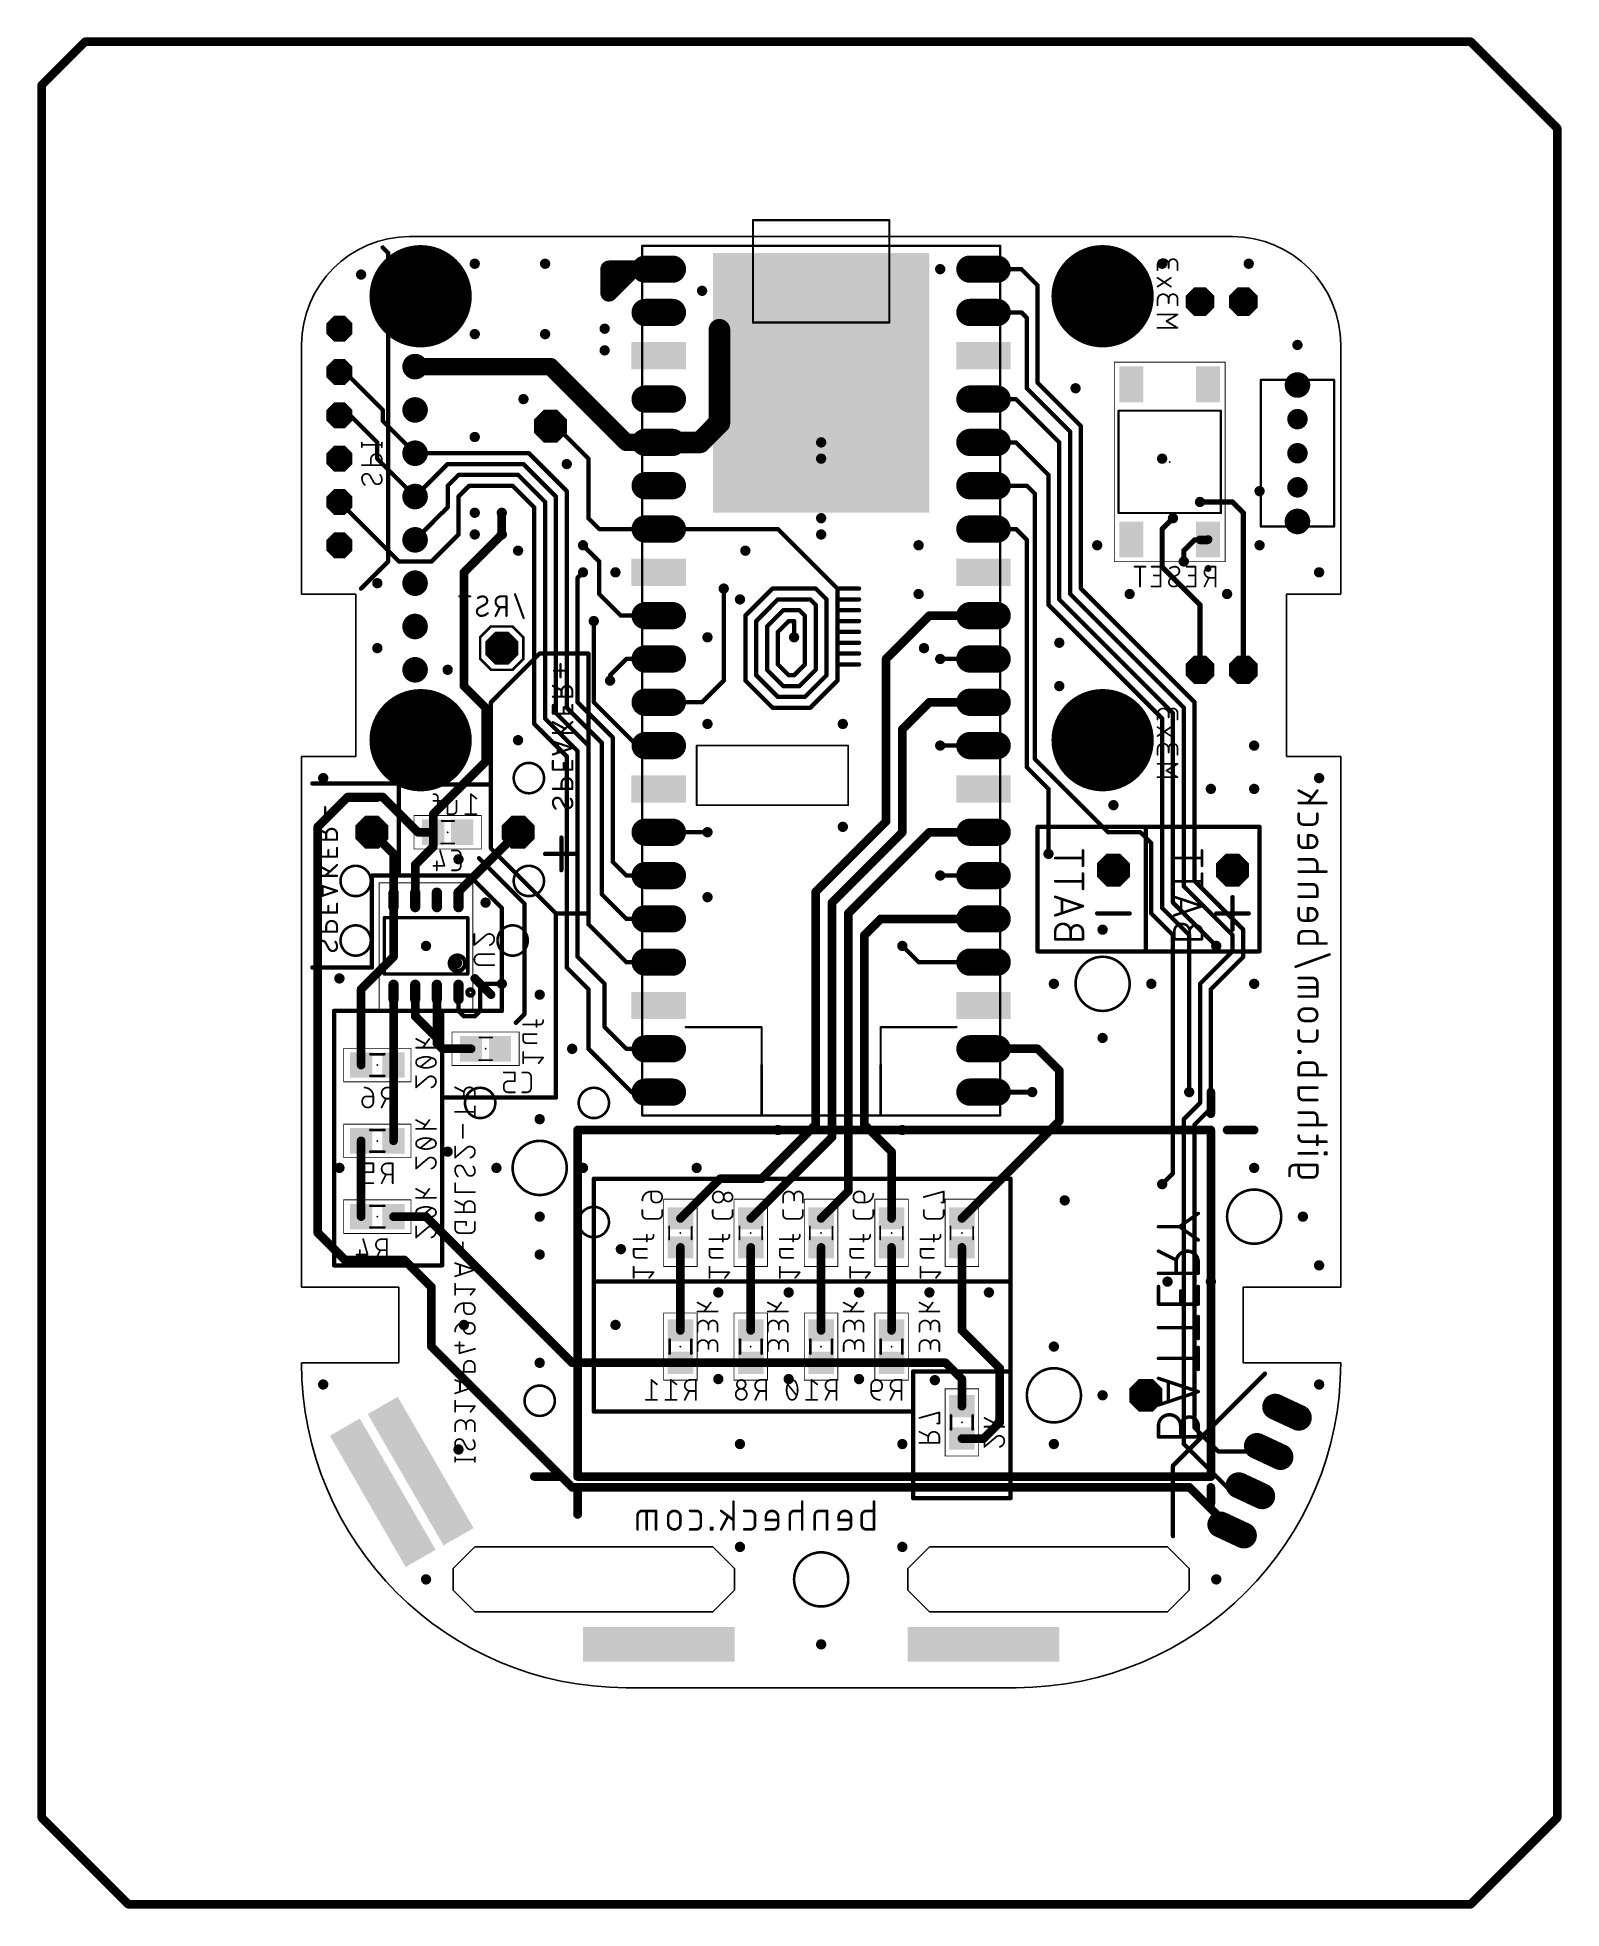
# Model space of a CAD drawing. Extents: x -1.81 to 1.71, y -2.71 to 1.61.
import ezdxf

# ---------------------------------------------------------------- set-up
doc = ezdxf.new("R2010")
doc.units = 0
for name, color, linetype in [('16', 175, 'CONTINUOUS'), ('17', 82, 'CONTINUOUS'), ('18', 82, 'CONTINUOUS'), ('20', 30, 'CONTINUOUS'), ('22', 253, 'CONTINUOUS'), ('24', 7, 'CONTINUOUS'), ('26', 253, 'CONTINUOUS'), ('40', 175, 'CONTINUOUS'), ('52', 253, 'CONTINUOUS')]:
    doc.layers.add(name, color=color, linetype=linetype)

# ---------------------------------------------------------------- blocks, each defined once
blk = doc.blocks.new('RECT')
blk.add_solid([(-0.5, -0.5), (0.5, -0.5), (-0.5, 0.5), (0.5, 0.5)])
blk = doc.blocks.new('OCTAGONP')
at = {"const_width": 0.5}
blk.add_lwpolyline([(-0.25, -0.103553), (-0.25, 0.103553), (-0.103553, 0.25), (0.103553, 0.25), (0.25, 0.103553), (0.25, -0.103553), (0.103553, -0.25), (-0.103553, -0.25), (-0.25, -0.103553), (-0.25, 0.103553)], dxfattribs=at)
blk = doc.blocks.new('LONGP100')
at = {"const_width": 1}
blk.add_lwpolyline([(-0.5, 0), (0.5, 0)], dxfattribs=at)
at = {"const_width": 0.5}
for points in [[(-0.5, 0.25, 1), (-0.5, -0.25)], [(0.5, -0.25, 1), (0.5, 0.25)]]:
    blk.add_lwpolyline(points, format="xyb", dxfattribs=at)
blk = doc.blocks.new('ROUNDP')
at = {"const_width": 0.5}
blk.add_lwpolyline([(0, -0.25, 1), (0, 0.25, 1), (0, -0.25)], format="xyb", dxfattribs=at)
blk = doc.blocks.new('RECT256000X512000R100')
at = {"const_width": 0.031496}
blk.add_lwpolyline([(0.015748, -0.031496), (0.015748, 0.031496, 0.414214), (0, 0.047244), (0, 0.047244, 0.414214), (-0.015748, 0.031496), (-0.015748, -0.031496, 0.414214), (0, -0.047244), (0, -0.047244, 0.414214)], format="xyb", close=True, dxfattribs=at)
blk.add_solid([(-0.001, -0.032496), (0.001, -0.032496), (-0.001, 0.032496), (0.001, 0.032496)])
blk = doc.blocks.new('RECT232000X96000R100')
at = {"const_width": 0.011811}
blk.add_lwpolyline([(0.022638, 0), (0.022638, 0, 0.414214), (0.016732, 0.005906), (-0.016732, 0.005906, 0.414214), (-0.022638, 0), (-0.022638, 0, 0.414214), (-0.016732, -0.005906), (0.016732, -0.005906, 0.414214)], format="xyb", close=True, dxfattribs=at)
blk.add_solid([(-0.017732, -0.001), (0.017732, -0.001), (-0.017732, 0.001), (0.017732, 0.001)])
blk = doc.blocks.new('ROUNDV')
at = {"const_width": 0.5}
blk.add_lwpolyline([(0, -0.25, 1), (0, 0.25, 1), (0, -0.25)], format="xyb", dxfattribs=at)

msp = doc.modelspace()

# ---------------------------------------------------------------- linework, layer by layer
at = {"layer": '16'}
for points, const_width in [([(-1.8, 1.5), (-1.7, 1.6)], 0.02), ([(-1.7, 1.6), (-1.5, 1.6)], 0.02), ([(-1.5, 1.6), (1.5, 1.6)], 0.02), ([(1.5, 1.6), (1.6, 1.5)], 0.02), ([(-1.8, -2.5), (-1.8, 1.5)], 0.02), ([(1.6, 1.5), (1.7, 1.4)], 0.02), ([(1.7, 1.4), (1.7, -2.5)], 0.02), ([(-0.375, 1.075), (-0.49, 1.075)], 0.04), ([(-0.49, 1.075), (-0.49, 1.02)], 0.04), ([(-0.435, 1.075), (-0.49, 1.02)], 0.04), ([(-0.375, 1.075), (-0.435, 1.075)], 0.04), ([(0.375, 1.075), (0.4625, 1.075)], 0.01), ([(0.4625, 1.075), (0.5, 1.0375)], 0.01), ([(0.5, 1.0375), (0.5, 0.8125)], 0.01), ([(-0.235, 0.9), (-0.235, 0.935)], 0.05), ([(0.375, 0.975), (0.4625, 0.975)], 0.01), ([(0.4625, 0.975), (0.475, 0.9625)], 0.01), ([(0.475, 0.9625), (0.475, 0.8)], 0.01), ([(-0.235, 0.865), (-0.235, 0.9)], 0.05), ([(-0.937795, 0.85), (-0.625, 0.85)], 0.04), ([(-0.625, 0.85), (-0.45, 0.675)], 0.04), ([(-0.235, 0.72), (-0.235, 0.865)], 0.05), ([(-1.1, 0.8375), (-1.1125, 0.8375)], 0.01), ([(-1.0125, 0.75), (-1.1, 0.8375)], 0.01), ([(0.45, 0.775), (0.375, 0.775)], 0.01), ([(0.55, 0.675), (0.45, 0.775)], 0.01), ([(0.475, 0.8), (0.575, 0.7)], 0.01), ([(0.5, 0.8125), (0.6, 0.7125)], 0.01), ([(-1.0875, 0.7375), (-1.1125, 0.7375)], 0.01), ([(-1.025, 0.675), (-1.0875, 0.7375)], 0.01), ([(-1.0125, 0.724705), (-1.0125, 0.75)], 0.01), ([(-0.235, 0.72), (-0.28, 0.675)], 0.05), ([(-0.937795, 0.65), (-1.0125, 0.724705)], 0.01), ([(-0.625, 0.7125), (-0.6125, 0.7125)], 0.01), ([(-0.6125, 0.7125), (-0.5375, 0.6375)], 0.01), ([(-0.45, 0.675), (-0.375, 0.675)], 0.04), ([(-0.28, 0.675), (-0.375, 0.675)], 0.05), ([(0.575, 0.7), (0.575, 0.325)], 0.01), ([(0.6, 0.7125), (0.6, 0.3375)], 0.01), ([(-1.025, 0.637205), (-1.025, 0.675)], 0.01), ([(-0.937795, 0.65), (-0.675, 0.65)], 0.01), ([(-0.675, 0.65), (-0.5875, 0.5625)], 0.01), ([(0.45, 0.675), (0.375, 0.675)], 0.01), ([(0.525, 0.6), (0.45, 0.675)], 0.01), ([(0.55, 0.675), (0.55, 0.3125)], 0.01), ([(-0.937795, 0.55), (-1.025, 0.637205)], 0.01), ([(-0.937795, 0.55), (-0.862795, 0.625)], 0.01), ([(-0.862795, 0.625), (-0.6875, 0.625)], 0.01), ([(-0.8625, 0.575), (-0.8375, 0.6)], 0.01), ([(-0.8375, 0.6), (-0.7, 0.6)], 0.01), ([(-0.7, 0.6), (-0.6375, 0.5375)], 0.01), ([(-0.6875, 0.625), (-0.6125, 0.55)], 0.01), ([(-0.5375, 0.6375), (-0.5375, 0.5)], 0.01), ([(0.525, 0.3), (0.525, 0.6)], 0.01), ([(-0.8625, 0.525), (-0.8625, 0.575)], 0.01), ([(-0.8375, 0.55), (-0.8125, 0.575)], 0.01), ([(-0.8125, 0.575), (-0.7125, 0.575)], 0.01), ([(-0.7125, 0.575), (-0.6625, 0.525)], 0.01), ([(-0.5875, 0.5625), (-0.5875, 0.0625)], 0.01), ([(0.375, 0.575), (0.475, 0.575)], 0.01), ([(0.49375, 0.55625), (0.475, 0.575)], 0.01), ([(-0.975, 0.4), (-1.1125, 0.5375)], 0.01), ([(-0.875, 0.5125), (-0.8625, 0.525)], 0.01), ([(-0.8375, 0.4625), (-0.8375, 0.55)], 0.01), ([(-0.7375, 0.4625), (-0.7375, 0.5125)], 0.02), ([(-0.6625, 0.525), (-0.6625, 0.025)], 0.01), ([(-0.6375, 0.5375), (-0.6375, 0.0375)], 0.01), ([(-0.6125, 0.55), (-0.6125, 0.05)], 0.01), ([(0.49375, -0.05625), (0.49375, 0.55625)], 0.01), ([(0.875, 0.5375), (0.95, 0.5375)], 0.012), ([(0.95, 0.5375), (0.975, 0.5125)], 0.012), ([(0.975, 0.5125), (0.975, 0.15)], 0.012), ([(-0.937795, 0.45), (-0.875295, 0.5125)], 0.01), ([(-0.875295, 0.5125), (-0.875, 0.5125)], 0.01), ([(-0.5375, 0.5), (-0.5125, 0.475)], 0.01), ([(-0.375, 0.475), (-0.5125, 0.475)], 0.01), ([(-0.375, 0.475), (-0.1, 0.475)], 0.01), ([(-0.1, 0.475), (0.0375, 0.3375)], 0.01), ([(0.375, 0.475), (0.45, 0.475)], 0.01), ([(0.45, 0.475), (0.475, 0.45)], 0.01), ([(0.8125, 0.5), (0.7875, 0.475)], 0.012), ([(0.7875, 0.475), (0.7875, 0.3875)], 0.012), ([(-0.9, 0.4), (-0.8375, 0.4625)], 0.01), ([(-0.825, 0.375), (-0.7375, 0.4625)], 0.02), ([(-0.5125, 0.4), (-0.55, 0.4375)], 0.01), ([(0.475, -0.075), (0.475, 0.45)], 0.01), ([(0.8375, 0.425), (0.8625, 0.45)], 0.012), ([(0.8625, 0.45), (0.875, 0.45)], 0.012), ([(0.875, 0.45), (0.892717, 0.45)], 0.02), ([(0.892717, 0.45), (0.893583, 0.450866)], 0.02), ([(-0.975, 0.4), (-0.9, 0.4)], 0.01), ([(-0.5125, 0.325), (-0.5125, 0.4)], 0.01), ([(0.7875, 0.3875), (0.875, 0.3)], 0.012), ([(0.8375, 0.4), (0.8375, 0.425)], 0.012), ([(-0.825, 0.1125), (-0.825, 0.375)], 0.02), ([(-0.55, 0.375), (-0.5625, 0.3625)], 0.01), ([(-0.5625, 0.3625), (-0.5625, 0.075)], 0.01), ([(-0.5125, 0.325), (-0.4625, 0.275)], 0.01), ([(-0.225, 0.3375), (-0.225, 0.125)], 0.01), ([(-0.175, 0.275), (-0.1125, 0.3375)], 0.01), ([(-0.15, 0.2625), (-0.1, 0.3125)], 0.01), ([(-0.1125, 0.3375), (-0.0125, 0.3375)], 0.01), ([(-0.1, 0.3125), (-0.025, 0.3125)], 0.01), ([(-0.025, 0.3125), (-0.0125, 0.3)], 0.01), ([(-0.0125, 0.3375), (0.0125, 0.3125)], 0.01), ([(-0.0125, 0.3), (-0.0125, 0.15)], 0.01), ([(0.0125, 0.3125), (0.0125, 0.1375)], 0.01), ([(0.0375, 0.3375), (0.0375, 0.3125)], 0.01), ([(0.0375, 0.3375), (0.0875, 0.3375)], 0.01), ([(0.0375, 0.3125), (0.0375, 0.2875)], 0.01), ([(0.0375, 0.3125), (0.0875, 0.3125)], 0.01), ([(0.7875, 0.0375), (0.525, 0.3)], 0.01), ([(0.55, 0.3125), (0.8125, 0.05)], 0.01), ([(0.575, 0.325), (0.8375, 0.0625)], 0.01), ([(0.6, 0.3375), (0.8625, 0.075)], 0.01), ([(0.875, 0.15), (0.875, 0.3)], 0.012), ([(-0.525, 0.075), (-0.525, 0.2625)], 0.01), ([(-0.4625, 0.275), (-0.375, 0.275)], 0.01), ([(-0.175, 0.125), (-0.175, 0.275)], 0.01), ([(-0.15, 0.1375), (-0.15, 0.2625)], 0.01), ([(-0.125, 0.25), (-0.0875, 0.2875)], 0.01), ([(-0.1, 0.2375), (-0.075, 0.2625)], 0.01), ([(-0.0875, 0.2875), (-0.05, 0.2875)], 0.01), ([(-0.075, 0.2625), (-0.0625, 0.2625)], 0.01), ([(-0.0625, 0.2625), (-0.0625, 0.225)], 0.01), ([(-0.05, 0.2875), (-0.0375, 0.275)], 0.01), ([(-0.0375, 0.275), (-0.0375, 0.1625)], 0.01), ([(0.0375, 0.2875), (0.0375, 0.2625)], 0.01), ([(0.0375, 0.2875), (0.0875, 0.2875)], 0.01), ([(0.0375, 0.2625), (0.0375, 0.2375)], 0.01), ([(0.0375, 0.2625), (0.0875, 0.2625)], 0.01), ([(0.15, 0.175), (0.25, 0.275)], 0.02), ([(0.25, 0.275), (0.375, 0.275)], 0.02), ([(-0.125, 0.15), (-0.125, 0.25)], 0.01), ([(-0.1, 0.1625), (-0.1, 0.2375)], 0.01), ([(0.0375, 0.2375), (0.0375, 0.2125)], 0.01), ([(0.0375, 0.2375), (0.0875, 0.2375)], 0.01), ([(0.0375, 0.2125), (0.0375, 0.1875)], 0.01), ([(0.0375, 0.2125), (0.0875, 0.2125)], 0.01), ([(-0.45, 0.175), (-0.4875, 0.1375)], 0.01), ([(-0.375, 0.175), (-0.45, 0.175)], 0.01), ([(0.0375, 0.1875), (0.0375, 0.1625)], 0.01), ([(0.0375, 0.1875), (0.0875, 0.1875)], 0.01), ([(0.15, -0.2), (0.15, 0.175)], 0.02), ([(0.275, 0.175), (0.375, 0.175)], 0.01), ([(-0.4875, 0.1375), (-0.4875, 0.125)], 0.01), ([(-0.225, 0.125), (-0.275, 0.075)], 0.01), ([(-0.1125, 0.0625), (-0.175, 0.125)], 0.01), ([(-0.1, 0.0875), (-0.15, 0.1375)], 0.01), ([(-0.0875, 0.1125), (-0.125, 0.15)], 0.01), ([(-0.075, 0.1375), (-0.1, 0.1625)], 0.01), ([(-0.0625, 0.1375), (-0.075, 0.1375)], 0.01), ([(-0.0375, 0.1625), (-0.0625, 0.1375)], 0.01), ([(-0.0125, 0.15), (-0.05, 0.1125)], 0.01), ([(0.0125, 0.1375), (-0.0375, 0.0875)], 0.01), ([(0.0375, 0.125), (-0.025, 0.0625)], 0.01), ([(0.0375, 0.1625), (0.0375, 0.125)], 0.01), ([(0.0375, 0.1625), (0.0875, 0.1625)], 0.01), ([(-0.825, 0.1125), (-0.775, 0.0625)], 0.02), ([(-0.0375, 0.0875), (-0.1, 0.0875)], 0.01), ([(-0.05, 0.1125), (-0.0875, 0.1125)], 0.01), ([(-0.775, 0.0625), (-0.775, -0.0625)], 0.02), ([(-0.6125, 0.05), (-0.5375, -0.025)], 0.01), ([(-0.5875, 0.0625), (-0.50625, -0.01875)], 0.01), ([(-0.5625, 0.075), (-0.48125, -0.00625)], 0.01), ([(-0.425, -0.025), (-0.525, 0.075)], 0.01), ([(-0.375, 0.075), (-0.275, 0.075)], 0.01), ([(-0.025, 0.0625), (-0.1125, 0.0625)], 0.01), ([(0.25, 0.075), (0.1875, 0.0125)], 0.02), ([(0.375, 0.075), (0.25, 0.075)], 0.02), ([(0.8125, 0.05), (0.8125, -0.3875)], 0.01), ([(0.8375, 0.0625), (0.8375, -0.35)], 0.01), ([(0.8625, 0.075), (0.8625, -0.3375)], 0.01), ([(-0.6625, 0.025), (-0.5875, -0.05)], 0.01), ([(-0.6375, 0.0375), (-0.5625, -0.0375)], 0.01), ([(0.1875, 0.0125), (0.1875, -0.225)], 0.02), ([(0.7875, -0.4), (0.7875, 0.0375)], 0.01), ([(-0.5625, -0.0375), (-0.5625, -0.5125)], 0.01), ([(-0.5375, -0.025), (-0.5375, -0.4375)], 0.01), ([(-0.50625, -0.01875), (-0.50625, -0.36875)], 0.01), ([(-0.48125, -0.00625), (-0.48125, -0.29375)], 0.01), ([(-0.375, -0.025), (-0.425, -0.025)], 0.01), ([(0.275, -0.025), (0.375, -0.025)], 0.01), ([(-0.775, -0.0625), (-0.895965, -0.183465)], 0.02), ([(-0.5875, -0.05), (-0.5875, -0.5375)], 0.01), ([(0.525, -0.125), (0.475, -0.075)], 0.01), ([(0.6625, -0.225), (0.49375, -0.05625)], 0.01), ([(0.525, -0.275), (0.525, -0.125)], 0.01), ([(-1.1625, -0.2125), (-1.09375, -0.14375)], 0.02), ([(-1.09375, -0.14375), (-1.0125, -0.14375)], 0.02), ([(-1.0125, -0.14375), (-0.93125, -0.225)], 0.02), ([(-1.1625, -1.15), (-1.1625, -0.2125)], 0.02), ([(-0.9875, -0.275), (-1.0375, -0.225)], 0.02), ([(-0.93125, -0.225), (-0.895965, -0.225)], 0.02), ([(-0.895965, -0.225), (-0.895965, -0.183465)], 0.02), ([(-0.895965, -0.258465), (-0.895965, -0.225)], 0.02), ([(-0.7, -0.225), (-0.8375, -0.3625)], 0.02), ([(-0.0125, -0.3625), (0.15, -0.2)], 0.02), ([(0.1875, -0.225), (0.025, -0.3875)], 0.02), ([(0.0625, -0.4125), (0.25, -0.225)], 0.02), ([(0.25, -0.225), (0.375, -0.225)], 0.02), ([(-0.9375, -0.3), (-0.895965, -0.258465)], 0.02), ([(-0.375, -0.225), (-0.2625, -0.225)], 0.01), ([(0.7375, -0.225), (0.6625, -0.225)], 0.01), ([(0.7625, -0.25), (0.7375, -0.225)], 0.01), ([(0.7625, -0.4125), (0.7625, -0.25)], 0.01), ([(-0.9875, -0.381201), (-0.9875, -0.275)], 0.02), ([(-0.9375, -0.381201), (-0.9375, -0.3)], 0.02), ([(-0.48125, -0.29375), (-0.45, -0.325)], 0.01), ([(-0.45, -0.325), (-0.375, -0.325)], 0.01), ([(0.275, -0.325), (0.375, -0.325)], 0.01), ([(0.8375, -0.35), (0.95, -0.4625)], 0.01), ([(0.8625, -0.3375), (0.975, -0.45)], 0.01), ([(-0.9875, -0.5125), (-0.9875, -0.381201)], 0.02), ([(-0.8375, -0.3625), (-0.8375, -0.381201)], 0.02), ([(-0.50625, -0.36875), (-0.45, -0.425)], 0.01), ([(-0.0125, -0.9), (-0.0125, -0.3625)], 0.02), ([(0.025, -0.929035), (0.025, -0.3875)], 0.02), ([(0.8125, -0.3875), (0.9125, -0.4875)], 0.01), ([(-0.45, -0.425), (-0.375, -0.425)], 0.01), ([(0.0625, -1.054035), (0.0625, -0.4125)], 0.02), ([(0.1375, -0.425), (0.1, -0.4625)], 0.02), ([(0.375, -0.425), (0.1375, -0.425)], 0.02), ([(0.8125, -0.4625), (0.7625, -0.4125)], 0.01), ([(0.85, -0.4625), (0.7875, -0.4)], 0.01), ([(-0.5375, -0.4375), (-0.45, -0.525)], 0.01), ([(0.1, -0.4625), (0.1, -0.9)], 0.02), ([(0.8125, -1.0125), (0.8125, -0.4625)], 0.01), ([(0.85, -0.4625), (0.85, -0.825)], 0.01), ([(0.95, -0.4625), (0.95, -0.5)], 0.01), ([(0.975, -0.45), (0.975, -0.5125)], 0.01), ([(-1.062402, -0.587402), (-0.9875, -0.5125)], 0.02), ([(-0.5625, -0.5125), (-0.5, -0.575)], 0.01), ([(0.1875, -0.4875), (0.225, -0.525)], 0.01), ([(0.875, -0.575), (0.95, -0.5)], 0.01), ([(0.9, -0.5875), (0.975, -0.5125)], 0.01), ([(-0.5375, -0.5875), (-0.5875, -0.5375)], 0.01), ([(-0.45, -0.525), (-0.375, -0.525)], 0.01), ([(0.225, -0.525), (0.375, -0.525)], 0.01), ([(-1.062402, -0.7625), (-1.062402, -0.587402)], 0.02), ([(-0.987598, -0.593898), (-0.9875, -0.593799)], 0.02), ([(-0.987598, -0.7625), (-0.987598, -0.593898)], 0.02), ([(-0.9375, -0.593799), (-0.9375, -0.65)], 0.02), ([(-0.8875, -0.593799), (-0.8875, -0.7)], 0.02), ([(-0.8375, -0.6375), (-0.8375, -0.593799)], 0.01), ([(-0.775, -0.575), (-0.7875, -0.5875)], 0.01), ([(-0.7875, -0.5875), (-0.7875, -0.6375)], 0.01), ([(-0.7375, -0.575), (-0.775, -0.575)], 0.01), ([(-0.5375, -0.725), (-0.5375, -0.5875)], 0.01), ([(-0.5, -0.675), (-0.5, -0.575)], 0.01), ([(0.875, -0.85), (0.875, -0.575)], 0.01), ([(0.9, -0.8625), (0.9, -0.5875)], 0.01), ([(-0.9375, -0.65), (-0.8875, -0.7)], 0.02), ([(-0.825, -0.65), (-0.8375, -0.6375)], 0.01), ([(-0.8, -0.65), (-0.825, -0.65)], 0.01), ([(-0.7875, -0.6375), (-0.8, -0.65)], 0.01), ([(-0.8875, -0.7), (-0.8875, -0.7125)], 0.02), ([(-0.5, -0.675), (-0.45, -0.725)], 0.01), ([(-0.8875, -0.7125), (-0.875, -0.725)], 0.02), ([(-0.875, -0.725), (-0.808465, -0.725)], 0.02), ([(-0.4375, -0.825), (-0.5375, -0.725)], 0.01), ([(-0.45, -0.725), (-0.375, -0.725)], 0.01), ([(0.35, -0.725), (0.375, -0.725)], 0.02), ([(0.5, -0.725), (0.375, -0.725)], 0.02), ([(0.55, -0.775), (0.5, -0.725)], 0.02), ([(-0.987598, -0.9375), (-0.987598, -0.7625)], 0.02), ([(0.55, -0.891535), (0.55, -0.775)], 0.02), ([(-0.375, -0.825), (-0.4375, -0.825)], 0.01), ([(0.4875, -0.825), (0.375, -0.825)], 0.012), ([(0.8375, -0.8875), (0.875, -0.85)], 0.01), ([(0.8625, -0.9), (0.9, -0.8625)], 0.01), ([(-0.1375, -1.025), (-0.0125, -0.9)], 0.02), ([(0.1, -0.9), (0.1625, -0.9625)], 0.02), ([(0.325, -1.116535), (0.55, -0.891535)], 0.02), ([(0.8375, -0.8875), (0.8375, -1.6375)], 0.01), ([(0.8625, -1.6), (0.8625, -0.9)], 0.01), ([(-1.062402, -0.9375), (-1.062402, -1.1125)], 0.02), ([(-0.1625, -1.116535), (0.025, -0.929035)], 0.02), ([(0.1625, -1.116535), (0.1625, -0.9625)], 0.02), ([(-0.325, -1.116535), (-0.233465, -1.025)], 0.02), ([(-0.233465, -1.025), (-0.1375, -1.025)], 0.02), ([(0.8125, -1.0125), (0.7875, -1.0375)], 0.01), ([(0, -1.116535), (0.0625, -1.054035)], 0.02), ([(-0.987598, -1.1125), (-0.9125, -1.1125)], 0.02), ([(-0.9125, -1.1125), (-0.575098, -1.449902)], 0.02), ([(-1.1, -1.2125), (-1.1625, -1.15)], 0.02), ([(-1.1, -1.2125), (-0.9625, -1.2125)], 0.02), ([(-0.9625, -1.2125), (-0.9, -1.275)], 0.02), ([(-0.325, -1.183465), (-0.325, -1.375098)], 0.02), ([(-0.1625, -1.375098), (-0.1625, -1.183465)], 0.02), ([(0, -1.375098), (0, -1.183465)], 0.02), ([(0.1625, -1.375098), (0.1625, -1.183465)], 0.02), ([(0.325, -1.375), (0.325, -1.183465)], 0.02), ([(-0.9, -1.275), (-0.9, -1.4125)], 0.02), ([(0.4125, -1.4625), (0.325, -1.375)], 0.02), ([(-0.9, -1.4125), (-0.575, -1.7375)], 0.02), ([(-0.575098, -1.449902), (-0.325, -1.449902)], 0.02), ([(-0.325, -1.449902), (-0.1625, -1.449902)], 0.02), ([(-0.1625, -1.449902), (0, -1.449902)], 0.02), ([(0, -1.449902), (0.1625, -1.449902)], 0.02), ([(0.287402, -1.449902), (0.1625, -1.449902)], 0.02), ([(0.325, -1.4875), (0.287402, -1.449902)], 0.02), ([(0.4125, -1.5875), (0.4125, -1.4625)], 0.02), ([(0.325, -1.550098), (0.325, -1.4875)], 0.02), ([(0.375, -1.625), (0.4125, -1.5875)], 0.02), ([(0.917185, -1.654685), (0.8625, -1.6)], 0.01), ([(0.325, -1.624902), (0.374902, -1.624902)], 0.02), ([(0.374902, -1.624902), (0.375, -1.625)], 0.02), ([(0.8375, -1.6375), (0.945315, -1.745315)], 0.01), ([(1.033631, -1.654685), (0.917185, -1.654685)], 0.01), ([(-0.575, -1.7375), (0.850661, -1.7375)], 0.02), ([(0.850661, -1.7375), (0.949107, -1.835946)], 0.02), ([(0.945315, -1.745315), (0.991369, -1.745315)], 0.01), ([(-1.6, -2.7), (-1.8, -2.5)], 0.02), ([(1.7, -2.5), (1.5, -2.7)], 0.02), ([(1.5, -2.7), (-1.6, -2.7)], 0.02)]:
    msp.add_lwpolyline(points, dxfattribs=dict(at, const_width=const_width))
for points, const_width in [([(-1.7, 1.605, 1), (-1.7, 1.595)], 0.01), ([(-1.696464, 1.596464, 1), (-1.703536, 1.603536)], 0.01), ([(-1.5, 1.605, 1), (-1.5, 1.595)], 0.01), ([(-1.5, 1.595, 1), (-1.5, 1.605)], 0.01), ([(1.503536, 1.603536, 1), (1.496464, 1.596464)], 0.01), ([(1.5, 1.595, 1), (1.5, 1.605)], 0.01), ([(-1.803536, 1.503536, 1), (-1.796464, 1.496464)], 0.01), ([(-1.795, 1.5, 1), (-1.805, 1.5)], 0.01), ([(1.603536, 1.503536, 1), (1.596464, 1.496464)], 0.01), ([(1.596464, 1.496464, 1), (1.603536, 1.503536)], 0.01), ([(1.705, 1.4, 1), (1.695, 1.4)], 0.01), ([(1.696464, 1.396464, 1), (1.703536, 1.403536)], 0.01), ([(-0.49, 1.085, 1), (-0.49, 1.065)], 0.02), ([(-0.48, 1.075, 1), (-0.5, 1.075)], 0.02), ([(-0.435, 1.085, 1), (-0.435, 1.065)], 0.02), ([(-0.427929, 1.067929, 1), (-0.442071, 1.082071)], 0.02), ([(-0.375, 1.065, 1), (-0.375, 1.085)], 0.02), ([(-0.375, 1.065, 1), (-0.375, 1.085)], 0.02), ([(0.464268, 1.076768, 1), (0.460732, 1.073232)], 0.005), ([(-0.497071, 1.027071, 1), (-0.482929, 1.012929)], 0.02), ([(0.375, 1.0775, 1), (0.375, 1.0725)], 0.005), ([(0.4625, 1.0725, 1), (0.4625, 1.0775)], 0.005), ([(0.5025, 1.0375, 1), (0.4975, 1.0375)], 0.005), ([(0.498232, 1.035732, 1), (0.501768, 1.039268)], 0.005), ([(-0.5, 1.02, 1), (-0.48, 1.02)], 0.02), ([(-0.2225, 0.935, 1), (-0.2475, 0.935)], 0.025), ([(0.375, 0.9775, 1), (0.375, 0.9725)], 0.005), ([(0.464268, 0.976768, 1), (0.460732, 0.973232)], 0.005), ([(0.4625, 0.9725, 1), (0.4625, 0.9775)], 0.005), ([(0.4775, 0.9625, 1), (0.4725, 0.9625)], 0.005), ([(0.473232, 0.960732, 1), (0.476768, 0.964268)], 0.005), ([(-0.2225, 0.9, 1), (-0.2475, 0.9)], 0.025), ([(-0.2475, 0.9, 1), (-0.2225, 0.9)], 0.025), ([(-0.937795, 0.86, 1), (-0.937795, 0.84)], 0.02), ([(-0.617929, 0.857071, 1), (-0.632071, 0.842929)], 0.02), ([(-0.625, 0.84, 1), (-0.625, 0.86)], 0.02), ([(-0.2225, 0.865, 1), (-0.2475, 0.865)], 0.025), ([(-0.2475, 0.865, 1), (-0.2225, 0.865)], 0.025), ([(-1.1125, 0.84, 1), (-1.1125, 0.835)], 0.005), ([(-1.098232, 0.839268, 1), (-1.101768, 0.835732)], 0.005), ([(-1.1, 0.835, 1), (-1.1, 0.84)], 0.005), ([(0.375, 0.7775, 1), (0.375, 0.7725)], 0.005), ([(0.451768, 0.776768, 1), (0.448232, 0.773232)], 0.005), ([(0.45, 0.7725, 1), (0.45, 0.7775)], 0.005), ([(0.476768, 0.801768, 1), (0.473232, 0.798232)], 0.005), ([(0.4725, 0.8, 1), (0.4775, 0.8)], 0.005), ([(0.501768, 0.814268, 1), (0.498232, 0.810732)], 0.005), ([(0.4975, 0.8125, 1), (0.5025, 0.8125)], 0.005), ([(-1.1125, 0.74, 1), (-1.1125, 0.735)], 0.005), ([(-1.085732, 0.739268, 1), (-1.089268, 0.735732)], 0.005), ([(-1.0875, 0.735, 1), (-1.0875, 0.74)], 0.005), ([(-1.01, 0.75, 1), (-1.015, 0.75)], 0.005), ([(-1.014268, 0.748232, 1), (-1.010732, 0.751768)], 0.005), ([(-0.226161, 0.711161, 1), (-0.243839, 0.728839)], 0.025), ([(-1.010732, 0.726472, 1), (-1.014268, 0.722937)], 0.005), ([(-1.015, 0.724705, 1), (-1.01, 0.724705)], 0.005), ([(-0.625, 0.715, 1), (-0.625, 0.71)], 0.005), ([(-0.610732, 0.714268, 1), (-0.614268, 0.710732)], 0.005), ([(-0.6125, 0.71, 1), (-0.6125, 0.715)], 0.005), ([(-0.45, 0.685, 1), (-0.45, 0.665)], 0.02), ([(-0.457071, 0.667929, 1), (-0.442929, 0.682071)], 0.02), ([(-0.375, 0.6875, 1), (-0.375, 0.6625)], 0.025), ([(-0.375, 0.665, 1), (-0.375, 0.685)], 0.02), ([(-0.288839, 0.683839, 1), (-0.271161, 0.666161)], 0.025), ([(-0.28, 0.6625, 1), (-0.28, 0.6875)], 0.025), ([(-0.2475, 0.72, 1), (-0.2225, 0.72)], 0.025), ([(0.5775, 0.7, 1), (0.5725, 0.7)], 0.005), ([(0.573232, 0.698232, 1), (0.576768, 0.701768)], 0.005), ([(0.6025, 0.7125, 1), (0.5975, 0.7125)], 0.005), ([(0.598232, 0.710732, 1), (0.601768, 0.714268)], 0.005), ([(-1.0225, 0.675, 1), (-1.0275, 0.675)], 0.005), ([(-1.026768, 0.673232, 1), (-1.023232, 0.676768)], 0.005), ([(-0.937795, 0.6525, 1), (-0.937795, 0.6475)], 0.005), ([(-0.939563, 0.648232, 1), (-0.936028, 0.651768)], 0.005), ([(-0.673232, 0.651768, 1), (-0.676768, 0.648232)], 0.005), ([(-0.675, 0.6475, 1), (-0.675, 0.6525)], 0.005), ([(0.375, 0.6775, 1), (0.375, 0.6725)], 0.005), ([(0.451768, 0.676768, 1), (0.448232, 0.673232)], 0.005), ([(0.45, 0.6725, 1), (0.45, 0.6775)], 0.005), ([(0.5525, 0.675, 1), (0.5475, 0.675)], 0.005), ([(0.548232, 0.673232, 1), (0.551768, 0.676768)], 0.005), ([(-1.023232, 0.638972, 1), (-1.026768, 0.635437)], 0.005), ([(-1.0275, 0.637205, 1), (-1.0225, 0.637205)], 0.005), ([(-0.862795, 0.6275, 1), (-0.862795, 0.6225)], 0.005), ([(-0.861028, 0.623232, 1), (-0.864563, 0.626768)], 0.005), ([(-0.8375, 0.6025, 1), (-0.8375, 0.5975)], 0.005), ([(-0.835732, 0.598232, 1), (-0.839268, 0.601768)], 0.005), ([(-0.698232, 0.601768, 1), (-0.701768, 0.598232)], 0.005), ([(-0.7, 0.5975, 1), (-0.7, 0.6025)], 0.005), ([(-0.685732, 0.626768, 1), (-0.689268, 0.623232)], 0.005), ([(-0.6875, 0.6225, 1), (-0.6875, 0.6275)], 0.005), ([(-0.535, 0.6375, 1), (-0.54, 0.6375)], 0.005), ([(-0.539268, 0.635732, 1), (-0.535732, 0.639268)], 0.005), ([(0.5275, 0.6, 1), (0.5225, 0.6)], 0.005), ([(-0.86, 0.575, 1), (-0.865, 0.575)], 0.005), ([(-0.864268, 0.576768, 1), (-0.860732, 0.573232)], 0.005), ([(-0.8125, 0.5775, 1), (-0.8125, 0.5725)], 0.005), ([(-0.810732, 0.573232, 1), (-0.814268, 0.576768)], 0.005), ([(-0.710732, 0.576768, 1), (-0.714268, 0.573232)], 0.005), ([(-0.7125, 0.5725, 1), (-0.7125, 0.5775)], 0.005), ([(-0.585, 0.5625, 1), (-0.59, 0.5625)], 0.005), ([(-0.589268, 0.560732, 1), (-0.585732, 0.564268)], 0.005), ([(0.375, 0.5775, 1), (0.375, 0.5725)], 0.005), ([(0.476768, 0.576768, 1), (0.473232, 0.573232)], 0.005), ([(0.475, 0.5725, 1), (0.475, 0.5775)], 0.005), ([(0.523232, 0.598232, 1), (0.526768, 0.601768)], 0.005), ([(-1.110732, 0.539268, 1), (-1.114268, 0.535732)], 0.005), ([(-0.939563, 0.551768, 1), (-0.936028, 0.548232)], 0.005), ([(-0.939563, 0.548232, 1), (-0.936028, 0.551768)], 0.005), ([(-0.865, 0.525, 1), (-0.86, 0.525)], 0.005), ([(-0.860732, 0.523232, 1), (-0.864268, 0.526768)], 0.005), ([(-0.835, 0.55, 1), (-0.84, 0.55)], 0.005), ([(-0.839268, 0.551768, 1), (-0.835732, 0.548232)], 0.005), ([(-0.7325, 0.5125, 1), (-0.7425, 0.5125)], 0.01), ([(-0.66, 0.525, 1), (-0.665, 0.525)], 0.005), ([(-0.664268, 0.523232, 1), (-0.660732, 0.526768)], 0.005), ([(-0.635, 0.5375, 1), (-0.64, 0.5375)], 0.005), ([(-0.639268, 0.535732, 1), (-0.635732, 0.539268)], 0.005), ([(-0.61, 0.55, 1), (-0.615, 0.55)], 0.005), ([(-0.614268, 0.548232, 1), (-0.610732, 0.551768)], 0.005), ([(0.49625, 0.55625, 1), (0.49125, 0.55625)], 0.005), ([(0.491982, 0.554482, 1), (0.495518, 0.558018)], 0.005), ([(0.875, 0.5405, 1), (0.875, 0.5345)], 0.006), ([(0.952121, 0.539621, 1), (0.947879, 0.535379)], 0.006), ([(0.95, 0.5345, 1), (0.95, 0.5405)], 0.006), ([(0.978, 0.5125, 1), (0.972, 0.5125)], 0.006), ([(-0.875295, 0.515, 1), (-0.875295, 0.51)], 0.005), ([(-0.876768, 0.514268, 1), (-0.873232, 0.510732)], 0.005), ([(-0.873528, 0.510732, 1), (-0.877063, 0.514268)], 0.005), ([(-0.875, 0.51, 1), (-0.875, 0.515)], 0.005), ([(-0.535732, 0.501768, 1), (-0.539268, 0.498232)], 0.005), ([(-0.54, 0.5, 1), (-0.535, 0.5)], 0.005), ([(-0.5125, 0.4775, 1), (-0.5125, 0.4725)], 0.005), ([(-0.514268, 0.473232, 1), (-0.510732, 0.476768)], 0.005), ([(-0.375, 0.4775, 1), (-0.375, 0.4725)], 0.005), ([(-0.375, 0.4725, 1), (-0.375, 0.4775)], 0.005), ([(-0.098232, 0.476768, 1), (-0.101768, 0.473232)], 0.005), ([(-0.1, 0.4725, 1), (-0.1, 0.4775)], 0.005), ([(0.375, 0.4775, 1), (0.375, 0.4725)], 0.005), ([(0.451768, 0.476768, 1), (0.448232, 0.473232)], 0.005), ([(0.45, 0.4725, 1), (0.45, 0.4775)], 0.005), ([(0.7905, 0.475, 1), (0.7845, 0.475)], 0.006), ([(0.785379, 0.477121, 1), (0.789621, 0.472879)], 0.006), ([(0.814621, 0.497879, 1), (0.810379, 0.502121)], 0.006), ([(0.972879, 0.510379, 1), (0.977121, 0.514621)], 0.006), ([(-0.939563, 0.451768, 1), (-0.936028, 0.448232)], 0.005), ([(-0.84, 0.4625, 1), (-0.835, 0.4625)], 0.005), ([(-0.835732, 0.460732, 1), (-0.839268, 0.464268)], 0.005), ([(-0.7425, 0.4625, 1), (-0.7325, 0.4625)], 0.01), ([(-0.733964, 0.458964, 1), (-0.741036, 0.466036)], 0.01), ([(-0.548232, 0.439268, 1), (-0.551768, 0.435732)], 0.005), ([(0.4775, 0.45, 1), (0.4725, 0.45)], 0.005), ([(0.473232, 0.448232, 1), (0.476768, 0.451768)], 0.005), ([(0.8625, 0.453, 1), (0.8625, 0.447)], 0.006), ([(0.864621, 0.447879, 1), (0.860379, 0.452121)], 0.006), ([(0.875, 0.455, 1), (0.875, 0.445)], 0.01), ([(0.875, 0.447, 1), (0.875, 0.453)], 0.006), ([(0.889181, 0.453536, 1), (0.896252, 0.446464)], 0.01), ([(0.897118, 0.447331, 1), (0.890047, 0.454402)], 0.01), ([(0.892717, 0.445, 1), (0.892717, 0.455)], 0.01), ([(-0.975, 0.4025, 1), (-0.975, 0.3975)], 0.005), ([(-0.976768, 0.398232, 1), (-0.973232, 0.401768)], 0.005), ([(-0.901768, 0.401768, 1), (-0.898232, 0.398232)], 0.005), ([(-0.9, 0.3975, 1), (-0.9, 0.4025)], 0.005), ([(-0.51, 0.4, 1), (-0.515, 0.4)], 0.005), ([(-0.514268, 0.398232, 1), (-0.510732, 0.401768)], 0.005), ([(0.789621, 0.389621, 1), (0.785379, 0.385379)], 0.006), ([(0.7845, 0.3875, 1), (0.7905, 0.3875)], 0.006), ([(0.8405, 0.425, 1), (0.8345, 0.425)], 0.006), ([(0.835379, 0.427121, 1), (0.839621, 0.422879)], 0.006), ([(0.8345, 0.4, 1), (0.8405, 0.4)], 0.006), ([(-0.828536, 0.378536, 1), (-0.821464, 0.371464)], 0.01), ([(-0.82, 0.375, 1), (-0.83, 0.375)], 0.01), ([(-0.56, 0.3625, 1), (-0.565, 0.3625)], 0.005), ([(-0.564268, 0.364268, 1), (-0.560732, 0.360732)], 0.005), ([(-0.548232, 0.373232, 1), (-0.551768, 0.376768)], 0.005), ([(-0.510732, 0.326768, 1), (-0.514268, 0.323232)], 0.005), ([(-0.515, 0.325, 1), (-0.51, 0.325)], 0.005), ([(-0.2225, 0.3375, 1), (-0.2275, 0.3375)], 0.005), ([(-0.1125, 0.34, 1), (-0.1125, 0.335)], 0.005), ([(-0.110732, 0.335732, 1), (-0.114268, 0.339268)], 0.005), ([(-0.1, 0.315, 1), (-0.1, 0.31)], 0.005), ([(-0.098232, 0.310732, 1), (-0.101768, 0.314268)], 0.005), ([(-0.023232, 0.314268, 1), (-0.026768, 0.310732)], 0.005), ([(-0.025, 0.31, 1), (-0.025, 0.315)], 0.005), ([(-0.010732, 0.339268, 1), (-0.014268, 0.335732)], 0.005), ([(-0.01, 0.3, 1), (-0.015, 0.3)], 0.005), ([(-0.014268, 0.298232, 1), (-0.010732, 0.301768)], 0.005), ([(-0.0125, 0.335, 1), (-0.0125, 0.34)], 0.005), ([(0.015, 0.3125, 1), (0.01, 0.3125)], 0.005), ([(0.010732, 0.310732, 1), (0.014268, 0.314268)], 0.005), ([(0.04, 0.3375, 1), (0.035, 0.3375)], 0.005), ([(0.0375, 0.34, 1), (0.0375, 0.335)], 0.005), ([(0.04, 0.3125, 1), (0.035, 0.3125)], 0.005), ([(0.0375, 0.315, 1), (0.0375, 0.31)], 0.005), ([(0.035, 0.3125, 1), (0.04, 0.3125)], 0.005), ([(0.035732, 0.335732, 1), (0.039268, 0.339268)], 0.005), ([(0.0875, 0.335, 1), (0.0875, 0.34)], 0.005), ([(0.0875, 0.31, 1), (0.0875, 0.315)], 0.005), ([(0.526768, 0.301768, 1), (0.523232, 0.298232)], 0.005), ([(0.5225, 0.3, 1), (0.5275, 0.3)], 0.005), ([(0.551768, 0.314268, 1), (0.548232, 0.310732)], 0.005), ([(0.5475, 0.3125, 1), (0.5525, 0.3125)], 0.005), ([(0.576768, 0.326768, 1), (0.573232, 0.323232)], 0.005), ([(0.5725, 0.325, 1), (0.5775, 0.325)], 0.005), ([(0.601768, 0.339268, 1), (0.598232, 0.335732)], 0.005), ([(0.5975, 0.3375, 1), (0.6025, 0.3375)], 0.005), ([(0.878, 0.3, 1), (0.872, 0.3)], 0.006), ([(0.872879, 0.297879, 1), (0.877121, 0.302121)], 0.006), ([(-0.5225, 0.2625, 1), (-0.5275, 0.2625)], 0.005), ([(-0.4625, 0.2775, 1), (-0.4625, 0.2725)], 0.005), ([(-0.464268, 0.273232, 1), (-0.460732, 0.276768)], 0.005), ([(-0.375, 0.2725, 1), (-0.375, 0.2775)], 0.005), ([(-0.1725, 0.275, 1), (-0.1775, 0.275)], 0.005), ([(-0.176768, 0.276768, 1), (-0.173232, 0.273232)], 0.005), ([(-0.1475, 0.2625, 1), (-0.1525, 0.2625)], 0.005), ([(-0.151768, 0.264268, 1), (-0.148232, 0.260732)], 0.005), ([(-0.0875, 0.29, 1), (-0.0875, 0.285)], 0.005), ([(-0.085732, 0.285732, 1), (-0.089268, 0.289268)], 0.005), ([(-0.075, 0.265, 1), (-0.075, 0.26)], 0.005), ([(-0.073232, 0.260732, 1), (-0.076768, 0.264268)], 0.005), ([(-0.06, 0.2625, 1), (-0.065, 0.2625)], 0.005), ([(-0.0625, 0.26, 1), (-0.0625, 0.265)], 0.005), ([(-0.048232, 0.289268, 1), (-0.051768, 0.285732)], 0.005), ([(-0.05, 0.285, 1), (-0.05, 0.29)], 0.005), ([(-0.035, 0.275, 1), (-0.04, 0.275)], 0.005), ([(-0.039268, 0.273232, 1), (-0.035732, 0.276768)], 0.005), ([(0.04, 0.2875, 1), (0.035, 0.2875)], 0.005), ([(0.0375, 0.29, 1), (0.0375, 0.285)], 0.005), ([(0.035, 0.2875, 1), (0.04, 0.2875)], 0.005), ([(0.04, 0.2625, 1), (0.035, 0.2625)], 0.005), ([(0.0375, 0.265, 1), (0.0375, 0.26)], 0.005), ([(0.035, 0.2625, 1), (0.04, 0.2625)], 0.005), ([(0.0875, 0.285, 1), (0.0875, 0.29)], 0.005), ([(0.0875, 0.26, 1), (0.0875, 0.265)], 0.005), ([(0.25, 0.28, 1), (0.25, 0.27)], 0.01), ([(0.253536, 0.271464, 1), (0.246464, 0.278536)], 0.01), ([(0.375, 0.27, 1), (0.375, 0.28)], 0.01), ([(-0.1225, 0.25, 1), (-0.1275, 0.25)], 0.005), ([(-0.126768, 0.251768, 1), (-0.123232, 0.248232)], 0.005), ([(-0.0975, 0.2375, 1), (-0.1025, 0.2375)], 0.005), ([(-0.101768, 0.239268, 1), (-0.098232, 0.235732)], 0.005), ([(-0.065, 0.225, 1), (-0.06, 0.225)], 0.005), ([(0.04, 0.2375, 1), (0.035, 0.2375)], 0.005), ([(0.0375, 0.24, 1), (0.0375, 0.235)], 0.005), ([(0.035, 0.2375, 1), (0.04, 0.2375)], 0.005), ([(0.04, 0.2125, 1), (0.035, 0.2125)], 0.005), ([(0.0375, 0.215, 1), (0.0375, 0.21)], 0.005), ([(0.0875, 0.235, 1), (0.0875, 0.24)], 0.005), ([(0.0875, 0.21, 1), (0.0875, 0.215)], 0.005), ([(-0.45, 0.1775, 1), (-0.45, 0.1725)], 0.005), ([(-0.448232, 0.173232, 1), (-0.451768, 0.176768)], 0.005), ([(-0.375, 0.1725, 1), (-0.375, 0.1775)], 0.005), ([(0.035, 0.2125, 1), (0.04, 0.2125)], 0.005), ([(0.04, 0.1875, 1), (0.035, 0.1875)], 0.005), ([(0.0375, 0.19, 1), (0.0375, 0.185)], 0.005), ([(0.035, 0.1875, 1), (0.04, 0.1875)], 0.005), ([(0.0875, 0.185, 1), (0.0875, 0.19)], 0.005), ([(0.146464, 0.178536, 1), (0.153536, 0.171464)], 0.01), ([(0.155, 0.175, 1), (0.145, 0.175)], 0.01), ([(0.275, 0.1775, 1), (0.275, 0.1725)], 0.005), ([(0.375, 0.1725, 1), (0.375, 0.1775)], 0.005), ([(-0.485, 0.1375, 1), (-0.49, 0.1375)], 0.005), ([(-0.489268, 0.139268, 1), (-0.485732, 0.135732)], 0.005), ([(-0.223232, 0.123232, 1), (-0.226768, 0.126768)], 0.005), ([(-0.173232, 0.126768, 1), (-0.176768, 0.123232)], 0.005), ([(-0.148232, 0.139268, 1), (-0.151768, 0.135732)], 0.005), ([(-0.1525, 0.1375, 1), (-0.1475, 0.1375)], 0.005), ([(-0.123232, 0.151768, 1), (-0.126768, 0.148232)], 0.005), ([(-0.1275, 0.15, 1), (-0.1225, 0.15)], 0.005), ([(-0.098232, 0.164268, 1), (-0.101768, 0.160732)], 0.005), ([(-0.1025, 0.1625, 1), (-0.0975, 0.1625)], 0.005), ([(-0.075, 0.14, 1), (-0.075, 0.135)], 0.005), ([(-0.076768, 0.135732, 1), (-0.073232, 0.139268)], 0.005), ([(-0.064268, 0.139268, 1), (-0.060732, 0.135732)], 0.005), ([(-0.0625, 0.135, 1), (-0.0625, 0.14)], 0.005), ([(-0.04, 0.1625, 1), (-0.035, 0.1625)], 0.005), ([(-0.035732, 0.160732, 1), (-0.039268, 0.164268)], 0.005), ([(-0.015, 0.15, 1), (-0.01, 0.15)], 0.005), ([(-0.010732, 0.148232, 1), (-0.014268, 0.151768)], 0.005), ([(0.01, 0.1375, 1), (0.015, 0.1375)], 0.005), ([(0.014268, 0.135732, 1), (0.010732, 0.139268)], 0.005), ([(0.04, 0.1625, 1), (0.035, 0.1625)], 0.005), ([(0.0375, 0.165, 1), (0.0375, 0.16)], 0.005), ([(0.035, 0.1625, 1), (0.04, 0.1625)], 0.005), ([(0.039268, 0.123232, 1), (0.035732, 0.126768)], 0.005), ([(0.0875, 0.16, 1), (0.0875, 0.165)], 0.005), ([(0.872, 0.15, 1), (0.878, 0.15)], 0.006), ([(0.972, 0.15, 1), (0.978, 0.15)], 0.006), ([(-0.821464, 0.116036, 1), (-0.828536, 0.108964)], 0.01), ([(-0.83, 0.1125, 1), (-0.82, 0.1125)], 0.01), ([(-0.49, 0.125, 1), (-0.485, 0.125)], 0.005), ([(-0.2275, 0.125, 1), (-0.2225, 0.125)], 0.005), ([(-0.1775, 0.125, 1), (-0.1725, 0.125)], 0.005), ([(-0.1, 0.09, 1), (-0.1, 0.085)], 0.005), ([(-0.101768, 0.085732, 1), (-0.098232, 0.089268)], 0.005), ([(-0.0875, 0.115, 1), (-0.0875, 0.11)], 0.005), ([(-0.089268, 0.110732, 1), (-0.085732, 0.114268)], 0.005), ([(-0.051768, 0.114268, 1), (-0.048232, 0.110732)], 0.005), ([(-0.05, 0.11, 1), (-0.05, 0.115)], 0.005), ([(-0.039268, 0.089268, 1), (-0.035732, 0.085732)], 0.005), ([(-0.0375, 0.085, 1), (-0.0375, 0.09)], 0.005), ([(0.035, 0.125, 1), (0.04, 0.125)], 0.005), ([(-0.77, 0.0625, 1), (-0.78, 0.0625)], 0.01), ([(-0.778536, 0.058964, 1), (-0.771464, 0.066036)], 0.01), ([(-0.610732, 0.051768, 1), (-0.614268, 0.048232)], 0.005), ([(-0.615, 0.05, 1), (-0.61, 0.05)], 0.005), ([(-0.585732, 0.064268, 1), (-0.589268, 0.060732)], 0.005), ([(-0.59, 0.0625, 1), (-0.585, 0.0625)], 0.005), ([(-0.560732, 0.076768, 1), (-0.564268, 0.073232)], 0.005), ([(-0.565, 0.075, 1), (-0.56, 0.075)], 0.005), ([(-0.523232, 0.076768, 1), (-0.526768, 0.073232)], 0.005), ([(-0.5275, 0.075, 1), (-0.5225, 0.075)], 0.005), ([(-0.375, 0.0775, 1), (-0.375, 0.0725)], 0.005), ([(-0.276768, 0.076768, 1), (-0.273232, 0.073232)], 0.005), ([(-0.275, 0.0725, 1), (-0.275, 0.0775)], 0.005), ([(-0.1125, 0.065, 1), (-0.1125, 0.06)], 0.005), ([(-0.114268, 0.060732, 1), (-0.110732, 0.064268)], 0.005), ([(-0.026768, 0.064268, 1), (-0.023232, 0.060732)], 0.005), ([(-0.025, 0.06, 1), (-0.025, 0.065)], 0.005), ([(0.25, 0.08, 1), (0.25, 0.07)], 0.01), ([(0.253536, 0.071464, 1), (0.246464, 0.078536)], 0.01), ([(0.375, 0.07, 1), (0.375, 0.08)], 0.01), ([(0.815, 0.05, 1), (0.81, 0.05)], 0.005), ([(0.810732, 0.048232, 1), (0.814268, 0.051768)], 0.005), ([(0.84, 0.0625, 1), (0.835, 0.0625)], 0.005), ([(0.835732, 0.060732, 1), (0.839268, 0.064268)], 0.005), ([(0.865, 0.075, 1), (0.86, 0.075)], 0.005), ([(0.860732, 0.073232, 1), (0.864268, 0.076768)], 0.005), ([(-0.660732, 0.026768, 1), (-0.664268, 0.023232)], 0.005), ([(-0.665, 0.025, 1), (-0.66, 0.025)], 0.005), ([(-0.635732, 0.039268, 1), (-0.639268, 0.035732)], 0.005), ([(-0.64, 0.0375, 1), (-0.635, 0.0375)], 0.005), ([(0.183964, 0.016036, 1), (0.191036, 0.008964)], 0.01), ([(0.1925, 0.0125, 1), (0.1825, 0.0125)], 0.01), ([(0.79, 0.0375, 1), (0.785, 0.0375)], 0.005), ([(0.785732, 0.035732, 1), (0.789268, 0.039268)], 0.005), ([(-0.56, -0.0375, 1), (-0.565, -0.0375)], 0.005), ([(-0.564268, -0.039268, 1), (-0.560732, -0.035732)], 0.005), ([(-0.535, -0.025, 1), (-0.54, -0.025)], 0.005), ([(-0.539268, -0.026768, 1), (-0.535732, -0.023232)], 0.005), ([(-0.50375, -0.01875, 1), (-0.50875, -0.01875)], 0.005), ([(-0.508018, -0.020518, 1), (-0.504482, -0.016982)], 0.005), ([(-0.47875, -0.00625, 1), (-0.48375, -0.00625)], 0.005), ([(-0.483018, -0.008018, 1), (-0.479482, -0.004482)], 0.005), ([(-0.425, -0.0225, 1), (-0.425, -0.0275)], 0.005), ([(-0.426768, -0.026768, 1), (-0.423232, -0.023232)], 0.005), ([(-0.375, -0.0275, 1), (-0.375, -0.0225)], 0.005), ([(0.275, -0.0225, 1), (0.275, -0.0275)], 0.005), ([(0.375, -0.0275, 1), (0.375, -0.0225)], 0.005), ([(-0.78, -0.0625, 1), (-0.77, -0.0625)], 0.01), ([(-0.771464, -0.066036, 1), (-0.778536, -0.058964)], 0.01), ([(-0.585, -0.05, 1), (-0.59, -0.05)], 0.005), ([(-0.589268, -0.051768, 1), (-0.585732, -0.048232)], 0.005), ([(0.476768, -0.073232, 1), (0.473232, -0.076768)], 0.005), ([(0.4725, -0.075, 1), (0.4775, -0.075)], 0.005), ([(0.495518, -0.054482, 1), (0.491982, -0.058018)], 0.005), ([(0.49125, -0.05625, 1), (0.49625, -0.05625)], 0.005), ([(0.5275, -0.125, 1), (0.5225, -0.125)], 0.005), ([(0.523232, -0.126768, 1), (0.526768, -0.123232)], 0.005), ([(-1.09375, -0.13875, 1), (-1.09375, -0.14875)], 0.01), ([(-1.090214, -0.147286, 1), (-1.097286, -0.140214)], 0.01), ([(-1.008964, -0.140214, 1), (-1.016036, -0.147286)], 0.01), ([(-1.0125, -0.14875, 1), (-1.0125, -0.13875)], 0.01), ([(-1.166036, -0.208964, 1), (-1.158964, -0.216036)], 0.01), ([(-1.1575, -0.2125, 1), (-1.1675, -0.2125)], 0.01), ([(-1.033964, -0.221464, 1), (-1.041036, -0.228536)], 0.01), ([(-0.93125, -0.22, 1), (-0.93125, -0.23)], 0.01), ([(-0.890965, -0.183465, 1), (-0.900965, -0.183465)], 0.01), ([(-0.890965, -0.225, 1), (-0.900965, -0.225)], 0.01), ([(-0.8995, -0.179929, 1), (-0.892429, -0.187)], 0.01), ([(-0.895965, -0.23, 1), (-0.895965, -0.22)], 0.01), ([(-0.696464, -0.228536, 1), (-0.703536, -0.221464)], 0.01), ([(0.145, -0.2, 1), (0.155, -0.2)], 0.01), ([(0.153536, -0.203536, 1), (0.146464, -0.196464)], 0.01), ([(0.191036, -0.228536, 1), (0.183964, -0.221464)], 0.01), ([(0.25, -0.22, 1), (0.25, -0.23)], 0.01), ([(0.253536, -0.228536, 1), (0.246464, -0.221464)], 0.01), ([(0.375, -0.23, 1), (0.375, -0.22)], 0.01), ([(-0.934786, -0.228536, 1), (-0.927714, -0.221464)], 0.01), ([(-0.900965, -0.225, 1), (-0.890965, -0.225)], 0.01), ([(-0.900965, -0.258465, 1), (-0.890965, -0.258465)], 0.01), ([(-0.892429, -0.262, 1), (-0.8995, -0.254929)], 0.01), ([(-0.375, -0.2225, 1), (-0.375, -0.2275)], 0.005), ([(-0.2625, -0.2275, 1), (-0.2625, -0.2225)], 0.005), ([(0.1825, -0.225, 1), (0.1925, -0.225)], 0.01), ([(0.6625, -0.2225, 1), (0.6625, -0.2275)], 0.005), ([(0.660732, -0.226768, 1), (0.664268, -0.223232)], 0.005), ([(0.739268, -0.223232, 1), (0.735732, -0.226768)], 0.005), ([(0.7375, -0.2275, 1), (0.7375, -0.2225)], 0.005), ([(0.765, -0.25, 1), (0.76, -0.25)], 0.005), ([(0.760732, -0.251768, 1), (0.764268, -0.248232)], 0.005), ([(-0.9825, -0.275, 1), (-0.9925, -0.275)], 0.01), ([(-0.991036, -0.278536, 1), (-0.983964, -0.271464)], 0.01), ([(-0.941036, -0.296464, 1), (-0.933964, -0.303536)], 0.01), ([(-0.9325, -0.3, 1), (-0.9425, -0.3)], 0.01), ([(-0.479482, -0.291982, 1), (-0.483018, -0.295518)], 0.005), ([(-0.48375, -0.29375, 1), (-0.47875, -0.29375)], 0.005), ([(0.5225, -0.275, 1), (0.5275, -0.275)], 0.005), ([(-0.45, -0.3225, 1), (-0.45, -0.3275)], 0.005), ([(-0.451768, -0.326768, 1), (-0.448232, -0.323232)], 0.005), ([(-0.375, -0.3275, 1), (-0.375, -0.3225)], 0.005), ([(0.275, -0.3225, 1), (0.275, -0.3275)], 0.005), ([(0.375, -0.3275, 1), (0.375, -0.3225)], 0.005), ([(0.839268, -0.348232, 1), (0.835732, -0.351768)], 0.005), ([(0.864268, -0.335732, 1), (0.860732, -0.339268)], 0.005), ([(0.86, -0.3375, 1), (0.865, -0.3375)], 0.005), ([(-0.9825, -0.381201, 1), (-0.9925, -0.381201)], 0.01), ([(-0.9925, -0.381201, 1), (-0.9825, -0.381201)], 0.01), ([(-0.9425, -0.381201, 1), (-0.9325, -0.381201)], 0.01), ([(-0.841036, -0.358964, 1), (-0.833964, -0.366036)], 0.01), ([(-0.8325, -0.3625, 1), (-0.8425, -0.3625)], 0.01), ([(-0.8425, -0.381201, 1), (-0.8325, -0.381201)], 0.01), ([(-0.504482, -0.366982, 1), (-0.508018, -0.370518)], 0.005), ([(-0.50875, -0.36875, 1), (-0.50375, -0.36875)], 0.005), ([(-0.016036, -0.358964, 1), (-0.008964, -0.366036)], 0.01), ([(-0.0075, -0.3625, 1), (-0.0175, -0.3625)], 0.01), ([(0.021464, -0.383964, 1), (0.028536, -0.391036)], 0.01), ([(0.03, -0.3875, 1), (0.02, -0.3875)], 0.01), ([(0.814268, -0.385732, 1), (0.810732, -0.389268)], 0.005), ([(0.81, -0.3875, 1), (0.815, -0.3875)], 0.005), ([(0.835, -0.35, 1), (0.84, -0.35)], 0.005), ([(-0.45, -0.4225, 1), (-0.45, -0.4275)], 0.005), ([(-0.451768, -0.426768, 1), (-0.448232, -0.423232)], 0.005), ([(-0.375, -0.4275, 1), (-0.375, -0.4225)], 0.005), ([(0.058964, -0.408964, 1), (0.066036, -0.416036)], 0.01), ([(0.0675, -0.4125, 1), (0.0575, -0.4125)], 0.01), ([(0.1375, -0.42, 1), (0.1375, -0.43)], 0.01), ([(0.141036, -0.428536, 1), (0.133964, -0.421464)], 0.01), ([(0.375, -0.43, 1), (0.375, -0.42)], 0.01), ([(0.764268, -0.410732, 1), (0.760732, -0.414268)], 0.005), ([(0.76, -0.4125, 1), (0.765, -0.4125)], 0.005), ([(0.789268, -0.398232, 1), (0.785732, -0.401768)], 0.005), ([(0.785, -0.4, 1), (0.79, -0.4)], 0.005), ([(-0.535732, -0.435732, 1), (-0.539268, -0.439268)], 0.005), ([(-0.54, -0.4375, 1), (-0.535, -0.4375)], 0.005), ([(0.096464, -0.458964, 1), (0.103536, -0.466036)], 0.01), ([(0.105, -0.4625, 1), (0.095, -0.4625)], 0.01), ([(0.815, -0.4625, 1), (0.81, -0.4625)], 0.005), ([(0.810732, -0.464268, 1), (0.814268, -0.460732)], 0.005), ([(0.8525, -0.4625, 1), (0.8475, -0.4625)], 0.005), ([(0.848232, -0.464268, 1), (0.851768, -0.460732)], 0.005), ([(0.9525, -0.4625, 1), (0.9475, -0.4625)], 0.005), ([(0.948232, -0.464268, 1), (0.951768, -0.460732)], 0.005), ([(0.9775, -0.45, 1), (0.9725, -0.45)], 0.005), ([(0.973232, -0.451768, 1), (0.976768, -0.448232)], 0.005), ([(-0.9925, -0.5125, 1), (-0.9825, -0.5125)], 0.01), ([(-0.983964, -0.516036, 1), (-0.991036, -0.508964)], 0.01), ([(-0.560732, -0.510732, 1), (-0.564268, -0.514268)], 0.005), ([(-0.565, -0.5125, 1), (-0.56, -0.5125)], 0.005), ([(0.189268, -0.485732, 1), (0.185732, -0.489268)], 0.005), ([(0.910732, -0.489268, 1), (0.914268, -0.485732)], 0.005), ([(0.9475, -0.5, 1), (0.9525, -0.5)], 0.005), ([(0.951768, -0.501768, 1), (0.948232, -0.498232)], 0.005), ([(0.9725, -0.5125, 1), (0.9775, -0.5125)], 0.005), ([(0.976768, -0.514268, 1), (0.973232, -0.510732)], 0.005), ([(-0.585732, -0.535732, 1), (-0.589268, -0.539268)], 0.005), ([(-0.59, -0.5375, 1), (-0.585, -0.5375)], 0.005), ([(-0.45, -0.5225, 1), (-0.45, -0.5275)], 0.005), ([(-0.451768, -0.526768, 1), (-0.448232, -0.523232)], 0.005), ([(-0.375, -0.5275, 1), (-0.375, -0.5225)], 0.005), ([(0.225, -0.5225, 1), (0.225, -0.5275)], 0.005), ([(0.223232, -0.526768, 1), (0.226768, -0.523232)], 0.005), ([(0.375, -0.5275, 1), (0.375, -0.5225)], 0.005), ([(-1.057402, -0.587402, 1), (-1.067402, -0.587402)], 0.01), ([(-1.065937, -0.583866, 1), (-1.058866, -0.590937)], 0.01), ([(-0.982598, -0.593898, 1), (-0.992598, -0.593898)], 0.01), ([(-0.991134, -0.590362, 1), (-0.984063, -0.597433)], 0.01), ([(-0.983964, -0.597335, 1), (-0.991036, -0.590264)], 0.01), ([(-0.9325, -0.593799, 1), (-0.9425, -0.593799)], 0.01), ([(-0.8825, -0.593799, 1), (-0.8925, -0.593799)], 0.01), ([(-0.835, -0.593799, 1), (-0.84, -0.593799)], 0.005), ([(-0.785, -0.5875, 1), (-0.79, -0.5875)], 0.005), ([(-0.789268, -0.585732, 1), (-0.785732, -0.589268)], 0.005), ([(-0.775, -0.5725, 1), (-0.775, -0.5775)], 0.005), ([(-0.773232, -0.576768, 1), (-0.776768, -0.573232)], 0.005), ([(-0.7375, -0.5775, 1), (-0.7375, -0.5725)], 0.005), ([(-0.535, -0.5875, 1), (-0.54, -0.5875)], 0.005), ([(-0.539268, -0.589268, 1), (-0.535732, -0.585732)], 0.005), ([(-0.4975, -0.575, 1), (-0.5025, -0.575)], 0.005), ([(-0.501768, -0.576768, 1), (-0.498232, -0.573232)], 0.005), ([(0.8775, -0.575, 1), (0.8725, -0.575)], 0.005), ([(0.873232, -0.573232, 1), (0.876768, -0.576768)], 0.005), ([(0.9025, -0.5875, 1), (0.8975, -0.5875)], 0.005), ([(0.898232, -0.585732, 1), (0.901768, -0.589268)], 0.005), ([(-0.933964, -0.646464, 1), (-0.941036, -0.653536)], 0.01), ([(-0.9425, -0.65, 1), (-0.9325, -0.65)], 0.01), ([(-0.835732, -0.635732, 1), (-0.839268, -0.639268)], 0.005), ([(-0.84, -0.6375, 1), (-0.835, -0.6375)], 0.005), ([(-0.825, -0.6475, 1), (-0.825, -0.6525)], 0.005), ([(-0.826768, -0.651768, 1), (-0.823232, -0.648232)], 0.005), ([(-0.801768, -0.648232, 1), (-0.798232, -0.651768)], 0.005), ([(-0.8, -0.6525, 1), (-0.8, -0.6475)], 0.005), ([(-0.79, -0.6375, 1), (-0.785, -0.6375)], 0.005), ([(-0.785732, -0.639268, 1), (-0.789268, -0.635732)], 0.005), ([(-0.8825, -0.7, 1), (-0.8925, -0.7)], 0.01), ([(-0.498232, -0.673232, 1), (-0.501768, -0.676768)], 0.005), ([(-0.5025, -0.675, 1), (-0.4975, -0.675)], 0.005), ([(-0.883964, -0.708964, 1), (-0.891036, -0.716036)], 0.01), ([(-0.8925, -0.7, 1), (-0.8825, -0.7)], 0.01), ([(-0.8925, -0.7125, 1), (-0.8825, -0.7125)], 0.01), ([(-0.891036, -0.703536, 1), (-0.883964, -0.696464)], 0.01), ([(-0.875, -0.72, 1), (-0.875, -0.73)], 0.01), ([(-0.878536, -0.728536, 1), (-0.871464, -0.721464)], 0.01), ([(-0.808465, -0.73, 1), (-0.808465, -0.72)], 0.01), ([(-0.535732, -0.723232, 1), (-0.539268, -0.726768)], 0.005), ([(-0.54, -0.725, 1), (-0.535, -0.725)], 0.005), ([(-0.45, -0.7225, 1), (-0.45, -0.7275)], 0.005), ([(-0.451768, -0.726768, 1), (-0.448232, -0.723232)], 0.005), ([(-0.375, -0.7275, 1), (-0.375, -0.7225)], 0.005), ([(0.35, -0.72, 1), (0.35, -0.73)], 0.01), ([(0.375, -0.72, 1), (0.375, -0.73)], 0.01), ([(0.375, -0.73, 1), (0.375, -0.72)], 0.01), ([(0.503536, -0.721464, 1), (0.496464, -0.728536)], 0.01), ([(0.5, -0.73, 1), (0.5, -0.72)], 0.01), ([(-1.067402, -0.7625, 1), (-1.057402, -0.7625)], 0.01), ([(-0.982598, -0.7625, 1), (-0.992598, -0.7625)], 0.01), ([(-0.992598, -0.7625, 1), (-0.982598, -0.7625)], 0.01), ([(0.555, -0.775, 1), (0.545, -0.775)], 0.01), ([(0.546464, -0.778536, 1), (0.553536, -0.771464)], 0.01), ([(-0.4375, -0.8225, 1), (-0.4375, -0.8275)], 0.005), ([(-0.439268, -0.826768, 1), (-0.435732, -0.823232)], 0.005), ([(-0.375, -0.8275, 1), (-0.375, -0.8225)], 0.005), ([(0.375, -0.822, 1), (0.375, -0.828)], 0.006), ([(0.4875, -0.828, 1), (0.4875, -0.822)], 0.006), ([(0.8475, -0.825, 1), (0.8525, -0.825)], 0.005), ([(0.8725, -0.85, 1), (0.8775, -0.85)], 0.005), ([(0.876768, -0.851768, 1), (0.873232, -0.848232)], 0.005), ([(0.8975, -0.8625, 1), (0.9025, -0.8625)], 0.005), ([(0.901768, -0.864268, 1), (0.898232, -0.860732)], 0.005), ([(-0.0175, -0.9, 1), (-0.0075, -0.9)], 0.01), ([(-0.008964, -0.903536, 1), (-0.016036, -0.896464)], 0.01), ([(0.103536, -0.896464, 1), (0.096464, -0.903536)], 0.01), ([(0.095, -0.9, 1), (0.105, -0.9)], 0.01), ([(0.545, -0.891535, 1), (0.555, -0.891535)], 0.01), ([(0.553536, -0.895071, 1), (0.546464, -0.888)], 0.01), ([(0.84, -0.8875, 1), (0.835, -0.8875)], 0.005), ([(0.835732, -0.885732, 1), (0.839268, -0.889268)], 0.005), ([(0.865, -0.9, 1), (0.86, -0.9)], 0.005), ([(0.860732, -0.898232, 1), (0.864268, -0.901768)], 0.005), ([(-1.057402, -0.9375, 1), (-1.067402, -0.9375)], 0.01), ([(-0.992598, -0.9375, 1), (-0.982598, -0.9375)], 0.01), ([(0.02, -0.929035, 1), (0.03, -0.929035)], 0.01), ([(0.028536, -0.932571, 1), (0.021464, -0.9255)], 0.01), ([(0.1675, -0.9625, 1), (0.1575, -0.9625)], 0.01), ([(0.158964, -0.966036, 1), (0.166036, -0.958964)], 0.01), ([(-0.233465, -1.02, 1), (-0.233465, -1.03)], 0.01), ([(-0.229929, -1.028536, 1), (-0.237, -1.021464)], 0.01), ([(-0.141036, -1.021464, 1), (-0.133964, -1.028536)], 0.01), ([(-0.1375, -1.03, 1), (-0.1375, -1.02)], 0.01), ([(0.785732, -1.035732, 1), (0.789268, -1.039268)], 0.005), ([(0.81, -1.0125, 1), (0.815, -1.0125)], 0.005), ([(0.814268, -1.014268, 1), (0.810732, -1.010732)], 0.005), ([(0.0575, -1.054035, 1), (0.0675, -1.054035)], 0.01), ([(0.066036, -1.057571, 1), (0.058964, -1.0505)], 0.01), ([(-1.067402, -1.1125, 1), (-1.057402, -1.1125)], 0.01), ([(-0.987598, -1.1075, 1), (-0.987598, -1.1175)], 0.01), ([(-0.908964, -1.108964, 1), (-0.916036, -1.116036)], 0.01), ([(-0.9125, -1.1175, 1), (-0.9125, -1.1075)], 0.01), ([(-0.328536, -1.113, 1), (-0.321464, -1.120071)], 0.01), ([(-0.166036, -1.113, 1), (-0.158964, -1.120071)], 0.01), ([(-0.003536, -1.113, 1), (0.003536, -1.120071)], 0.01), ([(0.1575, -1.116535, 1), (0.1675, -1.116535)], 0.01), ([(0.321464, -1.113, 1), (0.328536, -1.120071)], 0.01), ([(-1.158964, -1.146464, 1), (-1.166036, -1.153536)], 0.01), ([(-1.1675, -1.15, 1), (-1.1575, -1.15)], 0.01), ([(-1.1, -1.2075, 1), (-1.1, -1.2175)], 0.01), ([(-1.103536, -1.216036, 1), (-1.096464, -1.208964)], 0.01), ([(-0.958964, -1.208964, 1), (-0.966036, -1.216036)], 0.01), ([(-0.9625, -1.2175, 1), (-0.9625, -1.2075)], 0.01), ([(-0.32, -1.183465, 1), (-0.33, -1.183465)], 0.01), ([(-0.1575, -1.183465, 1), (-0.1675, -1.183465)], 0.01), ([(0.005, -1.183465, 1), (-0.005, -1.183465)], 0.01), ([(0.1675, -1.183465, 1), (0.1575, -1.183465)], 0.01), ([(0.33, -1.183465, 1), (0.32, -1.183465)], 0.01), ([(-0.895, -1.275, 1), (-0.905, -1.275)], 0.01), ([(-0.903536, -1.278536, 1), (-0.896464, -1.271464)], 0.01), ([(-0.33, -1.375098, 1), (-0.32, -1.375098)], 0.01), ([(-0.1675, -1.375098, 1), (-0.1575, -1.375098)], 0.01), ([(-0.005, -1.375098, 1), (0.005, -1.375098)], 0.01), ([(0.1575, -1.375098, 1), (0.1675, -1.375098)], 0.01), ([(0.328536, -1.371464, 1), (0.321464, -1.378536)], 0.01), ([(0.32, -1.375, 1), (0.33, -1.375)], 0.01), ([(-0.896464, -1.408964, 1), (-0.903536, -1.416036)], 0.01), ([(-0.905, -1.4125, 1), (-0.895, -1.4125)], 0.01), ([(-0.575098, -1.444902, 1), (-0.575098, -1.454902)], 0.01), ([(-0.578634, -1.453437, 1), (-0.571563, -1.446366)], 0.01), ([(-0.325, -1.444902, 1), (-0.325, -1.454902)], 0.01), ([(-0.325, -1.454902, 1), (-0.325, -1.444902)], 0.01), ([(-0.1625, -1.444902, 1), (-0.1625, -1.454902)], 0.01), ([(-0.1625, -1.454902, 1), (-0.1625, -1.444902)], 0.01), ([(0, -1.444902, 1), (0, -1.454902)], 0.01), ([(0, -1.454902, 1), (0, -1.444902)], 0.01), ([(0.1625, -1.444902, 1), (0.1625, -1.454902)], 0.01), ([(0.1625, -1.454902, 1), (0.1625, -1.444902)], 0.01), ([(0.290937, -1.446366, 1), (0.283866, -1.453437)], 0.01), ([(0.287402, -1.454902, 1), (0.287402, -1.444902)], 0.01), ([(0.4175, -1.4625, 1), (0.4075, -1.4625)], 0.01), ([(0.408964, -1.466036, 1), (0.416036, -1.458964)], 0.01), ([(0.33, -1.4875, 1), (0.32, -1.4875)], 0.01), ([(0.321464, -1.491036, 1), (0.328536, -1.483964)], 0.01), ([(0.32, -1.550098, 1), (0.33, -1.550098)], 0.01), ([(0.4075, -1.5875, 1), (0.4175, -1.5875)], 0.01), ([(0.416036, -1.591036, 1), (0.408964, -1.583964)], 0.01), ([(0.864268, -1.598232, 1), (0.860732, -1.601768)], 0.005), ([(0.86, -1.6, 1), (0.865, -1.6)], 0.005), ([(0.325, -1.619902, 1), (0.325, -1.629902)], 0.01), ([(0.378437, -1.621366, 1), (0.371366, -1.628437)], 0.01), ([(0.371464, -1.621464, 1), (0.378536, -1.628536)], 0.01), ([(0.371464, -1.628536, 1), (0.378536, -1.621464)], 0.01), ([(0.374902, -1.629902, 1), (0.374902, -1.619902)], 0.01), ([(0.839268, -1.635732, 1), (0.835732, -1.639268)], 0.005), ([(0.835, -1.6375, 1), (0.84, -1.6375)], 0.005), ([(0.917185, -1.652185, 1), (0.917185, -1.657185)], 0.005), ([(0.915417, -1.656452, 1), (0.918952, -1.652917)], 0.005), ([(1.033631, -1.657185, 1), (1.033631, -1.652185)], 0.005), ([(-0.575, -1.7325, 1), (-0.575, -1.7425)], 0.01), ([(0.854197, -1.733964, 1), (0.847126, -1.741036)], 0.01), ([(0.850661, -1.7425, 1), (0.850661, -1.7325)], 0.01), ([(-0.578536, -1.741036, 1), (-0.571464, -1.733964)], 0.01), ([(0.945315, -1.742815, 1), (0.945315, -1.747815)], 0.005), ([(0.943548, -1.747083, 1), (0.947083, -1.743548)], 0.005), ([(0.991369, -1.747815, 1), (0.991369, -1.742815)], 0.005), ([(0.945572, -1.839482, 1), (0.952643, -1.832411)], 0.01), ([(-1.796464, -2.496464, 1), (-1.803536, -2.503536)], 0.01), ([(-1.805, -2.5, 1), (-1.795, -2.5)], 0.01), ([(1.695, -2.5, 1), (1.705, -2.5)], 0.01), ([(1.703536, -2.503536, 1), (1.696464, -2.496464)], 0.01), ([(-1.6, -2.695, 1), (-1.6, -2.705)], 0.01), ([(-1.603536, -2.703536, 1), (-1.596464, -2.696464)], 0.01), ([(1.496464, -2.696464, 1), (1.503536, -2.703536)], 0.01), ([(1.5, -2.705, 1), (1.5, -2.695)], 0.01)]:
    msp.add_lwpolyline(points, format="xyb", dxfattribs=dict(at, const_width=const_width))
at = {"layer": '20'}
for p, q in [((0.95, 1.15), (-0.95, 1.15)), ((-1.2, 0.9), (-1.2, 0.325)), ((1.2, 0.325), (1.2, 0.9)), ((-1.2, 0.325), (-1.075, 0.325)), ((-1.075, 0.325), (-1.075, -0.05)), ((1.075, -0.05), (1.075, 0.325)), ((1.075, 0.325), (1.2, 0.325)), ((-1.2, -0.05), (-1.2, -1.275)), ((-1.075, -0.05), (-1.2, -0.05)), ((1.2, -0.05), (1.075, -0.05)), ((1.2, -1.275), (1.2, -0.05)), ((-0.975, -1.275), (-1.2, -1.275)), ((-0.975, -1.45), (-0.975, -1.275)), ((0.975, -1.45), (0.975, -1.275)), ((0.975, -1.275), (1.2, -1.275)), ((-1.2, -1.45), (-0.975, -1.45)), ((1.2, -1.45), (0.975, -1.45)), ((-0.85, -1.925), (-0.8, -1.875)), ((-0.8, -1.875), (-0.25, -1.875)), ((-0.2, -1.925), (-0.25, -1.875)), ((0.2, -1.925), (0.25, -1.875)), ((0.25, -1.875), (0.8, -1.875)), ((0.85, -1.925), (0.8, -1.875)), ((-0.85, -1.925), (-0.85, -1.975)), ((-0.2, -1.975), (-0.2, -1.925)), ((0.2, -1.925), (0.2, -1.975)), ((0.85, -1.975), (0.85, -1.925)), ((-0.85, -1.975), (-0.8, -2.025)), ((-0.25, -2.025), (-0.2, -1.975)), ((0.2, -1.975), (0.25, -2.025)), ((0.8, -2.025), (0.85, -1.975)), ((-0.8, -2.025), (-0.25, -2.025)), ((0.25, -2.025), (0.8, -2.025)), ((-0.45, -2.2), (0.45, -2.2))]:
    msp.add_line(p, q, dxfattribs=at)
for points, const_width in [([(-0.925197, 0.952756, 1), (-0.925197, 1.070866, 1), (-0.925197, 0.952756)], 0.005), ([(0.649606, 0.952756, 1), (0.649606, 1.070866, 1), (0.649606, 0.952756)], 0.005), ([(-0.925197, -0.070866, 1), (-0.925197, 0.047244, 1), (-0.925197, -0.070866)], 0.005), ([(0.649606, -0.070866, 1), (0.649606, 0.047244, 1), (0.649606, -0.070866)], 0.005), ([(-0.2875, -0.024, 1), (-0.2875, -0.026)], 0.002), ([(-0.2865, -0.025, 1), (-0.2885, -0.025)], 0.002), ([(0.0635, -0.025, 1), (0.0615, -0.025)], 0.002), ([(0.0625, -0.026, 1), (0.0625, -0.024)], 0.002), ([(-0.675, -0.135, 1), (-0.675, -0.065, 1), (-0.675, -0.135)], 0.006), ([(-0.2875, -0.1615, 1), (-0.2875, -0.1635)], 0.002), ([(-0.2885, -0.1625, 1), (-0.2865, -0.1625)], 0.002), ([(0.0615, -0.1625, 1), (0.0635, -0.1625)], 0.002), ([(0.0625, -0.1635, 1), (0.0625, -0.1615)], 0.002), ([(-1.075, -0.3725, 1), (-1.075, -0.3025, 1), (-1.075, -0.3725)], 0.006), ([(-0.675, -0.3725, 1), (-0.675, -0.3025, 1), (-0.675, -0.3725)], 0.006), ([(-1.075, -0.51, 1), (-1.075, -0.44, 1), (-1.075, -0.51)], 0.006), ([(-0.7125, -0.51, 1), (-0.7125, -0.44, 1), (-0.7125, -0.51)], 0.006), ([(0.65, -0.6375, 1), (0.65, -0.5125, 1), (0.65, -0.6375)], 0.006), ([(-0.7875, -0.885, 1), (-0.7875, -0.815, 1), (-0.7875, -0.885)], 0.006), ([(-0.525, -0.885, 1), (-0.525, -0.815, 1), (-0.525, -0.885)], 0.006), ([(-0.65, -1.0625, 1), (-0.65, -0.9375, 1), (-0.65, -1.0625)], 0.006), ([(1, -1.175, 1), (1, -1.05, 1), (1, -1.175)], 0.006), ([(-0.525, -1.16, 1), (-0.525, -1.09, 1), (-0.525, -1.16)], 0.006), ([(0.5375, -1.5875, 1), (0.5375, -1.4625, 1), (0.5375, -1.5875)], 0.006), ([(-0.65, -1.5725, 1), (-0.65, -1.5025, 1), (-0.65, -1.5725)], 0.006), ([(0, -2.0125, 1), (0, -1.8875, 1), (0, -2.0125)], 0.006)]:
    msp.add_lwpolyline(points, format="xyb", dxfattribs=dict(at, const_width=const_width))
at = {"layer": '20', "const_width": 0.004}
for points in [[(0.0625, -0.025), (-0.2875, -0.025)], [(-0.2875, -0.025), (-0.2875, -0.1625)], [(0.0625, -0.1625), (0.0625, -0.025)], [(-0.2875, -0.1625), (0.0625, -0.1625)]]:
    msp.add_lwpolyline(points, dxfattribs=at)
at = {"layer": '20'}
for centre, radius, start, end in [((-0.95, 0.9), 0.25, 90, 180), ((0.95, 0.9), 0.25, 0, 90), ((-0.45, -1.45), 0.75, 180, 270), ((0.45, -1.45), 0.75, 270, 0)]:
    msp.add_arc(centre, radius, start, end, dxfattribs=at)
at = {"layer": '22'}
for points, const_width in [([(0.15748, 1.187992), (-0.15748, 1.187992)], 0.005), ([(-0.15748, 1.187992), (-0.15748, 1.128937)], 0.005), ([(0.15748, 1.128937), (0.15748, 1.187992)], 0.005), ([(-1.0125, 1.125), (-1, 1.1125)], 0.01), ([(-0.15748, 1.128937), (-0.413386, 1.128937)], 0.005), ([(-0.413386, 1.128937), (-0.413386, -0.878937)], 0.005), ([(0.15748, 1.128937), (-0.15748, 1.128937)], 0.005), ([(-0.15748, 0.951772), (-0.15748, 1.128937)], 0.005), ([(0.413386, 1.128937), (0.15748, 1.128937)], 0.005), ([(0.15748, 1.128937), (0.15748, 0.951772)], 0.005), ([(0.413386, -0.878937), (0.413386, 1.128937)], 0.005), ([(-1, 1.1125), (-1, 0.4)], 0.01), ([(0.777, 1.072555), (0.777, 1.085333)], 0.004), ([(0.802555, 1.087889), (0.802555, 1.077666)], 0.004), ([(0.823, 1.072555), (0.823, 1.087889)], 0.004), ([(0.777, 1.034611), (0.807667, 1.055055)], 0.004), ([(0.807667, 1.034611), (0.777, 1.055055)], 0.004), ([(0.777, 0.991555), (0.777, 1.004333)], 0.004), ([(0.802555, 1.006889), (0.802555, 0.996667)], 0.004), ([(0.823, 0.991555), (0.823, 1.006889)], 0.004), ([(0.15748, 0.951772), (-0.15748, 0.951772)], 0.005), ([(0.823, 0.970167), (0.777, 0.970167)], 0.004), ([(0.797444, 0.954833), (0.823, 0.970167)], 0.004), ([(0.823, 0.9395), (0.797444, 0.954833)], 0.004), ([(0.777, 0.9395), (0.823, 0.9395)], 0.004), ([(1.184646, 0.819291), (1.015354, 0.819291)], 0.005), ([(1.015354, 0.819291), (1.015354, 0.480709)], 0.005), ([(1.184646, 0.480709), (1.184646, 0.819291)], 0.005), ([(0.68689, 0.51189), (0.68689, 0.74811)], 0.005), ([(0.68689, 0.74811), (0.92311, 0.74811)], 0.005), ([(0.92311, 0.74811), (0.92311, 0.51189)], 0.005), ([(-1.0605, 0.664166), (-1.0605, 0.674389)], 0.004), ([(-1.0145, 0.669278), (-1.0605, 0.669278)], 0.004), ([(-1.0145, 0.664166), (-1.0145, 0.674389)], 0.004), ([(-1.0605, 0.622667), (-1.0145, 0.622667)], 0.004), ([(-1.040056, 0.635444), (-1.040056, 0.622667)], 0.004), ([(-1.0145, 0.622667), (-1.0145, 0.635444)], 0.004), ([(-1.041333, 0.597444), (-1.033667, 0.583389)], 0.004), ([(0.92311, 0.51189), (0.68689, 0.51189)], 0.005), ([(1.015354, 0.480709), (1.184646, 0.480709)], 0.005), ([(-1, 0.4), (-1.0625, 0.3375)], 0.01), ([(-0.7625, 0.25), (-0.7875, 0.225)], 0.006), ([(-0.7875, 0.225), (-0.7875, 0.175)], 0.006), ([(-0.7125, 0.25), (-0.7625, 0.25)], 0.006), ([(-0.7125, 0.25), (-0.6875, 0.225)], 0.006), ([(-0.6875, 0.225), (-0.6875, 0.175)], 0.006), ([(-0.7875, 0.175), (-0.7625, 0.15)], 0.006), ([(-0.65, 0.1875), (-0.7625, 0.075)], 0.01), ([(-0.6875, 0.175), (-0.7125, 0.15)], 0.006), ([(-0.5375, 0.1875), (-0.65, 0.1875)], 0.01), ([(-0.5375, 0.1875), (-0.5375, -0.4125)], 0.01), ([(-0.7625, 0.15), (-0.7125, 0.15)], 0.006), ([(-0.7625, 0.075), (-0.7625, -0.1125)], 0.01), ([(0.777, 0.035055), (0.777, 0.047833)], 0.004), ([(0.802555, 0.050389), (0.802555, 0.040166)], 0.004), ([(0.823, 0.035055), (0.823, 0.050389)], 0.004), ([(0.777, -0.002889), (0.807667, 0.017555)], 0.004), ([(0.807667, -0.002889), (0.777, 0.017555)], 0.004), ([(0.777, -0.045945), (0.777, -0.033167)], 0.004), ([(0.802555, -0.030611), (0.802555, -0.040833)], 0.004), ([(0.823, -0.045945), (0.823, -0.030611)], 0.004), ([(0.823, -0.067333), (0.777, -0.067333)], 0.004), ([(0.797444, -0.082667), (0.823, -0.067333)], 0.004), ([(0.823, -0.098), (0.797444, -0.082667)], 0.004), ([(-1.175, -0.1125), (-0.975, -0.1125)], 0.01), ([(-0.975, -0.325), (-0.975, -0.1125)], 0.01), ([(-0.97, -0.115), (-0.7625, -0.115)], 0.01), ([(-0.7625, -0.2625), (-0.7625, -0.115)], 0.01), ([(0.777, -0.098), (0.823, -0.098)], 0.004), ([(1.103, -0.128988), (1.133222, -0.144988)], 0.006), ([(1.145667, -0.128988), (1.124333, -0.157433)], 0.006), ([(-1.025, -0.15), (-1.1, -0.15)], 0.01), ([(-0.892944, -0.137), (-0.8955, -0.137)], 0.004), ([(-0.880167, -0.152333), (-0.8955, -0.152333)], 0.004), ([(-0.885278, -0.183), (-0.885278, -0.144667)], 0.004), ([(-0.862756, -0.183), (-0.862756, -0.152333)], 0.004), ([(-0.842311, -0.152333), (-0.842311, -0.175333)], 0.004), ([(-0.796256, -0.147222), (-0.809033, -0.137)], 0.004), ([(-0.809033, -0.137), (-0.809033, -0.183)], 0.004), ([(1.103, -0.157433), (1.167, -0.157433)], 0.006), ([(-0.849978, -0.183), (-0.862756, -0.183)], 0.004), ([(-0.796256, -0.183), (-0.821811, -0.183)], 0.004), ([(0.75, -0.2125), (0.5, -0.2125)], 0.01), ([(0.5, -0.2125), (0.5, -0.5)], 0.01), ([(1.0125, -0.2125), (0.75, -0.2125)], 0.01), ([(0.75, -0.2125), (0.75, -0.5)], 0.01), ([(1.0125, -0.5), (1.0125, -0.2125)], 0.01), ([(1.103, -0.182371), (1.103, -0.196594)], 0.006), ([(1.113667, -0.20726), (1.135, -0.20726)], 0.006), ([(1.145667, -0.196594), (1.145667, -0.182371)], 0.006), ([(-0.6125, -0.4125), (-0.7625, -0.2625)], 0.01), ([(-0.6, -0.3125), (-0.6, -0.2375)], 0.01), ([(1.103, -0.23222), (1.103, -0.249998)], 0.006), ([(1.113667, -0.260664), (1.131444, -0.260664)], 0.006), ([(1.131444, -0.23222), (1.124333, -0.23222)], 0.006), ([(1.124333, -0.23222), (1.124333, -0.260664)], 0.006), ([(-0.685, -0.39), (-0.79, -0.285)], 0.01), ([(-0.6375, -0.275), (-0.5625, -0.275)], 0.01), ([(0.5405, -0.284791), (0.6045, -0.284791)], 0.006), ([(0.6045, -0.302569), (0.6045, -0.267013)], 0.006), ([(0.8155, -0.284791), (0.8795, -0.284791)], 0.006), ([(0.8795, -0.302569), (0.8795, -0.267013)], 0.006), ([(1.135, -0.287606), (1.103, -0.287606)], 0.006), ([(1.145667, -0.31605), (1.145667, -0.298273)], 0.006), ([(-0.975, -0.325), (-1.0375, -0.325)], 0.01), ([(-1.0375, -0.325), (-1.0375, -0.5375)], 0.01), ([(-0.8125, -0.325), (-0.975, -0.325)], 0.01), ([(-0.8125, -0.325), (-0.7375, -0.4)], 0.01), ([(0.5405, -0.338126), (0.6045, -0.338126)], 0.006), ([(0.6045, -0.355904), (0.6045, -0.320348)], 0.006), ([(0.8155, -0.338126), (0.8795, -0.338126)], 0.006), ([(0.8795, -0.355904), (0.8795, -0.320348)], 0.006), ([(1.103, -0.31605), (1.167, -0.31605)], 0.006), ([(1.135, -0.345044), (1.103, -0.345044)], 0.006), ([(-0.685, -0.645), (-0.685, -0.39)], 0.01), ([(0.6045, -0.395564), (0.5405, -0.374231)], 0.006), ([(0.5565, -0.379564), (0.5565, -0.411564)], 0.006), ([(0.8795, -0.395564), (0.8155, -0.374231)], 0.006), ([(0.8315, -0.379564), (0.8315, -0.411564)], 0.006), ([(0.95, -0.375), (0.95, -0.45)], 0.01), ([(1.103, -0.373488), (1.145667, -0.373488)], 0.006), ([(1.145667, -0.373488), (1.145667, -0.35571)], 0.006), ([(-0.816043, -0.422539), (-1.008957, -0.422539)], 0.007874), ([(-1.008957, -0.422539), (-1.008957, -0.552461)], 0.007874), ([(-0.816043, -0.552461), (-0.816043, -0.422539)], 0.007874), ([(-0.7375, -0.6375), (-0.7375, -0.4)], 0.01), ([(-0.6125, -0.8375), (-0.6125, -0.4125)], 0.01), ([(-0.5375, -0.4125), (-0.6125, -0.4125)], 0.01), ([(0.5405, -0.416897), (0.6045, -0.395564)], 0.006), ([(0.7125, -0.4125), (0.6375, -0.4125)], 0.01), ([(0.8155, -0.416897), (0.8795, -0.395564)], 0.006), ([(0.9875, -0.4125), (0.9125, -0.4125)], 0.01), ([(1.103, -0.40043), (1.103, -0.418208)], 0.006), ([(1.113667, -0.428874), (1.131444, -0.428874)], 0.006), ([(1.131444, -0.40043), (1.124333, -0.40043)], 0.006), ([(1.124333, -0.40043), (1.124333, -0.428874)], 0.006), ([(0.5405, -0.454222), (0.5405, -0.472)], 0.006), ([(0.5405, -0.472), (0.6045, -0.472)], 0.006), ([(0.576055, -0.472), (0.576055, -0.454222)], 0.006), ([(0.6045, -0.472), (0.6045, -0.454222)], 0.006), ([(0.8155, -0.454222), (0.8155, -0.472)], 0.006), ([(0.8155, -0.472), (0.8795, -0.472)], 0.006), ([(0.851055, -0.472), (0.851055, -0.454222)], 0.006), ([(0.8795, -0.472), (0.8795, -0.454222)], 0.006), ([(1.103, -0.481921), (1.103, -0.464143)], 0.006), ([(1.113667, -0.453476), (1.135, -0.453476)], 0.006), ([(1.145667, -0.464143), (1.145667, -0.481921)], 0.006), ([(0.5, -0.5), (0.75, -0.5)], 0.01), ([(0.75, -0.5), (1.0125, -0.5)], 0.01), ([(1.095889, -0.535544), (1.174111, -0.507099)], 0.006), ([(1.167, -0.481921), (1.103, -0.481921)], 0.006), ([(-1.0375, -0.5375), (-1.175, -0.5375)], 0.01), ([(-1.008957, -0.552461), (-0.816043, -0.552461)], 0.007874), ([(-0.8, -0.5625), (-0.7625, -0.6)], 0.02), ([(1.135, -0.561529), (1.103, -0.561529)], 0.006), ([(1.103, -0.582862), (1.145667, -0.582862)], 0.006), ([(1.103, -0.604195), (1.145667, -0.604195)], 0.006), ([(1.145667, -0.604195), (1.145667, -0.572195)], 0.006), ([(-1.125, -1.225), (-1.125, -0.6375)], 0.01), ([(-1.125, -0.6375), (-0.875, -0.6375)], 0.01), ([(-0.875, -0.6375), (-0.875, -0.8375)], 0.01), ([(-0.875, -0.6375), (-0.7375, -0.6375)], 0.01), ([(-0.705, -0.665), (-0.685, -0.645)], 0.01), ([(1.131444, -0.632231), (1.117222, -0.632231)], 0.006), ([(-0.688, -0.668978), (-0.649667, -0.668978)], 0.004), ([(-0.688, -0.704278), (-0.688, -0.6915)], 0.004), ([(-0.688, -0.6915), (-0.657333, -0.6915)], 0.004), ([(-0.657333, -0.674089), (-0.657333, -0.658756)], 0.004), ([(-0.642, -0.661311), (-0.642, -0.658756)], 0.004), ([(-0.3125, -0.675), (-0.1375, -0.675)], 0.005), ([(-0.1375, -0.675), (-0.1375, -0.875)], 0.005), ([(0.3125, -0.675), (0.1375, -0.675)], 0.005), ([(0.1375, -0.675), (0.1375, -0.875)], 0.005), ([(1.103, -0.682899), (1.103, -0.697121)], 0.006), ([(1.117222, -0.660676), (1.131444, -0.660676)], 0.006), ([(1.145667, -0.697121), (1.145667, -0.682899)], 0.006), ([(-0.9355, -0.702), (-0.913778, -0.7135)], 0.004), ([(-0.9355, -0.722444), (-0.8895, -0.722444)], 0.004), ([(-0.904833, -0.702), (-0.920167, -0.722444)], 0.004), ([(-0.688, -0.758), (-0.688, -0.732445)], 0.004), ([(-0.657333, -0.711945), (-0.680333, -0.711945)], 0.004), ([(1.106555, -0.730832), (1.103, -0.730832)], 0.006), ([(1.103, -0.730832), (1.103, -0.734388)], 0.006), ([(1.103, -0.734388), (1.106555, -0.734388)], 0.006), ([(1.106555, -0.734388), (1.106555, -0.730832)], 0.006), ([(1.113667, -0.707787), (1.135, -0.707787)], 0.006), ([(-0.925278, -0.766478), (-0.899722, -0.746033)], 0.004), ([(-0.642, -0.745222), (-0.688, -0.745222)], 0.004), ([(-0.652222, -0.758), (-0.642, -0.745222)], 0.004), ([(-0.1375, -0.7625), (-0.1375, -0.875)], 0.006), ([(0.1375, -0.7625), (0.1375, -0.875)], 0.006), ([(1.103, -0.785519), (1.103, -0.767741)], 0.006), ([(1.113667, -0.757075), (1.135, -0.757075)], 0.006), ([(1.145667, -0.767741), (1.145667, -0.785519)], 0.006), ([(-0.9355, -0.814033), (-0.9355, -0.788478)], 0.004), ([(-0.909945, -0.792311), (-0.9355, -0.814033)], 0.004), ([(-0.845521, -0.813929), (-0.825071, -0.824154)], 0.004), ([(0.9, -0.875), (0.9, -0.825)], 0.02), ([(1.167, -0.785519), (1.103, -0.785519)], 0.006), ([(1.103, -0.832578), (1.103, -0.814801)], 0.006), ([(1.103, -0.814801), (1.145667, -0.814801)], 0.006), ([(-0.875, -0.8375), (-0.875, -1.225)], 0.01), ([(-0.6125, -0.8375), (-0.875, -0.8375)], 0.01), ([(-0.845521, -0.839492), (-0.799508, -0.839492)], 0.004), ([(-0.825071, -0.82671), (-0.825071, -0.839492)], 0.004), ([(-0.799508, -0.839492), (-0.799508, -0.82671)], 0.004), ([(-0.799508, -0.883293), (-0.799508, -0.85773)], 0.004), ([(1.145667, -0.843245), (1.113667, -0.843245)], 0.006), ([(-0.9355, -0.8895), (-0.913778, -0.901)], 0.004), ([(-0.904833, -0.8895), (-0.920167, -0.909944)], 0.004), ([(-0.845521, -0.870511), (-0.799508, -0.870511)], 0.004), ([(-0.827627, -0.930861), (-0.827627, -0.900185)], 0.004), ([(-0.5625, -0.9125), (0.9, -0.9125)], 0.02), ([(-0.5625, -1.7125), (-0.5625, -0.9125)], 0.02), ([(-0.413386, -0.878937), (0.413386, -0.878937)], 0.005), ([(0.9, -0.9125), (0.9, -1.7125)], 0.02), ([(0.9375, -0.9125), (1, -0.9125)], 0.02), ([(1.135, -0.872238), (1.103, -0.872238)], 0.006), ([(1.103, -0.900683), (1.167, -0.900683)], 0.006), ([(1.145667, -0.900683), (1.145667, -0.882905)], 0.006), ([(-0.9355, -0.909944), (-0.8895, -0.909944)], 0.004), ([(-0.925278, -0.953978), (-0.899722, -0.933533)], 0.004), ([(-0.845521, -0.976317), (-0.845521, -0.950754)], 0.004), ([(1.103, -0.929039), (1.103, -0.925483)], 0.006), ([(1.167, -0.939706), (1.113667, -0.939706)], 0.006), ([(1.145667, -0.946817), (1.145667, -0.925483)], 0.006), ([(-0.9355, -1.001533), (-0.9355, -0.975978)], 0.004), ([(-0.909945, -0.979811), (-0.9355, -1.001533)], 0.004), ([(-0.819958, -0.954588), (-0.845521, -0.976317)], 0.004), ([(1.145667, -0.993556), (1.092333, -0.993556)], 0.006), ([(1.103, -0.966463), (1.145667, -0.966463)], 0.006), ([(1.103, -0.993556), (1.103, -1.011333)], 0.006), ([(1.145667, -1.011333), (1.145667, -0.993556)], 0.006), ([(1.167, -0.964685), (1.163444, -0.964685)], 0.006), ([(1.163444, -0.964685), (1.163444, -0.96824)], 0.006), ([(1.163444, -0.96824), (1.167, -0.96824)], 0.006), ([(1.167, -0.96824), (1.167, -0.964685)], 0.006), ([(-0.845521, -1.055748), (-0.845521, -1.035298)], 0.004), ([(-0.826349, -0.999378), (-0.81868, -1.013437)], 0.004), ([(-0.525, -1.2625), (-0.525, -1.025)], 0.01), ([(-0.525, -1.025), (0.4375, -1.025)], 0.01), ([(0.4375, -1.025), (0.4375, -1.2625)], 0.01), ([(1.081667, -1.004222), (1.081667, -1.018445)], 0.006), ([(1.113667, -1.022), (1.135, -1.022)], 0.006), ([(-0.9355, -1.048467), (-0.913778, -1.059967)], 0.004), ([(-0.9355, -1.068911), (-0.8895, -1.068911)], 0.004), ([(-0.904833, -1.048467), (-0.920167, -1.068911)], 0.004), ([(-0.799508, -1.055748), (-0.845521, -1.055748)], 0.004), ([(-0.845521, -1.076497), (-0.825071, -1.086722)], 0.004), ([(-0.925278, -1.112945), (-0.899722, -1.0925)], 0.004), ([(-0.845521, -1.102059), (-0.799508, -1.102059)], 0.004), ([(-0.819958, -1.124799), (-0.845521, -1.124799)], 0.004), ([(-0.845521, -1.124799), (-0.845521, -1.140137)], 0.004), ([(-0.825071, -1.089278), (-0.825071, -1.102059)], 0.004), ([(-0.819958, -1.132468), (-0.819958, -1.124799)], 0.004), ([(-0.799508, -1.102059), (-0.799508, -1.089278)], 0.004), ([(-0.799508, -1.140137), (-0.799508, -1.124799)], 0.004), ([(0.827555, -1.135706), (0.871, -1.10504)], 0.008), ([(-0.9355, -1.1605), (-0.9355, -1.134945)], 0.004), ([(-0.909945, -1.138778), (-0.9355, -1.1605)], 0.004), ([(-0.835296, -1.150362), (-0.809733, -1.150362)], 0.004), ([(-0.433, -1.164722), (-0.394667, -1.164722)], 0.004), ([(-0.402333, -1.169833), (-0.402333, -1.1545)], 0.004), ([(-0.387, -1.157056), (-0.387, -1.1545)], 0.004), ([(-0.258, -1.164722), (-0.219667, -1.164722)], 0.004), ([(-0.227333, -1.169833), (-0.227333, -1.1545)], 0.004), ([(-0.212, -1.157056), (-0.212, -1.1545)], 0.004), ([(-0.0955, -1.164722), (-0.057167, -1.164722)], 0.004), ([(-0.064833, -1.169833), (-0.064833, -1.1545)], 0.004), ([(-0.0495, -1.157056), (-0.0495, -1.1545)], 0.004), ([(0.067, -1.164722), (0.105333, -1.164722)], 0.004), ([(0.097667, -1.169833), (0.097667, -1.1545)], 0.004), ([(0.113, -1.157056), (0.113, -1.1545)], 0.004), ([(0.2295, -1.164722), (0.267833, -1.164722)], 0.004), ([(0.260167, -1.169833), (0.260167, -1.1545)], 0.004), ([(0.2755, -1.157056), (0.2755, -1.1545)], 0.004), ([(0.779, -1.135706), (0.827555, -1.135706)], 0.008), ([(0.871, -1.166373), (0.827555, -1.135706)], 0.008), ([(-0.827627, -1.202431), (-0.827627, -1.171755)], 0.004), ([(-0.433, -1.200022), (-0.433, -1.187244)], 0.004), ([(-0.433, -1.187244), (-0.402333, -1.187244)], 0.004), ([(-0.402333, -1.207689), (-0.425333, -1.207689)], 0.004), ([(-0.258, -1.200022), (-0.258, -1.187244)], 0.004), ([(-0.258, -1.187244), (-0.227333, -1.187244)], 0.004), ([(-0.227333, -1.207689), (-0.250333, -1.207689)], 0.004), ([(-0.0955, -1.200022), (-0.0955, -1.187244)], 0.004), ([(-0.0955, -1.187244), (-0.064833, -1.187244)], 0.004), ([(-0.064833, -1.207689), (-0.087833, -1.207689)], 0.004), ([(0.067, -1.200022), (0.067, -1.187244)], 0.004), ([(0.067, -1.187244), (0.097667, -1.187244)], 0.004), ([(0.097667, -1.207689), (0.074667, -1.207689)], 0.004), ([(0.2295, -1.200022), (0.2295, -1.187244)], 0.004), ([(0.2295, -1.187244), (0.260167, -1.187244)], 0.004), ([(0.260167, -1.207689), (0.237167, -1.207689)], 0.004), ([(0.779, -1.1921), (0.819889, -1.212544)], 0.008), ([(-0.875, -1.225), (-1.125, -1.225)], 0.01), ([(-0.799508, -1.235105), (-0.845521, -1.219768)], 0.004), ([(-0.845521, -1.250443), (-0.799508, -1.235105)], 0.004), ([(-0.834018, -1.223602), (-0.834018, -1.246609)], 0.004), ([(-0.433, -1.253744), (-0.433, -1.228189)], 0.004), ([(-0.387, -1.240967), (-0.433, -1.240967)], 0.004), ([(-0.397222, -1.253744), (-0.387, -1.240967)], 0.004), ([(-0.258, -1.253744), (-0.258, -1.228189)], 0.004), ([(-0.212, -1.240967), (-0.258, -1.240967)], 0.004), ([(-0.222222, -1.253744), (-0.212, -1.240967)], 0.004), ([(-0.0955, -1.253744), (-0.0955, -1.228189)], 0.004), ([(-0.0495, -1.240967), (-0.0955, -1.240967)], 0.004), ([(-0.059722, -1.253744), (-0.0495, -1.240967)], 0.004), ([(0.067, -1.253744), (0.067, -1.228189)], 0.004), ([(0.113, -1.240967), (0.067, -1.240967)], 0.004), ([(0.102778, -1.253744), (0.113, -1.240967)], 0.004), ([(0.2295, -1.253744), (0.2295, -1.228189)], 0.004), ([(0.2755, -1.240967), (0.2295, -1.240967)], 0.004), ([(0.265278, -1.253744), (0.2755, -1.240967)], 0.004), ([(0.779, -1.243211), (0.871, -1.243211)], 0.008), ([(0.819889, -1.217655), (0.819889, -1.243211)], 0.008), ([(0.871, -1.243211), (0.871, -1.217655)], 0.008), ([(-0.845521, -1.292898), (-0.845521, -1.267336)], 0.004), ([(-0.799508, -1.280117), (-0.845521, -1.280117)], 0.004), ([(-0.809733, -1.292898), (-0.799508, -1.280117)], 0.004), ([(-0.525, -1.2625), (0.4375, -1.2625)], 0.01), ([(-0.525, -1.5625), (-0.525, -1.2625)], 0.01), ([(0.4375, -1.2625), (0.4375, -1.47)], 0.01), ([(0.779, -1.273717), (0.779, -1.314606)], 0.008), ([(0.830111, -1.314606), (0.830111, -1.283939)], 0.008), ([(0.871, -1.314606), (0.871, -1.273717)], 0.008), ([(-0.825071, -1.312347), (-0.825071, -1.327685)], 0.004), ([(-0.812289, -1.312347), (-0.825071, -1.312347)], 0.004), ([(-0.814846, -1.33791), (-0.812289, -1.33791)], 0.004), ([(-0.2855, -1.310967), (-0.263778, -1.322467)], 0.004), ([(-0.2855, -1.331411), (-0.2395, -1.331411)], 0.004), ([(-0.254833, -1.310967), (-0.270167, -1.331411)], 0.004), ([(-0.123, -1.310967), (-0.101278, -1.322467)], 0.004), ([(-0.123, -1.331411), (-0.077, -1.331411)], 0.004), ([(-0.092333, -1.310967), (-0.107667, -1.331411)], 0.004), ([(0.052, -1.310967), (0.073722, -1.322467)], 0.004), ([(0.052, -1.331411), (0.098, -1.331411)], 0.004), ([(0.082667, -1.310967), (0.067333, -1.331411)], 0.004), ([(0.227, -1.310967), (0.248722, -1.322467)], 0.004), ([(0.227, -1.331411), (0.273, -1.331411)], 0.004), ([(0.257667, -1.310967), (0.242333, -1.331411)], 0.004), ([(0.779, -1.314606), (0.871, -1.314606)], 0.008), ([(0.871, -1.394161), (0.871, -1.34305)], 0.008), ([(-0.825071, -1.357359), (-0.825071, -1.372696)], 0.004), ([(-0.812289, -1.357359), (-0.825071, -1.357359)], 0.004), ([(-0.814846, -1.382922), (-0.812289, -1.382922)], 0.004), ([(-0.2855, -1.378), (-0.2855, -1.365222)], 0.004), ([(-0.259945, -1.362667), (-0.259945, -1.372889)], 0.004), ([(-0.2395, -1.378), (-0.2395, -1.362667)], 0.004), ([(-0.123, -1.378), (-0.123, -1.365222)], 0.004), ([(-0.097445, -1.362667), (-0.097445, -1.372889)], 0.004), ([(-0.077, -1.378), (-0.077, -1.362667)], 0.004), ([(0.052, -1.378), (0.052, -1.365222)], 0.004), ([(0.077555, -1.362667), (0.077555, -1.372889)], 0.004), ([(0.098, -1.378), (0.098, -1.362667)], 0.004), ([(0.227, -1.378), (0.227, -1.365222)], 0.004), ([(0.252555, -1.362667), (0.252555, -1.372889)], 0.004), ([(0.273, -1.378), (0.273, -1.362667)], 0.004), ([(0.779, -1.368606), (0.871, -1.368606)], 0.008), ([(-0.825071, -1.410039), (-0.845521, -1.410039)], 0.004), ([(-0.835296, -1.427933), (-0.835296, -1.40237)], 0.004), ([(-0.799508, -1.417708), (-0.835296, -1.427933)], 0.004), ([(-0.2855, -1.423), (-0.2855, -1.410222)], 0.004), ([(-0.259945, -1.407667), (-0.259945, -1.417889)], 0.004), ([(-0.2395, -1.423), (-0.2395, -1.407667)], 0.004), ([(-0.123, -1.423), (-0.123, -1.410222)], 0.004), ([(-0.097445, -1.407667), (-0.097445, -1.417889)], 0.004), ([(-0.077, -1.423), (-0.077, -1.407667)], 0.004), ([(0.052, -1.423), (0.052, -1.410222)], 0.004), ([(0.077555, -1.407667), (0.077555, -1.417889)], 0.004), ([(0.098, -1.423), (0.098, -1.407667)], 0.004), ([(0.227, -1.423), (0.227, -1.410222)], 0.004), ([(0.252555, -1.407667), (0.252555, -1.417889)], 0.004), ([(0.273, -1.423), (0.273, -1.407667)], 0.004), ([(0.871, -1.465401), (0.871, -1.41429)], 0.008), ([(-0.845521, -1.470777), (-0.799508, -1.470777)], 0.004), ([(-0.825071, -1.457996), (-0.825071, -1.470777)], 0.004), ([(-0.799508, -1.470777), (-0.799508, -1.457996)], 0.004), ([(0.4375, -1.47), (0.2125, -1.47)], 0.01), ([(0.2125, -1.5625), (0.2125, -1.47)], 0.01), ([(0.4375, -1.47), (0.4375, -1.7625)], 0.01), ([(0.779, -1.439846), (0.871, -1.439846)], 0.008), ([(-0.799508, -1.505175), (-0.845521, -1.489837)], 0.004), ([(-0.845521, -1.520513), (-0.799508, -1.505175)], 0.004), ([(-0.834018, -1.493672), (-0.834018, -1.516678)], 0.004), ([(0.871, -1.516566), (0.779, -1.485899)], 0.008), ([(0.802, -1.493566), (0.802, -1.539566)], 0.008), ([(0.8125, -1.6875), (1.025, -1.475)], 0.01), ([(-0.845521, -1.562968), (-0.845521, -1.537405)], 0.004), ([(-0.799508, -1.550187), (-0.845521, -1.550187)], 0.004), ([(-0.809733, -1.562968), (-0.799508, -1.550187)], 0.004), ([(0.779, -1.547232), (0.871, -1.516566)], 0.008), ([(-0.845521, -1.607979), (-0.845521, -1.595198)], 0.004), ([(-0.819958, -1.592642), (-0.819958, -1.602867)], 0.004), ([(-0.799508, -1.607979), (-0.799508, -1.592642)], 0.004), ([(-0.525, -1.5625), (0.2125, -1.5625)], 0.01), ([(0.2125, -1.7625), (0.2125, -1.5625)], 0.01), ([(0.377, -1.577), (0.398722, -1.5885)], 0.004), ([(0.377, -1.597444), (0.423, -1.597444)], 0.004), ([(0.407667, -1.577), (0.392333, -1.597444)], 0.004), ([(0.779, -1.595445), (0.779, -1.621)], 0.008), ([(0.830111, -1.621), (0.830111, -1.595445)], 0.008), ([(0.871, -1.621), (0.871, -1.595445)], 0.008), ([(-0.826349, -1.63104), (-0.81868, -1.6451)], 0.004), ([(0.377, -1.644033), (0.377, -1.618478)], 0.004), ([(0.402555, -1.622311), (0.377, -1.644033)], 0.004), ([(0.779, -1.621), (0.871, -1.621)], 0.008), ([(-0.845521, -1.678331), (-0.845521, -1.668106)], 0.004), ([(-0.799508, -1.673218), (-0.845521, -1.673218)], 0.004), ([(-0.799508, -1.678331), (-0.799508, -1.668106)], 0.004), ([(0.8125, -1.85), (0.8125, -1.6875)], 0.01), ([(-0.6625, -1.7125), (-0.6, -1.7125)], 0.02), ([(0.9, -1.7125), (-0.5625, -1.7125)], 0.02), ([(0.9, -1.7375), (0.9, -1.775)], 0.02), ([(-0.5625, -1.75), (-0.5625, -1.8)], 0.02), ([(-0.202488, -1.8345), (-0.202488, -1.7705)], 0.006), ([(-0.04387, -1.8345), (-0.04387, -1.7705)], 0.006), ([(0.122, -1.7705), (0.122, -1.8345)], 0.006), ([(0.4375, -1.7625), (0.2125, -1.7625)], 0.01), ([(-0.424051, -1.8025), (-0.424051, -1.8345)], 0.006), ([(-0.381385, -1.791833), (-0.413385, -1.791833)], 0.006), ([(-0.402718, -1.8345), (-0.402718, -1.791833)], 0.006), ([(-0.381385, -1.8345), (-0.381385, -1.791833)], 0.006), ([(-0.353348, -1.806056), (-0.353348, -1.820278)], 0.006), ([(-0.324904, -1.820278), (-0.324904, -1.806056)], 0.006), ([(-0.288459, -1.791833), (-0.302681, -1.791833)], 0.006), ([(-0.277792, -1.823833), (-0.277792, -1.8025)], 0.006), ([(-0.230932, -1.791833), (-0.202488, -1.813167)], 0.006), ([(-0.230932, -1.8345), (-0.214932, -1.804278)], 0.006), ([(-0.163327, -1.791833), (-0.177549, -1.791833)], 0.006), ([(-0.15266, -1.823833), (-0.15266, -1.8025)], 0.006), ([(-0.127701, -1.806056), (-0.127701, -1.813167)], 0.006), ([(-0.127701, -1.813167), (-0.099256, -1.813167)], 0.006), ([(-0.099256, -1.823833), (-0.099256, -1.806056)], 0.006), ([(-0.072314, -1.8025), (-0.072314, -1.8345)], 0.006), ([(-0.04387, -1.791833), (-0.061648, -1.791833)], 0.006), ([(-0.014877, -1.8025), (-0.014877, -1.8345)], 0.006), ([(0.013567, -1.791833), (-0.00421, -1.791833)], 0.006), ([(0.013567, -1.8345), (0.013567, -1.791833)], 0.006), ([(0.040509, -1.806056), (0.040509, -1.813167)], 0.006), ([(0.040509, -1.813167), (0.068954, -1.813167)], 0.006), ([(0.068954, -1.823833), (0.068954, -1.806056)], 0.006), ([(0.093556, -1.823833), (0.093556, -1.8025)], 0.006), ([(0.104222, -1.791833), (0.122, -1.791833)], 0.006), ([(-0.302681, -1.8345), (-0.288459, -1.8345)], 0.006), ([(-0.251192, -1.830945), (-0.254748, -1.830945)], 0.006), ([(-0.254748, -1.830945), (-0.254748, -1.8345)], 0.006), ([(-0.254748, -1.8345), (-0.251192, -1.8345)], 0.006), ([(-0.251192, -1.8345), (-0.251192, -1.830945)], 0.006), ([(-0.177549, -1.8345), (-0.163327, -1.8345)], 0.006), ([(-0.127701, -1.8345), (-0.109923, -1.8345)], 0.006), ([(0.040509, -1.8345), (0.058287, -1.8345)], 0.006), ([(0.122, -1.8345), (0.104222, -1.8345)], 0.006)]:
    msp.add_lwpolyline(points, dxfattribs=dict(at, const_width=const_width))
for points, const_width in [([(-0.15748, 1.189242, 1), (-0.15748, 1.186742)], 0.0025), ([(-0.15623, 1.187992, 1), (-0.15873, 1.187992)], 0.0025), ([(0.15873, 1.187992, 1), (0.15623, 1.187992)], 0.0025), ([(0.15748, 1.186742, 1), (0.15748, 1.189242)], 0.0025), ([(-0.925, 0.953445, 1), (-0.925, 1.071555, 1), (-0.925, 0.953445)], 0.11811), ([(-1.010732, 1.126768, 1), (-1.014268, 1.123232)], 0.005), ([(-0.413386, 1.130187, 1), (-0.413386, 1.127687)], 0.0025), ([(-0.412136, 1.128937, 1), (-0.414636, 1.128937)], 0.0025), ([(-0.15748, 1.130187, 1), (-0.15748, 1.127687)], 0.0025), ([(-0.15623, 1.128937, 1), (-0.15873, 1.128937)], 0.0025), ([(-0.15873, 1.128937, 1), (-0.15623, 1.128937)], 0.0025), ([(-0.15748, 1.127687, 1), (-0.15748, 1.130187)], 0.0025), ([(0.15748, 1.130187, 1), (0.15748, 1.127687)], 0.0025), ([(0.15873, 1.128937, 1), (0.15623, 1.128937)], 0.0025), ([(0.15623, 1.128937, 1), (0.15873, 1.128937)], 0.0025), ([(0.15748, 1.127687, 1), (0.15748, 1.130187)], 0.0025), ([(0.414636, 1.128937, 1), (0.412136, 1.128937)], 0.0025), ([(0.413386, 1.127687, 1), (0.413386, 1.130187)], 0.0025), ([(0.65, 0.953445, 1), (0.65, 1.071555, 1), (0.65, 0.953445)], 0.11811), ([(-0.9975, 1.1125, 1), (-1.0025, 1.1125)], 0.005), ([(-1.001768, 1.110732, 1), (-0.998232, 1.114268)], 0.005), ([(0.802555, 1.085333, 1), (0.777, 1.085333)], 0.004), ([(0.778, 1.085333, 1), (0.776, 1.085333)], 0.002), ([(0.776, 1.085333, 1), (0.778, 1.085333)], 0.002), ([(0.823, 1.087889, 1), (0.802555, 1.087889)], 0.004), ([(0.803555, 1.087889, 1), (0.801555, 1.087889)], 0.002), ([(0.801555, 1.087889, 1), (0.803555, 1.087889)], 0.002), ([(0.801555, 1.085333, 1), (0.803555, 1.085333)], 0.002), ([(0.824, 1.087889, 1), (0.822, 1.087889)], 0.002), ([(0.822, 1.087889, 1), (0.824, 1.087889)], 0.002), ([(0.776, 1.072555, 1), (0.778, 1.072555)], 0.002), ([(0.777555, 1.055887, 1), (0.776445, 1.054223)], 0.002), ([(0.801555, 1.077666, 1), (0.803555, 1.077666)], 0.002), ([(0.808221, 1.054223, 1), (0.807112, 1.055887)], 0.002), ([(0.822, 1.072555, 1), (0.824, 1.072555)], 0.002), ([(0.776445, 1.035443, 1), (0.777555, 1.033779)], 0.002), ([(0.802555, 1.004333, 1), (0.777, 1.004333)], 0.004), ([(0.778, 1.004333, 1), (0.776, 1.004333)], 0.002), ([(0.776, 1.004333, 1), (0.778, 1.004333)], 0.002), ([(0.823, 1.006889, 1), (0.802555, 1.006889)], 0.004), ([(0.803555, 1.006889, 1), (0.801555, 1.006889)], 0.002), ([(0.801555, 1.006889, 1), (0.803555, 1.006889)], 0.002), ([(0.801555, 1.004333, 1), (0.803555, 1.004333)], 0.002), ([(0.801555, 0.996667, 1), (0.803555, 0.996667)], 0.002), ([(0.807112, 1.033779, 1), (0.808221, 1.035443)], 0.002), ([(0.824, 1.006889, 1), (0.822, 1.006889)], 0.002), ([(0.822, 1.006889, 1), (0.824, 1.006889)], 0.002), ([(-0.15748, 0.953022, 1), (-0.15748, 0.950522)], 0.0025), ([(-0.15873, 0.951772, 1), (-0.15623, 0.951772)], 0.0025), ([(0.15623, 0.951772, 1), (0.15873, 0.951772)], 0.0025), ([(0.15748, 0.950522, 1), (0.15748, 0.953022)], 0.0025), ([(0.776, 0.991555, 1), (0.778, 0.991555)], 0.002), ([(0.777, 0.971167, 1), (0.777, 0.969167)], 0.002), ([(0.797959, 0.955691, 1), (0.79693, 0.953976)], 0.002), ([(0.79693, 0.955691, 1), (0.797959, 0.953976)], 0.002), ([(0.822, 0.991555, 1), (0.824, 0.991555)], 0.002), ([(0.823514, 0.969309, 1), (0.822486, 0.971024)], 0.002), ([(0.823, 0.969167, 1), (0.823, 0.971167)], 0.002), ([(0.777, 0.9405, 1), (0.777, 0.9385)], 0.002), ([(0.822486, 0.938643, 1), (0.823514, 0.940357)], 0.002), ([(0.823, 0.9385, 1), (0.823, 0.9405)], 0.002), ([(1.015354, 0.820541, 1), (1.015354, 0.818041)], 0.0025), ([(1.016604, 0.819291, 1), (1.014104, 0.819291)], 0.0025), ([(1.185896, 0.819291, 1), (1.183396, 0.819291)], 0.0025), ([(1.184646, 0.818041, 1), (1.184646, 0.820541)], 0.0025), ([(0.68814, 0.74811, 1), (0.68564, 0.74811)], 0.0025), ([(0.68689, 0.74936, 1), (0.68689, 0.74686)], 0.0025), ([(0.92436, 0.74811, 1), (0.92186, 0.74811)], 0.0025), ([(0.92311, 0.74686, 1), (0.92311, 0.74936)], 0.0025), ([(-1.0595, 0.674389, 1), (-1.0615, 0.674389)], 0.002), ([(-1.0605, 0.670278, 1), (-1.0605, 0.668278)], 0.002), ([(-1.0615, 0.664166, 1), (-1.0595, 0.664166)], 0.002), ([(-1.0145, 0.635444, 1), (-1.040056, 0.635444)], 0.004), ([(-1.0135, 0.674389, 1), (-1.0155, 0.674389)], 0.002), ([(-1.0155, 0.664166, 1), (-1.0135, 0.664166)], 0.002), ([(-1.0145, 0.668278, 1), (-1.0145, 0.670278)], 0.002), ([(-1.0605, 0.623667, 1), (-1.0605, 0.621667)], 0.002), ([(-1.039056, 0.635444, 1), (-1.041056, 0.635444)], 0.002), ([(-1.041056, 0.635444, 1), (-1.039056, 0.635444)], 0.002), ([(-1.041056, 0.622667, 1), (-1.039056, 0.622667)], 0.002), ([(-1.0135, 0.635444, 1), (-1.0155, 0.635444)], 0.002), ([(-1.0155, 0.635444, 1), (-1.0135, 0.635444)], 0.002), ([(-1.0155, 0.622667, 1), (-1.0135, 0.622667)], 0.002), ([(-1.0145, 0.621667, 1), (-1.0145, 0.623667)], 0.002), ([(-1.050278, 0.602555, 0.414214), (-1.0605, 0.592333)], 0.004), ([(-1.0605, 0.592333, 0.199996), (-1.054111, 0.577)], 0.004), ([(-1.0595, 0.592333, 1), (-1.0615, 0.592333)], 0.002), ([(-1.0615, 0.592333, 1), (-1.0595, 0.592333)], 0.002), ([(-1.054815, 0.57629, 1), (-1.053407, 0.57771)], 0.002), ([(-1.041333, 0.597444, 0.265565), (-1.050278, 0.602555)], 0.004), ([(-1.050278, 0.603555, 1), (-1.050278, 0.601555)], 0.002), ([(-1.050278, 0.601555, 1), (-1.050278, 0.603555)], 0.002), ([(-1.040456, 0.597923, 1), (-1.042211, 0.596966)], 0.002), ([(-1.042195, 0.596937, 1), (-1.040472, 0.597952)], 0.002), ([(-1.033667, 0.583389, 0.265567), (-1.024722, 0.578278)], 0.004), ([(-1.032805, 0.583896, 1), (-1.034528, 0.582881)], 0.002), ([(-1.034545, 0.58291, 1), (-1.032789, 0.583868)], 0.002), ([(-1.024722, 0.578278, 0.414214), (-1.0145, 0.5885)], 0.004), ([(-1.024722, 0.579278, 1), (-1.024722, 0.577278)], 0.002), ([(-1.024722, 0.577278, 1), (-1.024722, 0.579278)], 0.002), ([(-1.0145, 0.5885, 0.162281), (-1.018333, 0.6)], 0.004), ([(-1.017533, 0.6006, 1), (-1.019133, 0.5994)], 0.002), ([(-1.0135, 0.5885, 1), (-1.0155, 0.5885)], 0.002), ([(-1.0155, 0.5885, 1), (-1.0135, 0.5885)], 0.002), ([(0.68689, 0.51314, 1), (0.68689, 0.51064)], 0.0025), ([(0.68564, 0.51189, 1), (0.68814, 0.51189)], 0.0025), ([(0.92186, 0.51189, 1), (0.92436, 0.51189)], 0.0025), ([(0.92311, 0.51064, 1), (0.92311, 0.51314)], 0.0025), ([(1.015354, 0.481959, 1), (1.015354, 0.479459)], 0.0025), ([(1.014104, 0.480709, 1), (1.016604, 0.480709)], 0.0025), ([(1.183396, 0.480709, 1), (1.185896, 0.480709)], 0.0025), ([(1.184646, 0.479459, 1), (1.184646, 0.481959)], 0.0025), ([(-1.0025, 0.4, 1), (-0.9975, 0.4)], 0.005), ([(-0.998232, 0.398232, 1), (-1.001768, 0.401768)], 0.005), ([(0.893583, 0.38, 1), (0.893583, 0.387874, 1), (0.893583, 0.38)], 0.007874), ([(-1.064268, 0.339268, 1), (-1.060732, 0.335732)], 0.005), ([(-0.786, 0.225, 1), (-0.789, 0.225)], 0.003), ([(-0.788561, 0.226061, 1), (-0.786439, 0.223939)], 0.003), ([(-0.7625, 0.2515, 1), (-0.7625, 0.2485)], 0.003), ([(-0.761439, 0.248939, 1), (-0.763561, 0.251061)], 0.003), ([(-0.711439, 0.251061, 1), (-0.713561, 0.248939)], 0.003), ([(-0.7125, 0.2485, 1), (-0.7125, 0.2515)], 0.003), ([(-0.686, 0.225, 1), (-0.689, 0.225)], 0.003), ([(-0.688561, 0.223939, 1), (-0.686439, 0.226061)], 0.003), ([(-0.786439, 0.176061, 1), (-0.788561, 0.173939)], 0.003), ([(-0.789, 0.175, 1), (-0.786, 0.175)], 0.003), ([(-0.689, 0.175, 1), (-0.686, 0.175)], 0.003), ([(-0.686439, 0.173939, 1), (-0.688561, 0.176061)], 0.003), ([(-0.65, 0.19, 1), (-0.65, 0.185)], 0.005), ([(-0.648232, 0.185732, 1), (-0.651768, 0.189268)], 0.005), ([(-0.535, 0.1875, 1), (-0.54, 0.1875)], 0.005), ([(-0.5375, 0.185, 1), (-0.5375, 0.19)], 0.005), ([(-0.7625, 0.1515, 1), (-0.7625, 0.1485)], 0.003), ([(-0.763561, 0.148939, 1), (-0.761439, 0.151061)], 0.003), ([(-0.713561, 0.151061, 1), (-0.711439, 0.148939)], 0.003), ([(-0.7125, 0.1485, 1), (-0.7125, 0.1515)], 0.003), ([(-0.925, -0.071555, 1), (-0.925, 0.046555, 1), (-0.925, -0.071555)], 0.11811), ([(0.65, -0.071555, 1), (0.65, 0.046555, 1), (0.65, -0.071555)], 0.11811), ([(-0.76, 0.075, 1), (-0.765, 0.075)], 0.005), ([(-0.764268, 0.076768, 1), (-0.760732, 0.073232)], 0.005), ([(0.802555, 0.047833, 1), (0.777, 0.047833)], 0.004), ([(0.778, 0.047833, 1), (0.776, 0.047833)], 0.002), ([(0.776, 0.047833, 1), (0.778, 0.047833)], 0.002), ([(0.823, 0.050389, 1), (0.802555, 0.050389)], 0.004), ([(0.803555, 0.050389, 1), (0.801555, 0.050389)], 0.002), ([(0.801555, 0.050389, 1), (0.803555, 0.050389)], 0.002), ([(0.801555, 0.047833, 1), (0.803555, 0.047833)], 0.002), ([(0.824, 0.050389, 1), (0.822, 0.050389)], 0.002), ([(0.822, 0.050389, 1), (0.824, 0.050389)], 0.002), ([(0.776, 0.035055, 1), (0.778, 0.035055)], 0.002), ([(0.777555, 0.018387, 1), (0.776445, 0.016723)], 0.002), ([(0.801555, 0.040166, 1), (0.803555, 0.040166)], 0.002), ([(0.808221, 0.016723, 1), (0.807112, 0.018387)], 0.002), ([(0.822, 0.035055, 1), (0.824, 0.035055)], 0.002), ([(0.776445, -0.002057, 1), (0.777555, -0.003721)], 0.002), ([(0.802555, -0.033167, 1), (0.777, -0.033167)], 0.004), ([(0.778, -0.033167, 1), (0.776, -0.033167)], 0.002), ([(0.776, -0.033167, 1), (0.778, -0.033167)], 0.002), ([(0.823, -0.030611, 1), (0.802555, -0.030611)], 0.004), ([(0.803555, -0.030611, 1), (0.801555, -0.030611)], 0.002), ([(0.801555, -0.030611, 1), (0.803555, -0.030611)], 0.002), ([(0.801555, -0.033167, 1), (0.803555, -0.033167)], 0.002), ([(0.801555, -0.040833, 1), (0.803555, -0.040833)], 0.002), ([(0.807112, -0.003721, 1), (0.808221, -0.002057)], 0.002), ([(0.824, -0.030611, 1), (0.822, -0.030611)], 0.002), ([(0.822, -0.030611, 1), (0.824, -0.030611)], 0.002), ([(0.776, -0.045945, 1), (0.778, -0.045945)], 0.002), ([(0.777, -0.066333, 1), (0.777, -0.068333)], 0.002), ([(0.797959, -0.081809, 1), (0.79693, -0.083524)], 0.002), ([(0.79693, -0.081809, 1), (0.797959, -0.083524)], 0.002), ([(0.822, -0.045945, 1), (0.824, -0.045945)], 0.002), ([(0.823514, -0.068191, 1), (0.822486, -0.066476)], 0.002), ([(0.823, -0.068333, 1), (0.823, -0.066333)], 0.002), ([(-1.175, -0.11, 1), (-1.175, -0.115)], 0.005), ([(-0.9725, -0.1125, 1), (-0.9775, -0.1125)], 0.005), ([(-0.975, -0.115, 1), (-0.975, -0.11)], 0.005), ([(-0.97, -0.1125, 1), (-0.97, -0.1175)], 0.005), ([(-0.76, -0.115, 1), (-0.765, -0.115)], 0.005), ([(-0.765, -0.1125, 1), (-0.76, -0.1125)], 0.005), ([(-0.7625, -0.1175, 1), (-0.7625, -0.1125)], 0.005), ([(0.777, -0.097, 1), (0.777, -0.099)], 0.002), ([(0.822486, -0.098857, 1), (0.823514, -0.097143)], 0.002), ([(0.823, -0.099, 1), (0.823, -0.097)], 0.002), ([(1.103702, -0.127663, 1), (1.102298, -0.130314)], 0.003), ([(1.146867, -0.129888, 1), (1.144467, -0.128088)], 0.003), ([(-1.1, -0.1475, 1), (-1.1, -0.1525)], 0.005), ([(-1.025, -0.1525, 1), (-1.025, -0.1475)], 0.005), ([(-0.8955, -0.136, 1), (-0.8955, -0.138)], 0.002), ([(-0.8955, -0.151333, 1), (-0.8955, -0.153333)], 0.002), ([(-0.885278, -0.144667, 0.414204), (-0.892944, -0.137)], 0.004), ([(-0.892944, -0.136, 1), (-0.892944, -0.138)], 0.002), ([(-0.892944, -0.138, 1), (-0.892944, -0.136)], 0.002), ([(-0.884278, -0.144667, 1), (-0.886278, -0.144667)], 0.002), ([(-0.886278, -0.144667, 1), (-0.884278, -0.144667)], 0.002), ([(-0.880167, -0.153333, 1), (-0.880167, -0.151333)], 0.002), ([(-0.861756, -0.152333, 1), (-0.863756, -0.152333)], 0.002), ([(-0.841311, -0.152333, 1), (-0.843311, -0.152333)], 0.002), ([(-0.808409, -0.136219, 1), (-0.809658, -0.137781)], 0.002), ([(-0.808033, -0.137, 1), (-0.810033, -0.137)], 0.002), ([(-0.79688, -0.148003, 1), (-0.795631, -0.146441)], 0.002), ([(1.103, -0.155933, 1), (1.103, -0.158933)], 0.003), ([(1.123133, -0.156533, 1), (1.125533, -0.158333)], 0.003), ([(1.13252, -0.146314, 1), (1.133924, -0.143663)], 0.003), ([(1.167, -0.158933, 1), (1.167, -0.155933)], 0.003), ([(-0.886278, -0.183, 1), (-0.884278, -0.183)], 0.002), ([(-0.862756, -0.182, 1), (-0.862756, -0.184)], 0.002), ([(-0.863756, -0.183, 1), (-0.861756, -0.183)], 0.002), ([(-0.849978, -0.183, 0.414214), (-0.842311, -0.175333)], 0.004), ([(-0.849978, -0.182, 1), (-0.849978, -0.184)], 0.002), ([(-0.849978, -0.184, 1), (-0.849978, -0.182)], 0.002), ([(-0.841311, -0.175333, 1), (-0.843311, -0.175333)], 0.002), ([(-0.843311, -0.175333, 1), (-0.841311, -0.175333)], 0.002), ([(-0.821811, -0.182, 1), (-0.821811, -0.184)], 0.002), ([(-0.810033, -0.183, 1), (-0.808033, -0.183)], 0.002), ([(-0.796256, -0.184, 1), (-0.796256, -0.182)], 0.002), ([(0.5, -0.21, 1), (0.5, -0.215)], 0.005), ([(0.5025, -0.2125, 1), (0.4975, -0.2125)], 0.005), ([(0.75, -0.21, 1), (0.75, -0.215)], 0.005), ([(0.7525, -0.2125, 1), (0.7475, -0.2125)], 0.005), ([(0.75, -0.215, 1), (0.75, -0.21)], 0.005), ([(1.015, -0.2125, 1), (1.01, -0.2125)], 0.005), ([(1.0125, -0.215, 1), (1.0125, -0.21)], 0.005), ([(1.1045, -0.182371, 1), (1.1015, -0.182371)], 0.003), ([(1.103, -0.196594, 0.414214), (1.113667, -0.20726)], 0.006), ([(1.1045, -0.196594, 1), (1.1015, -0.196594)], 0.003), ([(1.1015, -0.196594, 1), (1.1045, -0.196594)], 0.003), ([(1.113667, -0.20576, 1), (1.113667, -0.20876)], 0.003), ([(1.113667, -0.20876, 1), (1.113667, -0.20576)], 0.003), ([(1.135, -0.20726, 0.414214), (1.145667, -0.196594)], 0.006), ([(1.135, -0.20576, 1), (1.135, -0.20876)], 0.003), ([(1.135, -0.20876, 1), (1.135, -0.20576)], 0.003), ([(1.147167, -0.182371, 1), (1.144167, -0.182371)], 0.003), ([(1.147167, -0.196594, 1), (1.144167, -0.196594)], 0.003), ([(1.144167, -0.196594, 1), (1.147167, -0.196594)], 0.003), ([(-0.760732, -0.260732, 1), (-0.764268, -0.264268)], 0.005), ([(-0.5975, -0.2375, 1), (-0.6025, -0.2375)], 0.005), ([(1.1045, -0.23222, 1), (1.1015, -0.23222)], 0.003), ([(1.103, -0.249998, 0.414214), (1.113667, -0.260664)], 0.006), ([(1.1045, -0.249998, 1), (1.1015, -0.249998)], 0.003), ([(1.1015, -0.249998, 1), (1.1045, -0.249998)], 0.003), ([(1.113667, -0.259164, 1), (1.113667, -0.262164)], 0.003), ([(1.113667, -0.262164, 1), (1.113667, -0.259164)], 0.003), ([(1.124333, -0.23072, 1), (1.124333, -0.23372)], 0.003), ([(1.125833, -0.23222, 1), (1.122833, -0.23222)], 0.003), ([(1.122833, -0.260664, 1), (1.125833, -0.260664)], 0.003), ([(1.131444, -0.260664, 1), (1.131444, -0.23222)], 0.006), ([(1.131444, -0.23072, 1), (1.131444, -0.23372)], 0.003), ([(1.131444, -0.259164, 1), (1.131444, -0.262164)], 0.003), ([(1.131444, -0.23372, 1), (1.131444, -0.23072)], 0.003), ([(1.131444, -0.262164, 1), (1.131444, -0.259164)], 0.003), ([(-0.788232, -0.283232, 1), (-0.791768, -0.286768)], 0.005), ([(-0.765, -0.2625, 1), (-0.76, -0.2625)], 0.005), ([(-0.6375, -0.2725, 1), (-0.6375, -0.2775)], 0.005), ([(-0.5625, -0.2775, 1), (-0.5625, -0.2725)], 0.005), ([(0.5405, -0.283291, 1), (0.5405, -0.286291)], 0.003), ([(0.606, -0.267013, 1), (0.603, -0.267013)], 0.003), ([(0.603, -0.302569, 1), (0.606, -0.302569)], 0.003), ([(0.6045, -0.286291, 1), (0.6045, -0.283291)], 0.003), ([(0.8155, -0.283291, 1), (0.8155, -0.286291)], 0.003), ([(0.881, -0.267013, 1), (0.878, -0.267013)], 0.003), ([(0.878, -0.302569, 1), (0.881, -0.302569)], 0.003), ([(0.8795, -0.286291, 1), (0.8795, -0.283291)], 0.003), ([(1.103, -0.286106, 1), (1.103, -0.289106)], 0.003), ([(1.145667, -0.298273, 0.414207), (1.135, -0.287606)], 0.006), ([(1.135, -0.286106, 1), (1.135, -0.289106)], 0.003), ([(1.135, -0.289106, 1), (1.135, -0.286106)], 0.003), ([(1.147167, -0.298273, 1), (1.144167, -0.298273)], 0.003), ([(1.144167, -0.298273, 1), (1.147167, -0.298273)], 0.003), ([(-1.0375, -0.3225, 1), (-1.0375, -0.3275)], 0.005), ([(-1.035, -0.325, 1), (-1.04, -0.325)], 0.005), ([(-0.975, -0.3225, 1), (-0.975, -0.3275)], 0.005), ([(-0.9775, -0.325, 1), (-0.9725, -0.325)], 0.005), ([(-0.975, -0.3275, 1), (-0.975, -0.3225)], 0.005), ([(-0.810732, -0.323232, 1), (-0.814268, -0.326768)], 0.005), ([(-0.8125, -0.3275, 1), (-0.8125, -0.3225)], 0.005), ([(-0.6025, -0.3125, 1), (-0.5975, -0.3125)], 0.005), ([(0.5405, -0.336626, 1), (0.5405, -0.339626)], 0.003), ([(0.606, -0.320348, 1), (0.603, -0.320348)], 0.003), ([(0.6045, -0.339626, 1), (0.6045, -0.336626)], 0.003), ([(0.8155, -0.336626, 1), (0.8155, -0.339626)], 0.003), ([(0.881, -0.320348, 1), (0.878, -0.320348)], 0.003), ([(0.8795, -0.339626, 1), (0.8795, -0.336626)], 0.003), ([(1.103, -0.31455, 1), (1.103, -0.31755)], 0.003), ([(1.103, -0.343544, 1), (1.103, -0.346544)], 0.003), ([(1.145667, -0.35571, 0.414207), (1.135, -0.345043)], 0.006), ([(1.135, -0.343543, 1), (1.135, -0.346543)], 0.003), ([(1.135, -0.346544, 1), (1.135, -0.343544)], 0.003), ([(1.144167, -0.31605, 1), (1.147167, -0.31605)], 0.003), ([(1.167, -0.31755, 1), (1.167, -0.31455)], 0.003), ([(-0.6825, -0.39, 1), (-0.6875, -0.39)], 0.005), ([(-0.686768, -0.391768, 1), (-0.683232, -0.388232)], 0.005), ([(0.540974, -0.372808, 1), (0.540026, -0.375654)], 0.003), ([(0.558, -0.379564, 1), (0.555, -0.379564)], 0.003), ([(0.603, -0.355904, 1), (0.606, -0.355904)], 0.003), ([(0.815974, -0.372808, 1), (0.815026, -0.375654)], 0.003), ([(0.833, -0.379564, 1), (0.83, -0.379564)], 0.003), ([(0.878, -0.355904, 1), (0.881, -0.355904)], 0.003), ([(0.9525, -0.375, 1), (0.9475, -0.375)], 0.005), ([(1.103, -0.371988, 1), (1.103, -0.374988)], 0.003), ([(1.147167, -0.35571, 1), (1.144167, -0.35571)], 0.003), ([(1.144167, -0.35571, 1), (1.147167, -0.35571)], 0.003), ([(1.144167, -0.373488, 1), (1.147167, -0.373488)], 0.003), ([(1.145667, -0.374988, 1), (1.145667, -0.371988)], 0.003), ([(-1.008957, -0.420571, 1), (-1.008957, -0.424508)], 0.003937), ([(-1.006988, -0.422539, 1), (-1.010925, -0.422539)], 0.003937), ([(-0.814075, -0.422539, 1), (-0.818012, -0.422539)], 0.003937), ([(-0.816043, -0.424508, 1), (-0.816043, -0.420571)], 0.003937), ([(-0.735, -0.4, 1), (-0.74, -0.4)], 0.005), ([(-0.739268, -0.401768, 1), (-0.735732, -0.398232)], 0.005), ([(-0.61, -0.4125, 1), (-0.615, -0.4125)], 0.005), ([(-0.6125, -0.41, 1), (-0.6125, -0.415)], 0.005), ([(-0.614268, -0.414268, 1), (-0.610732, -0.410732)], 0.005), ([(-0.54, -0.4125, 1), (-0.535, -0.4125)], 0.005), ([(-0.5375, -0.415, 1), (-0.5375, -0.41)], 0.005), ([(0.540026, -0.415474, 1), (0.540974, -0.41832)], 0.003), ([(0.555, -0.411564, 1), (0.558, -0.411564)], 0.003), ([(0.604974, -0.396987, 1), (0.604026, -0.394141)], 0.003), ([(0.604026, -0.396987, 1), (0.604974, -0.394141)], 0.003), ([(0.6375, -0.41, 1), (0.6375, -0.415)], 0.005), ([(0.7125, -0.415, 1), (0.7125, -0.41)], 0.005), ([(0.815026, -0.415474, 1), (0.815974, -0.41832)], 0.003), ([(0.83, -0.411564, 1), (0.833, -0.411564)], 0.003), ([(0.879974, -0.396987, 1), (0.879026, -0.394141)], 0.003), ([(0.879026, -0.396987, 1), (0.879974, -0.394141)], 0.003), ([(0.9125, -0.41, 1), (0.9125, -0.415)], 0.005), ([(0.9875, -0.415, 1), (0.9875, -0.41)], 0.005), ([(1.1045, -0.40043, 1), (1.1015, -0.40043)], 0.003), ([(1.103, -0.418208, 0.414214), (1.113667, -0.428874)], 0.006), ([(1.1045, -0.418208, 1), (1.1015, -0.418208)], 0.003), ([(1.1015, -0.418208, 1), (1.1045, -0.418208)], 0.003), ([(1.113667, -0.427374, 1), (1.113667, -0.430374)], 0.003), ([(1.113667, -0.430374, 1), (1.113667, -0.427374)], 0.003), ([(1.124333, -0.39893, 1), (1.124333, -0.40193)], 0.003), ([(1.125833, -0.40043, 1), (1.122833, -0.40043)], 0.003), ([(1.122833, -0.428874, 1), (1.125833, -0.428874)], 0.003), ([(1.131444, -0.428874, 1), (1.131444, -0.40043)], 0.006), ([(1.131444, -0.39893, 1), (1.131444, -0.40193)], 0.003), ([(1.131444, -0.427374, 1), (1.131444, -0.430374)], 0.003), ([(1.131444, -0.40193, 1), (1.131444, -0.39893)], 0.003), ([(1.131444, -0.430374, 1), (1.131444, -0.427374)], 0.003), ([(0.576055, -0.454222, 1), (0.5405, -0.454222)], 0.006), ([(0.542, -0.454222, 1), (0.539, -0.454222)], 0.003), ([(0.539, -0.454222, 1), (0.542, -0.454222)], 0.003), ([(0.5405, -0.4705, 1), (0.5405, -0.4735)], 0.003), ([(0.539, -0.472, 1), (0.542, -0.472)], 0.003), ([(0.6045, -0.454222, 1), (0.576055, -0.454222)], 0.006), ([(0.577555, -0.454222, 1), (0.574555, -0.454222)], 0.003), ([(0.574555, -0.454222, 1), (0.577555, -0.454222)], 0.003), ([(0.574555, -0.454222, 1), (0.577555, -0.454222)], 0.003), ([(0.574555, -0.472, 1), (0.577555, -0.472)], 0.003), ([(0.606, -0.454222, 1), (0.603, -0.454222)], 0.003), ([(0.603, -0.454222, 1), (0.606, -0.454222)], 0.003), ([(0.603, -0.472, 1), (0.606, -0.472)], 0.003), ([(0.6045, -0.4735, 1), (0.6045, -0.4705)], 0.003), ([(0.851055, -0.454222, 1), (0.8155, -0.454222)], 0.006), ([(0.817, -0.454222, 1), (0.814, -0.454222)], 0.003), ([(0.814, -0.454222, 1), (0.817, -0.454222)], 0.003), ([(0.8155, -0.4705, 1), (0.8155, -0.4735)], 0.003), ([(0.814, -0.472, 1), (0.817, -0.472)], 0.003), ([(0.8795, -0.454222, 1), (0.851055, -0.454222)], 0.006), ([(0.852555, -0.454222, 1), (0.849555, -0.454222)], 0.003), ([(0.849555, -0.454222, 1), (0.852555, -0.454222)], 0.003), ([(0.849555, -0.454222, 1), (0.852555, -0.454222)], 0.003), ([(0.849555, -0.472, 1), (0.852555, -0.472)], 0.003), ([(0.881, -0.454222, 1), (0.878, -0.454222)], 0.003), ([(0.878, -0.454222, 1), (0.881, -0.454222)], 0.003), ([(0.878, -0.472, 1), (0.881, -0.472)], 0.003), ([(0.8795, -0.4735, 1), (0.8795, -0.4705)], 0.003), ([(0.9475, -0.45, 1), (0.9525, -0.45)], 0.005), ([(1.113667, -0.453476, 0.414207), (1.103, -0.464143)], 0.006), ([(1.1045, -0.464143, 1), (1.1015, -0.464143)], 0.003), ([(1.1015, -0.464143, 1), (1.1045, -0.464143)], 0.003), ([(1.113667, -0.451976, 1), (1.113667, -0.454976)], 0.003), ([(1.113667, -0.454976, 1), (1.113667, -0.451976)], 0.003), ([(1.145667, -0.464143, 0.414217), (1.135, -0.453476)], 0.006), ([(1.135, -0.451976, 1), (1.135, -0.454976)], 0.003), ([(1.135, -0.454976, 1), (1.135, -0.451976)], 0.003), ([(1.147167, -0.464143, 1), (1.144167, -0.464143)], 0.003), ([(1.144167, -0.464143, 1), (1.147167, -0.464143)], 0.003), ([(-0.84, -0.545178, 1), (-0.84, -0.509822, 1), (-0.84, -0.545178)], 0.01), ([(0.5, -0.4975, 1), (0.5, -0.5025)], 0.005), ([(0.4975, -0.5, 1), (0.5025, -0.5)], 0.005), ([(0.75, -0.4975, 1), (0.75, -0.5025)], 0.005), ([(0.7475, -0.5, 1), (0.7525, -0.5)], 0.005), ([(0.75, -0.5025, 1), (0.75, -0.4975)], 0.005), ([(1.01, -0.5, 1), (1.015, -0.5)], 0.005), ([(1.0125, -0.5025, 1), (1.0125, -0.4975)], 0.005), ([(1.103, -0.480421, 1), (1.103, -0.483421)], 0.003), ([(1.1015, -0.481921, 1), (1.1045, -0.481921)], 0.003), ([(1.144167, -0.481921, 1), (1.147167, -0.481921)], 0.003), ([(1.167, -0.483421, 1), (1.167, -0.480421)], 0.003), ([(1.174624, -0.508509, 1), (1.173598, -0.50569)], 0.003), ([(-1.175, -0.535, 1), (-1.175, -0.54)], 0.005), ([(-1.04, -0.5375, 1), (-1.035, -0.5375)], 0.005), ([(-1.0375, -0.54, 1), (-1.0375, -0.535)], 0.005), ([(-1.008957, -0.550492, 1), (-1.008957, -0.554429)], 0.003937), ([(-1.010925, -0.552461, 1), (-1.006988, -0.552461)], 0.003937), ([(-0.818012, -0.552461, 1), (-0.814075, -0.552461)], 0.003937), ([(-0.816043, -0.554429, 1), (-0.816043, -0.550492)], 0.003937), ([(-0.796464, -0.558964, 1), (-0.803536, -0.566036)], 0.01), ([(1.095376, -0.534134, 1), (1.096402, -0.536953)], 0.003), ([(1.103, -0.560029, 1), (1.103, -0.563029)], 0.003), ([(1.145667, -0.572195, 0.414214), (1.135, -0.561529)], 0.006), ([(1.135, -0.560029, 1), (1.135, -0.563029)], 0.003), ([(1.135, -0.563029, 1), (1.135, -0.560029)], 0.003), ([(-0.81, -0.602071, 1), (-0.81, -0.587929, 1), (-0.81, -0.602071)], 0.01), ([(-0.810138, -0.602603, 1), (-0.810138, -0.584996, 1), (-0.810138, -0.602603)], 0.001969), ([(-0.766036, -0.603536, 1), (-0.758964, -0.596464)], 0.01), ([(1.103, -0.581362, 1), (1.103, -0.584362)], 0.003), ([(1.103, -0.602695, 1), (1.103, -0.605695)], 0.003), ([(1.147167, -0.572195, 1), (1.144167, -0.572195)], 0.003), ([(1.144167, -0.572195, 1), (1.147167, -0.572195)], 0.003), ([(1.144167, -0.604195, 1), (1.147167, -0.604195)], 0.003), ([(1.145667, -0.584362, 1), (1.145667, -0.581362)], 0.003), ([(1.145667, -0.605695, 1), (1.145667, -0.602695)], 0.003), ([(-1.1225, -0.6375, 1), (-1.1275, -0.6375)], 0.005), ([(-1.125, -0.635, 1), (-1.125, -0.64)], 0.005), ([(-0.8725, -0.6375, 1), (-0.8775, -0.6375)], 0.005), ([(-0.875, -0.635, 1), (-0.875, -0.64)], 0.005), ([(-0.875, -0.64, 1), (-0.875, -0.635)], 0.005), ([(-0.74, -0.6375, 1), (-0.735, -0.6375)], 0.005), ([(-0.7375, -0.64, 1), (-0.7375, -0.635)], 0.005), ([(-0.6875, -0.645, 1), (-0.6825, -0.645)], 0.005), ([(-0.683232, -0.646768, 1), (-0.686768, -0.643232)], 0.005), ([(1.117222, -0.632231, 1), (1.117222, -0.660676)], 0.006), ([(1.117222, -0.630731, 1), (1.117222, -0.633731)], 0.003), ([(1.117222, -0.633731, 1), (1.117222, -0.630731)], 0.003), ([(1.131444, -0.660676, 1), (1.131444, -0.632231)], 0.006), ([(1.131444, -0.630731, 1), (1.131444, -0.633731)], 0.003), ([(1.131444, -0.633731, 1), (1.131444, -0.630731)], 0.003), ([(-0.706768, -0.663232, 1), (-0.703232, -0.666768)], 0.005), ([(-0.688, -0.667978, 1), (-0.688, -0.669978)], 0.002), ([(-0.687, -0.6915, 1), (-0.689, -0.6915)], 0.002), ([(-0.688, -0.6905, 1), (-0.688, -0.6925)], 0.002), ([(-0.656333, -0.658756, 1), (-0.658333, -0.658756)], 0.002), ([(-0.658333, -0.674089, 1), (-0.656333, -0.674089)], 0.002), ([(-0.657333, -0.6925, 1), (-0.657333, -0.6905)], 0.002), ([(-0.649667, -0.668978, 0.414204), (-0.642, -0.661311)], 0.004), ([(-0.649667, -0.667978, 1), (-0.649667, -0.669978)], 0.002), ([(-0.649667, -0.669978, 1), (-0.649667, -0.667978)], 0.002), ([(-0.641, -0.658756, 1), (-0.643, -0.658756)], 0.002), ([(-0.641, -0.661311, 1), (-0.643, -0.661311)], 0.002), ([(-0.643, -0.661311, 1), (-0.641, -0.661311)], 0.002), ([(-0.3125, -0.67375, 1), (-0.3125, -0.67625)], 0.0025), ([(-0.13625, -0.675, 1), (-0.13875, -0.675)], 0.0025), ([(-0.1375, -0.67625, 1), (-0.1375, -0.67375)], 0.0025), ([(0.1375, -0.67375, 1), (0.1375, -0.67625)], 0.0025), ([(0.13875, -0.675, 1), (0.13625, -0.675)], 0.0025), ([(0.3125, -0.67625, 1), (0.3125, -0.67375)], 0.0025), ([(1.1045, -0.682899, 1), (1.1015, -0.682899)], 0.003), ([(1.117222, -0.659176, 1), (1.117222, -0.662176)], 0.003), ([(1.117222, -0.662176, 1), (1.117222, -0.659176)], 0.003), ([(1.131444, -0.659176, 1), (1.131444, -0.662176)], 0.003), ([(1.131444, -0.662176, 1), (1.131444, -0.659176)], 0.003), ([(1.147167, -0.682899, 1), (1.144167, -0.682899)], 0.003), ([(-0.935032, -0.701116, 1), (-0.935968, -0.702884)], 0.002), ([(-0.9355, -0.721444, 1), (-0.9355, -0.723444)], 0.002), ([(-0.920967, -0.721844, 1), (-0.919367, -0.723044)], 0.002), ([(-0.914246, -0.714384, 1), (-0.91331, -0.712616)], 0.002), ([(-0.904033, -0.7026, 1), (-0.905633, -0.7014)], 0.002), ([(-0.8895, -0.723444, 1), (-0.8895, -0.721444)], 0.002), ([(-0.688, -0.704278, 0.414214), (-0.680333, -0.711945)], 0.004), ([(-0.687, -0.704278, 1), (-0.689, -0.704278)], 0.002), ([(-0.689, -0.704278, 1), (-0.687, -0.704278)], 0.002), ([(-0.687, -0.732445, 1), (-0.689, -0.732445)], 0.002), ([(-0.680333, -0.710945, 1), (-0.680333, -0.712945)], 0.002), ([(-0.680333, -0.712945, 1), (-0.680333, -0.710945)], 0.002), ([(-0.657333, -0.712945, 1), (-0.657333, -0.710945)], 0.002), ([(1.103, -0.697121, 0.414214), (1.113667, -0.707787)], 0.006), ([(1.1045, -0.697121, 1), (1.1015, -0.697121)], 0.003), ([(1.1015, -0.697121, 1), (1.1045, -0.697121)], 0.003), ([(1.103, -0.729332, 1), (1.103, -0.732332)], 0.003), ([(1.1045, -0.730832, 1), (1.1015, -0.730832)], 0.003), ([(1.103, -0.732888, 1), (1.103, -0.735888)], 0.003), ([(1.1015, -0.734388, 1), (1.1045, -0.734388)], 0.003), ([(1.108055, -0.730832, 1), (1.105055, -0.730832)], 0.003), ([(1.105055, -0.734388, 1), (1.108055, -0.734388)], 0.003), ([(1.106555, -0.732332, 1), (1.106555, -0.729332)], 0.003), ([(1.106555, -0.735888, 1), (1.106555, -0.732888)], 0.003), ([(1.113667, -0.706287, 1), (1.113667, -0.709287)], 0.003), ([(1.113667, -0.709287, 1), (1.113667, -0.706287)], 0.003), ([(1.135, -0.707787, 0.414214), (1.145667, -0.697121)], 0.006), ([(1.135, -0.706287, 1), (1.135, -0.709287)], 0.003), ([(1.135, -0.709287, 1), (1.135, -0.706287)], 0.003), ([(1.147167, -0.697121, 1), (1.144167, -0.697121)], 0.003), ([(1.144167, -0.697121, 1), (1.147167, -0.697121)], 0.003), ([(-0.929111, -0.747311, 0.320455), (-0.9355, -0.756256)], 0.004), ([(-0.9355, -0.756256, 0.320461), (-0.929111, -0.7652)], 0.004), ([(-0.9345, -0.756256, 1), (-0.9365, -0.756256)], 0.002), ([(-0.9365, -0.756256, 1), (-0.9345, -0.756256)], 0.002), ([(-0.9125, -0.743478, 0.113886), (-0.929111, -0.747311)], 0.004), ([(-0.929549, -0.746412, 1), (-0.928673, -0.74821)], 0.002), ([(-0.929111, -0.7652, 0.113886), (-0.9125, -0.769033)], 0.004), ([(-0.928673, -0.764301, 1), (-0.929549, -0.766099)], 0.002), ([(-0.928787, -0.748257, 1), (-0.929436, -0.746365)], 0.002), ([(-0.929436, -0.766146, 1), (-0.928787, -0.764254)], 0.002), ([(-0.925903, -0.765697, 1), (-0.924653, -0.767259)], 0.002), ([(-0.895889, -0.747311, 0.113886), (-0.9125, -0.743478)], 0.004), ([(-0.9125, -0.742478, 1), (-0.9125, -0.744478)], 0.002), ([(-0.9125, -0.769033, 0.113886), (-0.895889, -0.7652)], 0.004), ([(-0.9125, -0.768033, 1), (-0.9125, -0.770033)], 0.002), ([(-0.9125, -0.744478, 1), (-0.9125, -0.742478)], 0.002), ([(-0.9125, -0.770033, 1), (-0.9125, -0.768033)], 0.002), ([(-0.899098, -0.746814, 1), (-0.900347, -0.745252)], 0.002), ([(-0.8895, -0.756256, 0.320462), (-0.895889, -0.747311)], 0.004), ([(-0.895565, -0.746365, 1), (-0.896213, -0.748257)], 0.002), ([(-0.895889, -0.7652, 0.320467), (-0.8895, -0.756256)], 0.004), ([(-0.896213, -0.764254, 1), (-0.895565, -0.766146)], 0.002), ([(-0.896327, -0.74821, 1), (-0.895451, -0.746412)], 0.002), ([(-0.895451, -0.766099, 1), (-0.896327, -0.764301)], 0.002), ([(-0.8885, -0.756256, 1), (-0.8905, -0.756256)], 0.002), ([(-0.8905, -0.756256, 1), (-0.8885, -0.756256)], 0.002), ([(-0.688, -0.744222, 1), (-0.688, -0.746222)], 0.002), ([(-0.689, -0.758, 1), (-0.687, -0.758)], 0.002), ([(-0.653003, -0.757375, 1), (-0.651441, -0.758625)], 0.002), ([(-0.641219, -0.745847, 1), (-0.642781, -0.744598)], 0.002), ([(-0.642, -0.746222, 1), (-0.642, -0.744222)], 0.002), ([(-0.136, -0.7625, 1), (-0.139, -0.7625)], 0.003), ([(0.139, -0.7625, 1), (0.136, -0.7625)], 0.003), ([(1.113667, -0.757075, 0.414207), (1.103, -0.767741)], 0.006), ([(1.1045, -0.767741, 1), (1.1015, -0.767741)], 0.003), ([(1.1015, -0.767741, 1), (1.1045, -0.767741)], 0.003), ([(1.113667, -0.755575, 1), (1.113667, -0.758575)], 0.003), ([(1.113667, -0.758575, 1), (1.113667, -0.755575)], 0.003), ([(1.145667, -0.767741, 0.414217), (1.135, -0.757075)], 0.006), ([(1.135, -0.755575, 1), (1.135, -0.758575)], 0.003), ([(1.135, -0.758575, 1), (1.135, -0.755575)], 0.003), ([(1.147167, -0.767741, 1), (1.144167, -0.767741)], 0.003), ([(1.144167, -0.767741, 1), (1.147167, -0.767741)], 0.003), ([(-0.9345, -0.788478, 1), (-0.9365, -0.788478)], 0.002), ([(-0.936148, -0.813271, 1), (-0.934852, -0.814795)], 0.002), ([(-0.9365, -0.814033, 1), (-0.9345, -0.814033)], 0.002), ([(-0.901, -0.788478, 0.205258), (-0.909945, -0.792311)], 0.004), ([(-0.910669, -0.791621, 1), (-0.90922, -0.793001)], 0.002), ([(-0.909297, -0.793073, 1), (-0.910592, -0.791549)], 0.002), ([(-0.8895, -0.799978, 0.414214), (-0.901, -0.788478)], 0.004), ([(-0.901, -0.787478, 1), (-0.901, -0.789478)], 0.002), ([(-0.901, -0.789478, 1), (-0.901, -0.787478)], 0.002), ([(-0.899722, -0.814033, 0.325191), (-0.8895, -0.799978)], 0.004), ([(-0.90003, -0.813082, 1), (-0.899414, -0.814984)], 0.002), ([(-0.8885, -0.799978, 1), (-0.8905, -0.799978)], 0.002), ([(-0.8905, -0.799978, 1), (-0.8885, -0.799978)], 0.002), ([(-0.845074, -0.813034, 1), (-0.845968, -0.814823)], 0.002), ([(-0.799508, -0.82671, 1), (-0.825071, -0.82671)], 0.004), ([(0.905, -0.825, 1), (0.895, -0.825)], 0.01), ([(1.103, -0.784019, 1), (1.103, -0.787019)], 0.003), ([(1.1015, -0.785519, 1), (1.1045, -0.785519)], 0.003), ([(1.1045, -0.814801, 1), (1.1015, -0.814801)], 0.003), ([(1.103, -0.813301, 1), (1.103, -0.816301)], 0.003), ([(1.144167, -0.785519, 1), (1.147167, -0.785519)], 0.003), ([(1.145667, -0.816301, 1), (1.145667, -0.813301)], 0.003), ([(1.167, -0.787019, 1), (1.167, -0.784019)], 0.003), ([(-0.8725, -0.8375, 1), (-0.8775, -0.8375)], 0.005), ([(-0.875, -0.835, 1), (-0.875, -0.84)], 0.005), ([(-0.8775, -0.8375, 1), (-0.8725, -0.8375)], 0.005), ([(-0.845521, -0.838492, 1), (-0.845521, -0.840492)], 0.002), ([(-0.824071, -0.82671, 1), (-0.826071, -0.82671)], 0.002), ([(-0.826071, -0.82671, 1), (-0.824071, -0.82671)], 0.002), ([(-0.826071, -0.839492, 1), (-0.824071, -0.839492)], 0.002), ([(-0.825518, -0.825048, 1), (-0.824624, -0.823259)], 0.002), ([(-0.798508, -0.82671, 1), (-0.800508, -0.82671)], 0.002), ([(-0.800508, -0.82671, 1), (-0.798508, -0.82671)], 0.002), ([(-0.800508, -0.839492, 1), (-0.798508, -0.839492)], 0.002), ([(-0.798508, -0.85773, 1), (-0.800508, -0.85773)], 0.002), ([(-0.799508, -0.840492, 1), (-0.799508, -0.838492)], 0.002), ([(-0.615, -0.8375, 1), (-0.61, -0.8375)], 0.005), ([(-0.6125, -0.84, 1), (-0.6125, -0.835)], 0.005), ([(1.103, -0.832578, 0.414214), (1.113667, -0.843245)], 0.006), ([(1.1045, -0.832578, 1), (1.1015, -0.832578)], 0.003), ([(1.1015, -0.832578, 1), (1.1045, -0.832578)], 0.003), ([(1.113667, -0.841745, 1), (1.113667, -0.844745)], 0.003), ([(1.113667, -0.844745, 1), (1.113667, -0.841745)], 0.003), ([(1.145667, -0.844745, 1), (1.145667, -0.841745)], 0.003), ([(-0.935032, -0.888616, 1), (-0.935968, -0.890384)], 0.002), ([(-0.914246, -0.901884, 1), (-0.91331, -0.900116)], 0.002), ([(-0.904033, -0.8901, 1), (-0.905633, -0.8889)], 0.002), ([(-0.845521, -0.869511, 1), (-0.845521, -0.871511)], 0.002), ([(-0.826627, -0.900185, 1), (-0.828627, -0.900185)], 0.002), ([(-0.800508, -0.883293, 1), (-0.798508, -0.883293)], 0.002), ([(-0.799508, -0.871511, 1), (-0.799508, -0.869511)], 0.002), ([(-0.5625, -0.9075, 1), (-0.5625, -0.9175)], 0.01), ([(-0.5575, -0.9125, 1), (-0.5675, -0.9125)], 0.01), ([(-0.413386, -0.877687, 1), (-0.413386, -0.880187)], 0.0025), ([(-0.414636, -0.878937, 1), (-0.412136, -0.878937)], 0.0025), ([(-0.139, -0.875, 1), (-0.136, -0.875)], 0.003), ([(-0.13875, -0.875, 1), (-0.13625, -0.875)], 0.0025), ([(0.136, -0.875, 1), (0.139, -0.875)], 0.003), ([(0.13625, -0.875, 1), (0.13875, -0.875)], 0.0025), ([(0.412136, -0.878937, 1), (0.414636, -0.878937)], 0.0025), ([(0.413386, -0.880187, 1), (0.413386, -0.877687)], 0.0025), ([(0.895, -0.875, 1), (0.905, -0.875)], 0.01), ([(0.905, -0.9125, 1), (0.895, -0.9125)], 0.01), ([(0.9, -0.9175, 1), (0.9, -0.9075)], 0.01), ([(0.9375, -0.9075, 1), (0.9375, -0.9175)], 0.01), ([(1, -0.9175, 1), (1, -0.9075)], 0.01), ([(1.103, -0.870738, 1), (1.103, -0.873738)], 0.003), ([(1.103, -0.899183, 1), (1.103, -0.902183)], 0.003), ([(1.145667, -0.882905, 0.414207), (1.135, -0.872238)], 0.006), ([(1.135, -0.870738, 1), (1.135, -0.873738)], 0.003), ([(1.135, -0.873738, 1), (1.135, -0.870738)], 0.003), ([(1.147167, -0.882905, 1), (1.144167, -0.882905)], 0.003), ([(1.144167, -0.882905, 1), (1.147167, -0.882905)], 0.003), ([(1.144167, -0.900683, 1), (1.147167, -0.900683)], 0.003), ([(1.167, -0.902183, 1), (1.167, -0.899183)], 0.003), ([(-0.9355, -0.908944, 1), (-0.9355, -0.910944)], 0.002), ([(-0.929111, -0.934811, 0.320455), (-0.9355, -0.943756)], 0.004), ([(-0.9355, -0.943756, 0.320461), (-0.929111, -0.9527)], 0.004), ([(-0.9345, -0.943756, 1), (-0.9365, -0.943756)], 0.002), ([(-0.9365, -0.943756, 1), (-0.9345, -0.943756)], 0.002), ([(-0.9125, -0.930978, 0.113886), (-0.929111, -0.934811)], 0.004), ([(-0.929549, -0.933912, 1), (-0.928673, -0.93571)], 0.002), ([(-0.928787, -0.935757, 1), (-0.929436, -0.933865)], 0.002), ([(-0.920967, -0.909344, 1), (-0.919367, -0.910544)], 0.002), ([(-0.895889, -0.934811, 0.113886), (-0.9125, -0.930978)], 0.004), ([(-0.9125, -0.929978, 1), (-0.9125, -0.931978)], 0.002), ([(-0.9125, -0.931978, 1), (-0.9125, -0.929978)], 0.002), ([(-0.899098, -0.934314, 1), (-0.900347, -0.932752)], 0.002), ([(-0.8895, -0.943756, 0.320462), (-0.895889, -0.934811)], 0.004), ([(-0.895565, -0.933865, 1), (-0.896213, -0.935757)], 0.002), ([(-0.895889, -0.9527, 0.320467), (-0.8895, -0.943756)], 0.004), ([(-0.896327, -0.93571, 1), (-0.895451, -0.933912)], 0.002), ([(-0.8885, -0.943756, 1), (-0.8905, -0.943756)], 0.002), ([(-0.8905, -0.943756, 1), (-0.8885, -0.943756)], 0.002), ([(-0.8895, -0.910944, 1), (-0.8895, -0.908944)], 0.002), ([(-0.844521, -0.950754, 1), (-0.846521, -0.950754)], 0.002), ([(-0.828627, -0.930861, 1), (-0.826627, -0.930861)], 0.002), ([(-0.811011, -0.950754, 0.20526), (-0.819958, -0.954588)], 0.004), ([(-0.799508, -0.962257, 0.414214), (-0.811011, -0.950754)], 0.004), ([(-0.811011, -0.949754, 1), (-0.811011, -0.951754)], 0.002), ([(-0.811011, -0.951754, 1), (-0.811011, -0.949754)], 0.002), ([(1.1045, -0.925483, 1), (1.1015, -0.925483)], 0.003), ([(1.103, -0.929039, 0.414214), (1.113667, -0.939706)], 0.006), ([(1.1045, -0.929039, 1), (1.1015, -0.929039)], 0.003), ([(1.1015, -0.929039, 1), (1.1045, -0.929039)], 0.003), ([(1.113667, -0.938206, 1), (1.113667, -0.941206)], 0.003), ([(1.113667, -0.941206, 1), (1.113667, -0.938206)], 0.003), ([(1.147167, -0.925483, 1), (1.144167, -0.925483)], 0.003), ([(1.144167, -0.946817, 1), (1.147167, -0.946817)], 0.003), ([(1.167, -0.941206, 1), (1.167, -0.938206)], 0.003), ([(-0.9345, -0.975978, 1), (-0.9365, -0.975978)], 0.002), ([(-0.929111, -0.9527, 0.113886), (-0.9125, -0.956533)], 0.004), ([(-0.928673, -0.951801, 1), (-0.929549, -0.953599)], 0.002), ([(-0.929436, -0.953646, 1), (-0.928787, -0.951754)], 0.002), ([(-0.925903, -0.953197, 1), (-0.924653, -0.954759)], 0.002), ([(-0.9125, -0.956533, 0.113886), (-0.895889, -0.9527)], 0.004), ([(-0.9125, -0.955533, 1), (-0.9125, -0.957533)], 0.002), ([(-0.9125, -0.957533, 1), (-0.9125, -0.955533)], 0.002), ([(-0.901, -0.975978, 0.205258), (-0.909945, -0.979811)], 0.004), ([(-0.910669, -0.979121, 1), (-0.90922, -0.980501)], 0.002), ([(-0.909297, -0.980573, 1), (-0.910592, -0.979049)], 0.002), ([(-0.8895, -0.987478, 0.414214), (-0.901, -0.975978)], 0.004), ([(-0.901, -0.974978, 1), (-0.901, -0.976978)], 0.002), ([(-0.901, -0.976978, 1), (-0.901, -0.974978)], 0.002), ([(-0.899722, -1.001533, 0.325191), (-0.8895, -0.987478)], 0.004), ([(-0.896213, -0.951754, 1), (-0.895565, -0.953646)], 0.002), ([(-0.895451, -0.953599, 1), (-0.896327, -0.951801)], 0.002), ([(-0.8885, -0.987478, 1), (-0.8905, -0.987478)], 0.002), ([(-0.8905, -0.987478, 1), (-0.8885, -0.987478)], 0.002), ([(-0.846169, -0.975555, 1), (-0.844873, -0.977079)], 0.002), ([(-0.846521, -0.976317, 1), (-0.844521, -0.976317)], 0.002), ([(-0.835296, -0.994265, 0.414217), (-0.845521, -1.00449)], 0.004), ([(-0.826349, -0.999378, 0.265563), (-0.835296, -0.994265)], 0.004), ([(-0.835296, -0.993265, 1), (-0.835296, -0.995265)], 0.002), ([(-0.835296, -0.995265, 1), (-0.835296, -0.993265)], 0.002), ([(-0.820682, -0.953899, 1), (-0.819234, -0.955278)], 0.002), ([(-0.819311, -0.95535, 1), (-0.820606, -0.953826)], 0.002), ([(-0.809733, -0.976317, 0.325187), (-0.799508, -0.962257)], 0.004), ([(-0.810041, -0.975365, 1), (-0.809425, -0.977268)], 0.002), ([(-0.798508, -0.962257, 1), (-0.800508, -0.962257)], 0.002), ([(-0.800508, -0.962257, 1), (-0.798508, -0.962257)], 0.002), ([(1.092333, -0.993556, 0.414214), (1.081667, -1.004222)], 0.006), ([(1.092333, -0.992056, 1), (1.092333, -0.995056)], 0.003), ([(1.092333, -0.995056, 1), (1.092333, -0.992056)], 0.003), ([(1.103, -0.964963, 1), (1.103, -0.967963)], 0.003), ([(1.1045, -0.993556, 1), (1.1015, -0.993556)], 0.003), ([(1.147167, -0.993556, 1), (1.144167, -0.993556)], 0.003), ([(1.145667, -0.967963, 1), (1.145667, -0.964963)], 0.003), ([(1.145667, -0.995056, 1), (1.145667, -0.992056)], 0.003), ([(1.163444, -0.963185, 1), (1.163444, -0.966185)], 0.003), ([(1.164944, -0.964685, 1), (1.161944, -0.964685)], 0.003), ([(1.163444, -0.96674, 1), (1.163444, -0.96974)], 0.003), ([(1.161944, -0.96824, 1), (1.164944, -0.96824)], 0.003), ([(1.1685, -0.964685, 1), (1.1655, -0.964685)], 0.003), ([(1.1655, -0.96824, 1), (1.1685, -0.96824)], 0.003), ([(1.167, -0.966185, 1), (1.167, -0.963185)], 0.003), ([(1.167, -0.96974, 1), (1.167, -0.96674)], 0.003), ([(-0.936148, -1.000771, 1), (-0.934852, -1.002295)], 0.002), ([(-0.9365, -1.001533, 1), (-0.9345, -1.001533)], 0.002), ([(-0.90003, -1.000582, 1), (-0.899414, -1.002484)], 0.002), ([(-0.845521, -1.00449, 0.199992), (-0.83913, -1.019828)], 0.004), ([(-0.844521, -1.00449, 1), (-0.846521, -1.00449)], 0.002), ([(-0.846521, -1.00449, 1), (-0.844521, -1.00449)], 0.002), ([(-0.844521, -1.035298, 1), (-0.846521, -1.035298)], 0.002), ([(-0.839834, -1.020538, 1), (-0.838426, -1.019118)], 0.002), ([(-0.825471, -0.998899, 1), (-0.827227, -0.999857)], 0.002), ([(-0.82721, -0.999885, 1), (-0.825487, -0.99887)], 0.002), ([(-0.81868, -1.013437, 0.265566), (-0.809733, -1.01855)], 0.004), ([(-0.817818, -1.01293, 1), (-0.819542, -1.013945)], 0.002), ([(-0.819558, -1.013916, 1), (-0.817802, -1.012958)], 0.002), ([(-0.809733, -1.01855, 0.414214), (-0.799508, -1.008325)], 0.004), ([(-0.809733, -1.01755, 1), (-0.809733, -1.01955)], 0.002), ([(-0.809733, -1.01955, 1), (-0.809733, -1.01755)], 0.002), ([(-0.799508, -1.008325, 0.16228), (-0.803342, -0.996821)], 0.004), ([(-0.802542, -0.996221, 1), (-0.804142, -0.997421)], 0.002), ([(-0.798508, -1.008325, 1), (-0.800508, -1.008325)], 0.002), ([(-0.800508, -1.008325, 1), (-0.798508, -1.008325)], 0.002), ([(-0.5225, -1.025, 1), (-0.5275, -1.025)], 0.005), ([(-0.525, -1.0225, 1), (-0.525, -1.0275)], 0.005), ([(0.44, -1.025, 1), (0.435, -1.025)], 0.005), ([(0.4375, -1.0275, 1), (0.4375, -1.0225)], 0.005), ([(1.083167, -1.004222, 1), (1.080167, -1.004222)], 0.003), ([(1.080167, -1.004222, 1), (1.083167, -1.004222)], 0.003), ([(1.080167, -1.018445, 1), (1.083167, -1.018445)], 0.003), ([(1.103, -1.011333, 0.414214), (1.113667, -1.022)], 0.006), ([(1.1045, -1.011333, 1), (1.1015, -1.011333)], 0.003), ([(1.1015, -1.011333, 1), (1.1045, -1.011333)], 0.003), ([(1.113667, -1.0205, 1), (1.113667, -1.0235)], 0.003), ([(1.113667, -1.0235, 1), (1.113667, -1.0205)], 0.003), ([(1.135, -1.022, 0.414214), (1.145667, -1.011333)], 0.006), ([(1.135, -1.0205, 1), (1.135, -1.0235)], 0.003), ([(1.135, -1.0235, 1), (1.135, -1.0205)], 0.003), ([(1.147167, -1.011333, 1), (1.144167, -1.011333)], 0.003), ([(1.144167, -1.011333, 1), (1.147167, -1.011333)], 0.003), ([(-0.935032, -1.047583, 1), (-0.935968, -1.049351)], 0.002), ([(-0.9355, -1.067911, 1), (-0.9355, -1.069911)], 0.002), ([(-0.920967, -1.068311, 1), (-0.919367, -1.069511)], 0.002), ([(-0.914246, -1.060851, 1), (-0.91331, -1.059083)], 0.002), ([(-0.904033, -1.049067, 1), (-0.905633, -1.047867)], 0.002), ([(-0.8895, -1.069911, 1), (-0.8895, -1.067911)], 0.002), ([(-0.845521, -1.054748, 1), (-0.845521, -1.056748)], 0.002), ([(-0.846521, -1.055748, 1), (-0.844521, -1.055748)], 0.002), ([(-0.845074, -1.075602, 1), (-0.845968, -1.077391)], 0.002), ([(-0.799508, -1.089278, 1), (-0.825071, -1.089278)], 0.004), ([(-0.799508, -1.056748, 1), (-0.799508, -1.054748)], 0.002), ([(-0.929111, -1.093778, 0.320455), (-0.9355, -1.102722)], 0.004), ([(-0.9355, -1.102722, 0.320461), (-0.929111, -1.111667)], 0.004), ([(-0.9345, -1.102722, 1), (-0.9365, -1.102722)], 0.002), ([(-0.9365, -1.102722, 1), (-0.9345, -1.102722)], 0.002), ([(-0.9125, -1.089945, 0.113886), (-0.929111, -1.093778)], 0.004), ([(-0.929549, -1.092879, 1), (-0.928673, -1.094677)], 0.002), ([(-0.929111, -1.111667, 0.113886), (-0.9125, -1.1155)], 0.004), ([(-0.928673, -1.110768, 1), (-0.929549, -1.112566)], 0.002), ([(-0.928787, -1.094724, 1), (-0.929436, -1.092832)], 0.002), ([(-0.929436, -1.112613, 1), (-0.928787, -1.110721)], 0.002), ([(-0.925903, -1.112164, 1), (-0.924653, -1.113726)], 0.002), ([(-0.895889, -1.093778, 0.113886), (-0.9125, -1.089945)], 0.004), ([(-0.9125, -1.088945, 1), (-0.9125, -1.090945)], 0.002), ([(-0.9125, -1.1155, 0.113886), (-0.895889, -1.111667)], 0.004), ([(-0.9125, -1.1145, 1), (-0.9125, -1.1165)], 0.002), ([(-0.9125, -1.090945, 1), (-0.9125, -1.088945)], 0.002), ([(-0.9125, -1.1165, 1), (-0.9125, -1.1145)], 0.002), ([(-0.899098, -1.093281, 1), (-0.900347, -1.091719)], 0.002), ([(-0.8895, -1.102722, 0.320462), (-0.895889, -1.093778)], 0.004), ([(-0.895565, -1.092832, 1), (-0.896213, -1.094724)], 0.002), ([(-0.895889, -1.111667, 0.320467), (-0.8895, -1.102722)], 0.004), ([(-0.896213, -1.110721, 1), (-0.895565, -1.112613)], 0.002), ([(-0.896327, -1.094677, 1), (-0.895451, -1.092879)], 0.002), ([(-0.895451, -1.112566, 1), (-0.896327, -1.110768)], 0.002), ([(-0.8885, -1.102722, 1), (-0.8905, -1.102722)], 0.002), ([(-0.8905, -1.102722, 1), (-0.8885, -1.102722)], 0.002), ([(-0.845521, -1.101059, 1), (-0.845521, -1.103059)], 0.002), ([(-0.845521, -1.123799, 1), (-0.845521, -1.125799)], 0.002), ([(-0.844521, -1.124799, 1), (-0.846521, -1.124799)], 0.002), ([(-0.824071, -1.089278, 1), (-0.826071, -1.089278)], 0.002), ([(-0.826071, -1.089278, 1), (-0.824071, -1.089278)], 0.002), ([(-0.826071, -1.102059, 1), (-0.824071, -1.102059)], 0.002), ([(-0.825518, -1.087616, 1), (-0.824624, -1.085827)], 0.002), ([(-0.818958, -1.124799, 1), (-0.820958, -1.124799)], 0.002), ([(-0.819958, -1.125799, 1), (-0.819958, -1.123799)], 0.002), ([(-0.798508, -1.089278, 1), (-0.800508, -1.089278)], 0.002), ([(-0.800508, -1.089278, 1), (-0.798508, -1.089278)], 0.002), ([(-0.800508, -1.102059, 1), (-0.798508, -1.102059)], 0.002), ([(-0.798508, -1.124799, 1), (-0.800508, -1.124799)], 0.002), ([(-0.799508, -1.103059, 1), (-0.799508, -1.101059)], 0.002), ([(0.872153, -1.106674, 1), (0.869847, -1.103406)], 0.004), ([(-0.9345, -1.134945, 1), (-0.9365, -1.134945)], 0.002), ([(-0.936148, -1.159738, 1), (-0.934852, -1.161262)], 0.002), ([(-0.9365, -1.1605, 1), (-0.9345, -1.1605)], 0.002), ([(-0.901, -1.134945, 0.205258), (-0.909945, -1.138778)], 0.004), ([(-0.910669, -1.138088, 1), (-0.90922, -1.139467)], 0.002), ([(-0.909297, -1.13954, 1), (-0.910592, -1.138016)], 0.002), ([(-0.8895, -1.146445, 0.414214), (-0.901, -1.134945)], 0.004), ([(-0.901, -1.133945, 1), (-0.901, -1.135945)], 0.002), ([(-0.901, -1.135945, 1), (-0.901, -1.133945)], 0.002), ([(-0.899722, -1.1605, 0.325191), (-0.8895, -1.146445)], 0.004), ([(-0.90003, -1.159549, 1), (-0.899414, -1.161451)], 0.002), ([(-0.8885, -1.146445, 1), (-0.8905, -1.146445)], 0.002), ([(-0.8905, -1.146445, 1), (-0.8885, -1.146445)], 0.002), ([(-0.845521, -1.140137, 0.414214), (-0.835296, -1.150362)], 0.004), ([(-0.844521, -1.140137, 1), (-0.846521, -1.140137)], 0.002), ([(-0.846521, -1.140137, 1), (-0.844521, -1.140137)], 0.002), ([(-0.835296, -1.149362, 1), (-0.835296, -1.151362)], 0.002), ([(-0.835296, -1.151362, 1), (-0.835296, -1.149362)], 0.002), ([(-0.820958, -1.132468, 1), (-0.818958, -1.132468)], 0.002), ([(-0.809733, -1.150362, 0.414207), (-0.799508, -1.140137)], 0.004), ([(-0.809733, -1.149362, 1), (-0.809733, -1.151362)], 0.002), ([(-0.809733, -1.151362, 1), (-0.809733, -1.149362)], 0.002), ([(-0.798508, -1.140137, 1), (-0.800508, -1.140137)], 0.002), ([(-0.800508, -1.140137, 1), (-0.798508, -1.140137)], 0.002), ([(-0.433, -1.163722, 1), (-0.433, -1.165722)], 0.002), ([(-0.401333, -1.1545, 1), (-0.403333, -1.1545)], 0.002), ([(-0.394667, -1.164722, 0.414204), (-0.387, -1.157056)], 0.004), ([(-0.394667, -1.163722, 1), (-0.394667, -1.165722)], 0.002), ([(-0.394667, -1.165722, 1), (-0.394667, -1.163722)], 0.002), ([(-0.386, -1.1545, 1), (-0.388, -1.1545)], 0.002), ([(-0.386, -1.157056, 1), (-0.388, -1.157056)], 0.002), ([(-0.388, -1.157056, 1), (-0.386, -1.157056)], 0.002), ([(-0.258, -1.163722, 1), (-0.258, -1.165722)], 0.002), ([(-0.226333, -1.1545, 1), (-0.228333, -1.1545)], 0.002), ([(-0.219667, -1.164722, 0.414204), (-0.212, -1.157056)], 0.004), ([(-0.219667, -1.163722, 1), (-0.219667, -1.165722)], 0.002), ([(-0.219667, -1.165722, 1), (-0.219667, -1.163722)], 0.002), ([(-0.211, -1.1545, 1), (-0.213, -1.1545)], 0.002), ([(-0.211, -1.157056, 1), (-0.213, -1.157056)], 0.002), ([(-0.213, -1.157056, 1), (-0.211, -1.157056)], 0.002), ([(-0.0955, -1.163722, 1), (-0.0955, -1.165722)], 0.002), ([(-0.063833, -1.1545, 1), (-0.065833, -1.1545)], 0.002), ([(-0.057167, -1.164722, 0.414204), (-0.0495, -1.157056)], 0.004), ([(-0.057167, -1.163722, 1), (-0.057167, -1.165722)], 0.002), ([(-0.057167, -1.165722, 1), (-0.057167, -1.163722)], 0.002), ([(-0.0485, -1.1545, 1), (-0.0505, -1.1545)], 0.002), ([(-0.0485, -1.157056, 1), (-0.0505, -1.157056)], 0.002), ([(-0.0505, -1.157056, 1), (-0.0485, -1.157056)], 0.002), ([(0.067, -1.163722, 1), (0.067, -1.165722)], 0.002), ([(0.098667, -1.1545, 1), (0.096667, -1.1545)], 0.002), ([(0.105333, -1.164722, 0.414209), (0.113, -1.157056)], 0.004), ([(0.105333, -1.163722, 1), (0.105333, -1.165722)], 0.002), ([(0.105333, -1.165722, 1), (0.105333, -1.163722)], 0.002), ([(0.114, -1.1545, 1), (0.112, -1.1545)], 0.002), ([(0.114, -1.157056, 1), (0.112, -1.157056)], 0.002), ([(0.112, -1.157056, 1), (0.114, -1.157056)], 0.002), ([(0.2295, -1.163722, 1), (0.2295, -1.165722)], 0.002), ([(0.261167, -1.1545, 1), (0.259167, -1.1545)], 0.002), ([(0.267833, -1.164722, 0.414209), (0.2755, -1.157056)], 0.004), ([(0.267833, -1.163722, 1), (0.267833, -1.165722)], 0.002), ([(0.267833, -1.165722, 1), (0.267833, -1.163722)], 0.002), ([(0.2765, -1.1545, 1), (0.2745, -1.1545)], 0.002), ([(0.2765, -1.157056, 1), (0.2745, -1.157056)], 0.002), ([(0.2745, -1.157056, 1), (0.2765, -1.157056)], 0.002), ([(0.779, -1.133706, 1), (0.779, -1.137706)], 0.004), ([(0.828709, -1.134072, 1), (0.826402, -1.13734)], 0.004), ([(0.826402, -1.134072, 1), (0.828709, -1.13734)], 0.004), ([(0.827555, -1.137706, 1), (0.827555, -1.133706)], 0.004), ([(0.869847, -1.168007, 1), (0.872153, -1.164739)], 0.004), ([(-0.826627, -1.171755, 1), (-0.828627, -1.171755)], 0.002), ([(-0.828627, -1.202431, 1), (-0.826627, -1.202431)], 0.002), ([(-0.432, -1.187244, 1), (-0.434, -1.187244)], 0.002), ([(-0.433, -1.186244, 1), (-0.433, -1.188244)], 0.002), ([(-0.433, -1.200022, 0.414214), (-0.425333, -1.207689)], 0.004), ([(-0.432, -1.200022, 1), (-0.434, -1.200022)], 0.002), ([(-0.434, -1.200022, 1), (-0.432, -1.200022)], 0.002), ([(-0.425333, -1.206689, 1), (-0.425333, -1.208689)], 0.002), ([(-0.425333, -1.208689, 1), (-0.425333, -1.206689)], 0.002), ([(-0.403333, -1.169833, 1), (-0.401333, -1.169833)], 0.002), ([(-0.402333, -1.188244, 1), (-0.402333, -1.186244)], 0.002), ([(-0.402333, -1.208689, 1), (-0.402333, -1.206689)], 0.002), ([(-0.257, -1.187244, 1), (-0.259, -1.187244)], 0.002), ([(-0.258, -1.186244, 1), (-0.258, -1.188244)], 0.002), ([(-0.258, -1.200022, 0.414214), (-0.250333, -1.207689)], 0.004), ([(-0.257, -1.200022, 1), (-0.259, -1.200022)], 0.002), ([(-0.259, -1.200022, 1), (-0.257, -1.200022)], 0.002), ([(-0.250333, -1.206689, 1), (-0.250333, -1.208689)], 0.002), ([(-0.250333, -1.208689, 1), (-0.250333, -1.206689)], 0.002), ([(-0.228333, -1.169833, 1), (-0.226333, -1.169833)], 0.002), ([(-0.227333, -1.188244, 1), (-0.227333, -1.186244)], 0.002), ([(-0.227333, -1.208689, 1), (-0.227333, -1.206689)], 0.002), ([(-0.0945, -1.187244, 1), (-0.0965, -1.187244)], 0.002), ([(-0.0955, -1.186244, 1), (-0.0955, -1.188244)], 0.002), ([(-0.0955, -1.200022, 0.414214), (-0.087833, -1.207689)], 0.004), ([(-0.0945, -1.200022, 1), (-0.0965, -1.200022)], 0.002), ([(-0.0965, -1.200022, 1), (-0.0945, -1.200022)], 0.002), ([(-0.087833, -1.206689, 1), (-0.087833, -1.208689)], 0.002), ([(-0.087833, -1.208689, 1), (-0.087833, -1.206689)], 0.002), ([(-0.065833, -1.169833, 1), (-0.063833, -1.169833)], 0.002), ([(-0.064833, -1.188244, 1), (-0.064833, -1.186244)], 0.002), ([(-0.064833, -1.208689, 1), (-0.064833, -1.206689)], 0.002), ([(0.068, -1.187244, 1), (0.066, -1.187244)], 0.002), ([(0.067, -1.186244, 1), (0.067, -1.188244)], 0.002), ([(0.067, -1.200022, 0.414214), (0.074667, -1.207689)], 0.004), ([(0.068, -1.200022, 1), (0.066, -1.200022)], 0.002), ([(0.066, -1.200022, 1), (0.068, -1.200022)], 0.002), ([(0.074667, -1.206689, 1), (0.074667, -1.208689)], 0.002), ([(0.074667, -1.208689, 1), (0.074667, -1.206689)], 0.002), ([(0.096667, -1.169833, 1), (0.098667, -1.169833)], 0.002), ([(0.097667, -1.188244, 1), (0.097667, -1.186244)], 0.002), ([(0.097667, -1.208689, 1), (0.097667, -1.206689)], 0.002), ([(0.2305, -1.187244, 1), (0.2285, -1.187244)], 0.002), ([(0.2295, -1.186244, 1), (0.2295, -1.188244)], 0.002), ([(0.2295, -1.200022, 0.414214), (0.237167, -1.207689)], 0.004), ([(0.2305, -1.200022, 1), (0.2285, -1.200022)], 0.002), ([(0.2285, -1.200022, 1), (0.2305, -1.200022)], 0.002), ([(0.237167, -1.206689, 1), (0.237167, -1.208689)], 0.002), ([(0.237167, -1.208689, 1), (0.237167, -1.206689)], 0.002), ([(0.259167, -1.169833, 1), (0.261167, -1.169833)], 0.002), ([(0.260167, -1.188244, 1), (0.260167, -1.186244)], 0.002), ([(0.260167, -1.208689, 1), (0.260167, -1.206689)], 0.002), ([(0.779894, -1.190311, 1), (0.778106, -1.193889)], 0.004), ([(0.871, -1.217655, 1), (0.819889, -1.217655)], 0.008), ([(0.818994, -1.214333, 1), (0.820783, -1.210755)], 0.004), ([(-1.125, -1.2225, 1), (-1.125, -1.2275)], 0.005), ([(-1.1275, -1.225, 1), (-1.1225, -1.225)], 0.005), ([(-0.8775, -1.225, 1), (-0.8725, -1.225)], 0.005), ([(-0.875, -1.2275, 1), (-0.875, -1.2225)], 0.005), ([(-0.845205, -1.218819, 1), (-0.845837, -1.220716)], 0.002), ([(-0.845837, -1.249494, 1), (-0.845205, -1.251392)], 0.002), ([(-0.833018, -1.223602, 1), (-0.835018, -1.223602)], 0.002), ([(-0.835018, -1.246609, 1), (-0.833018, -1.246609)], 0.002), ([(-0.799192, -1.236054, 1), (-0.799824, -1.234157)], 0.002), ([(-0.799824, -1.236054, 1), (-0.799192, -1.234157)], 0.002), ([(-0.432, -1.228189, 1), (-0.434, -1.228189)], 0.002), ([(-0.433, -1.239967, 1), (-0.433, -1.241967)], 0.002), ([(-0.434, -1.253744, 1), (-0.432, -1.253744)], 0.002), ([(-0.398003, -1.25312, 1), (-0.396441, -1.254369)], 0.002), ([(-0.386219, -1.241591, 1), (-0.387781, -1.240342)], 0.002), ([(-0.387, -1.241967, 1), (-0.387, -1.239967)], 0.002), ([(-0.257, -1.228189, 1), (-0.259, -1.228189)], 0.002), ([(-0.258, -1.239967, 1), (-0.258, -1.241967)], 0.002), ([(-0.259, -1.253744, 1), (-0.257, -1.253744)], 0.002), ([(-0.223003, -1.25312, 1), (-0.221441, -1.254369)], 0.002), ([(-0.211219, -1.241591, 1), (-0.212781, -1.240342)], 0.002), ([(-0.212, -1.241967, 1), (-0.212, -1.239967)], 0.002), ([(-0.0945, -1.228189, 1), (-0.0965, -1.228189)], 0.002), ([(-0.0955, -1.239967, 1), (-0.0955, -1.241967)], 0.002), ([(-0.0965, -1.253744, 1), (-0.0945, -1.253744)], 0.002), ([(-0.060503, -1.25312, 1), (-0.058941, -1.254369)], 0.002), ([(-0.048719, -1.241591, 1), (-0.050281, -1.240342)], 0.002), ([(-0.0495, -1.241967, 1), (-0.0495, -1.239967)], 0.002), ([(0.068, -1.228189, 1), (0.066, -1.228189)], 0.002), ([(0.067, -1.239967, 1), (0.067, -1.241967)], 0.002), ([(0.066, -1.253744, 1), (0.068, -1.253744)], 0.002), ([(0.101997, -1.25312, 1), (0.103559, -1.254369)], 0.002), ([(0.113781, -1.241591, 1), (0.112219, -1.240342)], 0.002), ([(0.113, -1.241967, 1), (0.113, -1.239967)], 0.002), ([(0.2305, -1.228189, 1), (0.2285, -1.228189)], 0.002), ([(0.2295, -1.239967, 1), (0.2295, -1.241967)], 0.002), ([(0.2285, -1.253744, 1), (0.2305, -1.253744)], 0.002), ([(0.264497, -1.25312, 1), (0.266059, -1.254369)], 0.002), ([(0.276281, -1.241591, 1), (0.274719, -1.240342)], 0.002), ([(0.2755, -1.241967, 1), (0.2755, -1.239967)], 0.002), ([(0.779, -1.241211, 1), (0.779, -1.245211)], 0.004), ([(0.821889, -1.217655, 1), (0.817889, -1.217655)], 0.004), ([(0.817889, -1.217655, 1), (0.821889, -1.217655)], 0.004), ([(0.817889, -1.243211, 1), (0.821889, -1.243211)], 0.004), ([(0.873, -1.217655, 1), (0.869, -1.217655)], 0.004), ([(0.869, -1.217655, 1), (0.873, -1.217655)], 0.004), ([(0.869, -1.243211, 1), (0.873, -1.243211)], 0.004), ([(0.871, -1.245211, 1), (0.871, -1.241211)], 0.004), ([(-0.844521, -1.267336, 1), (-0.846521, -1.267336)], 0.002), ([(-0.845521, -1.279117, 1), (-0.845521, -1.281117)], 0.002), ([(-0.846521, -1.292898, 1), (-0.844521, -1.292898)], 0.002), ([(-0.810514, -1.292274, 1), (-0.808952, -1.293523)], 0.002), ([(-0.798727, -1.280742, 1), (-0.800289, -1.279492)], 0.002), ([(-0.799508, -1.281117, 1), (-0.799508, -1.279117)], 0.002), ([(-0.525, -1.26, 1), (-0.525, -1.265)], 0.005), ([(-0.5225, -1.2625, 1), (-0.5275, -1.2625)], 0.005), ([(-0.5275, -1.2625, 1), (-0.5225, -1.2625)], 0.005), ([(0.44, -1.2625, 1), (0.435, -1.2625)], 0.005), ([(0.435, -1.2625, 1), (0.44, -1.2625)], 0.005), ([(0.4375, -1.265, 1), (0.4375, -1.26)], 0.005), ([(0.781, -1.273717, 1), (0.777, -1.273717)], 0.004), ([(0.832111, -1.283939, 1), (0.828111, -1.283939)], 0.004), ([(0.873, -1.273717, 1), (0.869, -1.273717)], 0.004), ([(-0.825071, -1.312347, 0.414215), (-0.845521, -1.332797)], 0.004), ([(-0.846521, -1.332797, 1), (-0.844521, -1.332797)], 0.002), ([(-0.824071, -1.312347, 1), (-0.826071, -1.312347)], 0.002), ([(-0.825071, -1.311347, 1), (-0.825071, -1.313347)], 0.002), ([(-0.825071, -1.327685, 0.414217), (-0.814846, -1.33791)], 0.004), ([(-0.824071, -1.327685, 1), (-0.826071, -1.327685)], 0.002), ([(-0.826071, -1.327685, 1), (-0.824071, -1.327685)], 0.002), ([(-0.825071, -1.313347, 1), (-0.825071, -1.311347)], 0.002), ([(-0.814846, -1.33691, 1), (-0.814846, -1.33891)], 0.002), ([(-0.814846, -1.33891, 1), (-0.814846, -1.33691)], 0.002), ([(-0.812289, -1.33791, 1), (-0.812289, -1.312347)], 0.004), ([(-0.812289, -1.311347, 1), (-0.812289, -1.313347)], 0.002), ([(-0.812289, -1.33691, 1), (-0.812289, -1.33891)], 0.002), ([(-0.812289, -1.313347, 1), (-0.812289, -1.311347)], 0.002), ([(-0.812289, -1.33891, 1), (-0.812289, -1.33691)], 0.002), ([(-0.285032, -1.310083, 1), (-0.285968, -1.311851)], 0.002), ([(-0.2855, -1.330411, 1), (-0.2855, -1.332411)], 0.002), ([(-0.270967, -1.330811, 1), (-0.269367, -1.332011)], 0.002), ([(-0.264246, -1.323351, 1), (-0.26331, -1.321583)], 0.002), ([(-0.254033, -1.311567, 1), (-0.255633, -1.310367)], 0.002), ([(-0.2395, -1.332411, 1), (-0.2395, -1.330411)], 0.002), ([(-0.122532, -1.310083, 1), (-0.123468, -1.311851)], 0.002), ([(-0.123, -1.330411, 1), (-0.123, -1.332411)], 0.002), ([(-0.108467, -1.330811, 1), (-0.106867, -1.332011)], 0.002), ([(-0.101746, -1.323351, 1), (-0.10081, -1.321583)], 0.002), ([(-0.091533, -1.311567, 1), (-0.093133, -1.310367)], 0.002), ([(-0.077, -1.332411, 1), (-0.077, -1.330411)], 0.002), ([(0.052468, -1.310083, 1), (0.051532, -1.311851)], 0.002), ([(0.052, -1.330411, 1), (0.052, -1.332411)], 0.002), ([(0.066533, -1.330811, 1), (0.068133, -1.332011)], 0.002), ([(0.073254, -1.323351, 1), (0.07419, -1.321583)], 0.002), ([(0.083467, -1.311567, 1), (0.081867, -1.310367)], 0.002), ([(0.098, -1.332411, 1), (0.098, -1.330411)], 0.002), ([(0.227468, -1.310083, 1), (0.226532, -1.311851)], 0.002), ([(0.227, -1.330411, 1), (0.227, -1.332411)], 0.002), ([(0.241533, -1.330811, 1), (0.243133, -1.332011)], 0.002), ([(0.248254, -1.323351, 1), (0.24919, -1.321583)], 0.002), ([(0.258467, -1.311567, 1), (0.256867, -1.310367)], 0.002), ([(0.273, -1.332411, 1), (0.273, -1.330411)], 0.002), ([(0.779, -1.312606, 1), (0.779, -1.316606)], 0.004), ([(0.777, -1.314606, 1), (0.781, -1.314606)], 0.004), ([(0.828111, -1.314606, 1), (0.832111, -1.314606)], 0.004), ([(0.869, -1.314606, 1), (0.873, -1.314606)], 0.004), ([(0.873, -1.34305, 1), (0.869, -1.34305)], 0.004), ([(0.871, -1.316606, 1), (0.871, -1.312606)], 0.004), ([(-0.825071, -1.357359, 0.414215), (-0.845521, -1.377809)], 0.004), ([(-0.846521, -1.377809, 1), (-0.844521, -1.377809)], 0.002), ([(-0.824071, -1.357359, 1), (-0.826071, -1.357359)], 0.002), ([(-0.825071, -1.356359, 1), (-0.825071, -1.358359)], 0.002), ([(-0.825071, -1.372696, 0.414217), (-0.814846, -1.382922)], 0.004), ([(-0.824071, -1.372696, 1), (-0.826071, -1.372696)], 0.002), ([(-0.826071, -1.372696, 1), (-0.824071, -1.372696)], 0.002), ([(-0.825071, -1.358359, 1), (-0.825071, -1.356359)], 0.002), ([(-0.814846, -1.381922, 1), (-0.814846, -1.383922)], 0.002), ([(-0.814846, -1.383922, 1), (-0.814846, -1.381922)], 0.002), ([(-0.812289, -1.382922, 1), (-0.812289, -1.357359)], 0.004), ([(-0.812289, -1.356359, 1), (-0.812289, -1.358359)], 0.002), ([(-0.812289, -1.381922, 1), (-0.812289, -1.383922)], 0.002), ([(-0.812289, -1.358359, 1), (-0.812289, -1.356359)], 0.002), ([(-0.812289, -1.383922, 1), (-0.812289, -1.381922)], 0.002), ([(-0.259944, -1.365222, 1), (-0.2855, -1.365222)], 0.004), ([(-0.2845, -1.365222, 1), (-0.2865, -1.365222)], 0.002), ([(-0.2865, -1.365222, 1), (-0.2845, -1.365222)], 0.002), ([(-0.2865, -1.378, 1), (-0.2845, -1.378)], 0.002), ([(-0.258945, -1.362667, 1), (-0.260945, -1.362667)], 0.002), ([(-0.260945, -1.372889, 1), (-0.258945, -1.372889)], 0.002), ([(-0.2395, -1.362667, 1), (-0.259944, -1.362667)], 0.004), ([(-0.260944, -1.362667, 1), (-0.258944, -1.362667)], 0.002), ([(-0.260944, -1.365222, 1), (-0.258944, -1.365222)], 0.002), ([(-0.2385, -1.362667, 1), (-0.2405, -1.362667)], 0.002), ([(-0.2405, -1.362667, 1), (-0.2385, -1.362667)], 0.002), ([(-0.2405, -1.378, 1), (-0.2385, -1.378)], 0.002), ([(-0.097444, -1.365222, 1), (-0.123, -1.365222)], 0.004), ([(-0.122, -1.365222, 1), (-0.124, -1.365222)], 0.002), ([(-0.124, -1.365222, 1), (-0.122, -1.365222)], 0.002), ([(-0.124, -1.378, 1), (-0.122, -1.378)], 0.002), ([(-0.096445, -1.362667, 1), (-0.098445, -1.362667)], 0.002), ([(-0.098445, -1.372889, 1), (-0.096445, -1.372889)], 0.002), ([(-0.077, -1.362667, 1), (-0.097444, -1.362667)], 0.004), ([(-0.098444, -1.362667, 1), (-0.096444, -1.362667)], 0.002), ([(-0.098444, -1.365222, 1), (-0.096444, -1.365222)], 0.002), ([(-0.076, -1.362667, 1), (-0.078, -1.362667)], 0.002), ([(-0.078, -1.362667, 1), (-0.076, -1.362667)], 0.002), ([(-0.078, -1.378, 1), (-0.076, -1.378)], 0.002), ([(0.077555, -1.365222, 1), (0.052, -1.365222)], 0.004), ([(0.053, -1.365222, 1), (0.051, -1.365222)], 0.002), ([(0.051, -1.365222, 1), (0.053, -1.365222)], 0.002), ([(0.051, -1.378, 1), (0.053, -1.378)], 0.002), ([(0.098, -1.362667, 1), (0.077555, -1.362667)], 0.004), ([(0.078555, -1.362667, 1), (0.076555, -1.362667)], 0.002), ([(0.076555, -1.362667, 1), (0.078555, -1.362667)], 0.002), ([(0.076555, -1.365222, 1), (0.078555, -1.365222)], 0.002), ([(0.076555, -1.372889, 1), (0.078555, -1.372889)], 0.002), ([(0.099, -1.362667, 1), (0.097, -1.362667)], 0.002), ([(0.097, -1.362667, 1), (0.099, -1.362667)], 0.002), ([(0.097, -1.378, 1), (0.099, -1.378)], 0.002), ([(0.252555, -1.365222, 1), (0.227, -1.365222)], 0.004), ([(0.228, -1.365222, 1), (0.226, -1.365222)], 0.002), ([(0.226, -1.365222, 1), (0.228, -1.365222)], 0.002), ([(0.226, -1.378, 1), (0.228, -1.378)], 0.002), ([(0.273, -1.362667, 1), (0.252555, -1.362667)], 0.004), ([(0.253555, -1.362667, 1), (0.251555, -1.362667)], 0.002), ([(0.251555, -1.362667, 1), (0.253555, -1.362667)], 0.002), ([(0.251555, -1.365222, 1), (0.253555, -1.365222)], 0.002), ([(0.251555, -1.372889, 1), (0.253555, -1.372889)], 0.002), ([(0.274, -1.362667, 1), (0.272, -1.362667)], 0.002), ([(0.272, -1.362667, 1), (0.274, -1.362667)], 0.002), ([(0.272, -1.378, 1), (0.274, -1.378)], 0.002), ([(0.779, -1.366606, 1), (0.779, -1.370606)], 0.004), ([(0.871, -1.370606, 1), (0.871, -1.366606)], 0.004), ([(-0.845521, -1.409039, 1), (-0.845521, -1.411039)], 0.002), ([(-0.834296, -1.40237, 1), (-0.836296, -1.40237)], 0.002), ([(-0.825071, -1.411039, 1), (-0.825071, -1.409039)], 0.002), ([(-0.799233, -1.41867, 1), (-0.799783, -1.416747)], 0.002), ([(-0.259944, -1.410222, 1), (-0.2855, -1.410222)], 0.004), ([(-0.2845, -1.410222, 1), (-0.2865, -1.410222)], 0.002), ([(-0.2865, -1.410222, 1), (-0.2845, -1.410222)], 0.002), ([(-0.2865, -1.423, 1), (-0.2845, -1.423)], 0.002), ([(-0.258945, -1.407667, 1), (-0.260945, -1.407667)], 0.002), ([(-0.260945, -1.417889, 1), (-0.258945, -1.417889)], 0.002), ([(-0.2395, -1.407667, 1), (-0.259944, -1.407667)], 0.004), ([(-0.260944, -1.407667, 1), (-0.258944, -1.407667)], 0.002), ([(-0.260944, -1.410222, 1), (-0.258944, -1.410222)], 0.002), ([(-0.2385, -1.407667, 1), (-0.2405, -1.407667)], 0.002), ([(-0.2405, -1.407667, 1), (-0.2385, -1.407667)], 0.002), ([(-0.2405, -1.423, 1), (-0.2385, -1.423)], 0.002), ([(-0.097444, -1.410222, 1), (-0.123, -1.410222)], 0.004), ([(-0.122, -1.410222, 1), (-0.124, -1.410222)], 0.002), ([(-0.124, -1.410222, 1), (-0.122, -1.410222)], 0.002), ([(-0.124, -1.423, 1), (-0.122, -1.423)], 0.002), ([(-0.096445, -1.407667, 1), (-0.098445, -1.407667)], 0.002), ([(-0.098445, -1.417889, 1), (-0.096445, -1.417889)], 0.002), ([(-0.077, -1.407667, 1), (-0.097444, -1.407667)], 0.004), ([(-0.098444, -1.407667, 1), (-0.096444, -1.407667)], 0.002), ([(-0.098444, -1.410222, 1), (-0.096444, -1.410222)], 0.002), ([(-0.076, -1.407667, 1), (-0.078, -1.407667)], 0.002), ([(-0.078, -1.407667, 1), (-0.076, -1.407667)], 0.002), ([(-0.078, -1.423, 1), (-0.076, -1.423)], 0.002), ([(0.077555, -1.410222, 1), (0.052, -1.410222)], 0.004), ([(0.053, -1.410222, 1), (0.051, -1.410222)], 0.002), ([(0.051, -1.410222, 1), (0.053, -1.410222)], 0.002), ([(0.051, -1.423, 1), (0.053, -1.423)], 0.002), ([(0.098, -1.407667, 1), (0.077555, -1.407667)], 0.004), ([(0.078555, -1.407667, 1), (0.076555, -1.407667)], 0.002), ([(0.076555, -1.407667, 1), (0.078555, -1.407667)], 0.002), ([(0.076555, -1.410222, 1), (0.078555, -1.410222)], 0.002), ([(0.076555, -1.417889, 1), (0.078555, -1.417889)], 0.002), ([(0.099, -1.407667, 1), (0.097, -1.407667)], 0.002), ([(0.097, -1.407667, 1), (0.099, -1.407667)], 0.002), ([(0.097, -1.423, 1), (0.099, -1.423)], 0.002), ([(0.252555, -1.410222, 1), (0.227, -1.410222)], 0.004), ([(0.228, -1.410222, 1), (0.226, -1.410222)], 0.002), ([(0.226, -1.410222, 1), (0.228, -1.410222)], 0.002), ([(0.226, -1.423, 1), (0.228, -1.423)], 0.002), ([(0.273, -1.407667, 1), (0.252555, -1.407667)], 0.004), ([(0.253555, -1.407667, 1), (0.251555, -1.407667)], 0.002), ([(0.251555, -1.407667, 1), (0.253555, -1.407667)], 0.002), ([(0.251555, -1.410222, 1), (0.253555, -1.410222)], 0.002), ([(0.251555, -1.417889, 1), (0.253555, -1.417889)], 0.002), ([(0.274, -1.407667, 1), (0.272, -1.407667)], 0.002), ([(0.272, -1.407667, 1), (0.274, -1.407667)], 0.002), ([(0.272, -1.423, 1), (0.274, -1.423)], 0.002), ([(0.869, -1.394161, 1), (0.873, -1.394161)], 0.004), ([(0.873, -1.41429, 1), (0.869, -1.41429)], 0.004), ([(-0.845521, -1.469777, 1), (-0.845521, -1.471777)], 0.002), ([(-0.835571, -1.426972, 1), (-0.835021, -1.428895)], 0.002), ([(-0.836296, -1.427933, 1), (-0.834296, -1.427933)], 0.002), ([(-0.799508, -1.457996, 1), (-0.825071, -1.457996)], 0.004), ([(-0.824071, -1.457996, 1), (-0.826071, -1.457996)], 0.002), ([(-0.826071, -1.457996, 1), (-0.824071, -1.457996)], 0.002), ([(-0.798508, -1.457996, 1), (-0.800508, -1.457996)], 0.002), ([(-0.800508, -1.457996, 1), (-0.798508, -1.457996)], 0.002), ([(-0.799508, -1.471777, 1), (-0.799508, -1.469777)], 0.002), ([(0.2125, -1.4675, 1), (0.2125, -1.4725)], 0.005), ([(0.215, -1.47, 1), (0.21, -1.47)], 0.005), ([(0.44, -1.47, 1), (0.435, -1.47)], 0.005), ([(0.435, -1.47, 1), (0.44, -1.47)], 0.005), ([(0.4375, -1.4725, 1), (0.4375, -1.4675)], 0.005), ([(0.779, -1.437846, 1), (0.779, -1.441846)], 0.004), ([(0.869, -1.465401, 1), (0.873, -1.465401)], 0.004), ([(0.871, -1.441846, 1), (0.871, -1.437846)], 0.004), ([(-0.845205, -1.488889, 1), (-0.845837, -1.490786)], 0.002), ([(-0.833018, -1.493672, 1), (-0.835018, -1.493672)], 0.002), ([(-0.826071, -1.470777, 1), (-0.824071, -1.470777)], 0.002), ([(-0.800508, -1.470777, 1), (-0.798508, -1.470777)], 0.002), ([(-0.799192, -1.506124, 1), (-0.799824, -1.504226)], 0.002), ([(-0.799824, -1.506124, 1), (-0.799192, -1.504226)], 0.002), ([(0.779632, -1.484002, 1), (0.778368, -1.487796)], 0.004), ([(0.804, -1.493566, 1), (0.8, -1.493566)], 0.004), ([(1.026768, -1.476768, 1), (1.023232, -1.473232)], 0.005), ([(-0.845837, -1.519564, 1), (-0.845205, -1.521461)], 0.002), ([(-0.844521, -1.537405, 1), (-0.846521, -1.537405)], 0.002), ([(-0.845521, -1.549187, 1), (-0.845521, -1.551187)], 0.002), ([(-0.835018, -1.516678, 1), (-0.833018, -1.516678)], 0.002), ([(-0.798727, -1.550811, 1), (-0.800289, -1.549562)], 0.002), ([(-0.799508, -1.551187, 1), (-0.799508, -1.549187)], 0.002), ([(0.778368, -1.545335, 1), (0.779632, -1.54913)], 0.004), ([(0.8, -1.539566, 1), (0.804, -1.539566)], 0.004), ([(0.871632, -1.518463, 1), (0.870368, -1.514668)], 0.004), ([(0.870368, -1.518463, 1), (0.871632, -1.514668)], 0.004), ([(-0.846521, -1.562968, 1), (-0.844521, -1.562968)], 0.002), ([(-0.819958, -1.595198, 1), (-0.845521, -1.595198)], 0.004), ([(-0.844521, -1.595198, 1), (-0.846521, -1.595198)], 0.002), ([(-0.846521, -1.595198, 1), (-0.844521, -1.595198)], 0.002), ([(-0.799508, -1.592642, 1), (-0.819958, -1.592642)], 0.004), ([(-0.818958, -1.592642, 1), (-0.820958, -1.592642)], 0.002), ([(-0.820958, -1.592642, 1), (-0.818958, -1.592642)], 0.002), ([(-0.820958, -1.595198, 1), (-0.818958, -1.595198)], 0.002), ([(-0.810514, -1.562343, 1), (-0.808952, -1.563593)], 0.002), ([(-0.798508, -1.592642, 1), (-0.800508, -1.592642)], 0.002), ([(-0.800508, -1.592642, 1), (-0.798508, -1.592642)], 0.002), ([(-0.525, -1.56, 1), (-0.525, -1.565)], 0.005), ([(-0.5275, -1.5625, 1), (-0.5225, -1.5625)], 0.005), ([(0.215, -1.5625, 1), (0.21, -1.5625)], 0.005), ([(0.21, -1.5625, 1), (0.215, -1.5625)], 0.005), ([(0.2125, -1.565, 1), (0.2125, -1.56)], 0.005), ([(0.377468, -1.576116, 1), (0.376532, -1.577884)], 0.002), ([(0.377, -1.596444, 1), (0.377, -1.598444)], 0.002), ([(0.391533, -1.596844, 1), (0.393133, -1.598044)], 0.002), ([(0.398254, -1.589384, 1), (0.39919, -1.587616)], 0.002), ([(0.408467, -1.5776, 1), (0.406867, -1.5764)], 0.002), ([(0.423, -1.598444, 1), (0.423, -1.596444)], 0.002), ([(0.830111, -1.595445, 1), (0.779, -1.595445)], 0.008), ([(0.781, -1.595445, 1), (0.777, -1.595445)], 0.004), ([(0.777, -1.595445, 1), (0.781, -1.595445)], 0.004), ([(0.871, -1.595445, 1), (0.830111, -1.595445)], 0.008), ([(0.832111, -1.595445, 1), (0.828111, -1.595445)], 0.004), ([(0.828111, -1.595445, 1), (0.832111, -1.595445)], 0.004), ([(0.828111, -1.595445, 1), (0.832111, -1.595445)], 0.004), ([(0.873, -1.595445, 1), (0.869, -1.595445)], 0.004), ([(0.869, -1.595445, 1), (0.873, -1.595445)], 0.004), ([(-0.846521, -1.607979, 1), (-0.844521, -1.607979)], 0.002), ([(-0.835296, -1.625928, 0.414217), (-0.845521, -1.636153)], 0.004), ([(-0.845521, -1.636153, 0.199992), (-0.83913, -1.651491)], 0.004), ([(-0.844521, -1.636153, 1), (-0.846521, -1.636153)], 0.002), ([(-0.846521, -1.636153, 1), (-0.844521, -1.636153)], 0.002), ([(-0.826349, -1.63104, 0.265563), (-0.835296, -1.625928)], 0.004), ([(-0.835296, -1.624928, 1), (-0.835296, -1.626928)], 0.002), ([(-0.835296, -1.626928, 1), (-0.835296, -1.624928)], 0.002), ([(-0.825471, -1.630562, 1), (-0.827227, -1.631519)], 0.002), ([(-0.82721, -1.631548, 1), (-0.825487, -1.630533)], 0.002), ([(-0.820958, -1.602867, 1), (-0.818958, -1.602867)], 0.002), ([(-0.809733, -1.650213, 0.414214), (-0.799508, -1.639987)], 0.004), ([(-0.799508, -1.639987, 0.16228), (-0.803342, -1.628484)], 0.004), ([(-0.802542, -1.627884, 1), (-0.804142, -1.629084)], 0.002), ([(-0.800508, -1.607979, 1), (-0.798508, -1.607979)], 0.002), ([(-0.798508, -1.639987, 1), (-0.800508, -1.639987)], 0.002), ([(-0.800508, -1.639987, 1), (-0.798508, -1.639987)], 0.002), ([(0.378, -1.618478, 1), (0.376, -1.618478)], 0.002), ([(0.4115, -1.618478, 0.205252), (0.402555, -1.622311)], 0.004), ([(0.401831, -1.621621, 1), (0.40328, -1.623001)], 0.002), ([(0.403203, -1.623073, 1), (0.401908, -1.621549)], 0.002), ([(0.423, -1.629978, 0.414214), (0.4115, -1.618478)], 0.004), ([(0.4115, -1.617478, 1), (0.4115, -1.619478)], 0.002), ([(0.4115, -1.619478, 1), (0.4115, -1.617478)], 0.002), ([(0.412778, -1.644033, 0.325189), (0.423, -1.629978)], 0.004), ([(0.424, -1.629978, 1), (0.422, -1.629978)], 0.002), ([(0.422, -1.629978, 1), (0.424, -1.629978)], 0.002), ([(0.779, -1.619, 1), (0.779, -1.623)], 0.004), ([(0.777, -1.621, 1), (0.781, -1.621)], 0.004), ([(0.828111, -1.621, 1), (0.832111, -1.621)], 0.004), ([(0.869, -1.621, 1), (0.873, -1.621)], 0.004), ([(0.871, -1.623, 1), (0.871, -1.619)], 0.004), ([(-0.844521, -1.668106, 1), (-0.846521, -1.668106)], 0.002), ([(-0.845521, -1.672218, 1), (-0.845521, -1.674218)], 0.002), ([(-0.846521, -1.678331, 1), (-0.844521, -1.678331)], 0.002), ([(-0.839834, -1.652201, 1), (-0.838426, -1.650781)], 0.002), ([(-0.817818, -1.644592, 1), (-0.819542, -1.645608)], 0.002), ([(-0.81868, -1.6451, 0.265566), (-0.809733, -1.650213)], 0.004), ([(-0.819558, -1.645579, 1), (-0.817802, -1.644621)], 0.002), ([(-0.809733, -1.649213, 1), (-0.809733, -1.651213)], 0.002), ([(-0.809733, -1.651213, 1), (-0.809733, -1.649213)], 0.002), ([(-0.798508, -1.668106, 1), (-0.800508, -1.668106)], 0.002), ([(-0.800508, -1.678331, 1), (-0.798508, -1.678331)], 0.002), ([(-0.799508, -1.674218, 1), (-0.799508, -1.672218)], 0.002), ([(0.376352, -1.643271, 1), (0.377648, -1.644795)], 0.002), ([(0.376, -1.644033, 1), (0.378, -1.644033)], 0.002), ([(0.41247, -1.643082, 1), (0.413086, -1.644985)], 0.002), ([(0.815, -1.6875, 1), (0.81, -1.6875)], 0.005), ([(0.810732, -1.685732, 1), (0.814268, -1.689268)], 0.005), ([(-0.6625, -1.7075, 1), (-0.6625, -1.7175)], 0.01), ([(-0.6, -1.7175, 1), (-0.6, -1.7075)], 0.01), ([(-0.5625, -1.7075, 1), (-0.5625, -1.7175)], 0.01), ([(-0.5675, -1.7125, 1), (-0.5575, -1.7125)], 0.01), ([(0.895, -1.7125, 1), (0.905, -1.7125)], 0.01), ([(0.905, -1.7375, 1), (0.895, -1.7375)], 0.01), ([(0.9, -1.7175, 1), (0.9, -1.7075)], 0.01), ([(-0.5575, -1.75, 1), (-0.5675, -1.75)], 0.01), ([(-0.200988, -1.7705, 1), (-0.203988, -1.7705)], 0.003), ([(-0.04237, -1.7705, 1), (-0.04537, -1.7705)], 0.003), ([(0.1235, -1.7705, 1), (0.1205, -1.7705)], 0.003), ([(0.2125, -1.76, 1), (0.2125, -1.765)], 0.005), ([(0.21, -1.7625, 1), (0.215, -1.7625)], 0.005), ([(0.435, -1.7625, 1), (0.44, -1.7625)], 0.005), ([(0.4375, -1.765, 1), (0.4375, -1.76)], 0.005), ([(0.895, -1.775, 1), (0.905, -1.775)], 0.01), ([(-0.5675, -1.8, 1), (-0.5575, -1.8)], 0.01), ([(-0.413385, -1.791833, 0.414214), (-0.424051, -1.8025)], 0.006), ([(-0.422551, -1.8025, 1), (-0.425551, -1.8025)], 0.003), ([(-0.425551, -1.8025, 1), (-0.422551, -1.8025)], 0.003), ([(-0.413385, -1.790333, 1), (-0.413385, -1.793333)], 0.003), ([(-0.413385, -1.793333, 1), (-0.413385, -1.790333)], 0.003), ([(-0.401218, -1.791833, 1), (-0.404218, -1.791833)], 0.003), ([(-0.379885, -1.791833, 1), (-0.382885, -1.791833)], 0.003), ([(-0.381385, -1.793333, 1), (-0.381385, -1.790333)], 0.003), ([(-0.324904, -1.806056, 1), (-0.353348, -1.806056)], 0.006), ([(-0.351848, -1.806056, 1), (-0.354848, -1.806056)], 0.003), ([(-0.354848, -1.806056, 1), (-0.351848, -1.806056)], 0.003), ([(-0.323404, -1.806056, 1), (-0.326404, -1.806056)], 0.003), ([(-0.326404, -1.806056, 1), (-0.323404, -1.806056)], 0.003), ([(-0.302681, -1.790333, 1), (-0.302681, -1.793333)], 0.003), ([(-0.277792, -1.8025, 0.414214), (-0.288459, -1.791833)], 0.006), ([(-0.288459, -1.790333, 1), (-0.288459, -1.793333)], 0.003), ([(-0.288459, -1.793333, 1), (-0.288459, -1.790333)], 0.003), ([(-0.276292, -1.8025, 1), (-0.279292, -1.8025)], 0.003), ([(-0.279292, -1.8025, 1), (-0.276292, -1.8025)], 0.003), ([(-0.230032, -1.790633, 1), (-0.231832, -1.793033)], 0.003), ([(-0.213607, -1.80498, 1), (-0.216258, -1.803576)], 0.003), ([(-0.203388, -1.814367, 1), (-0.201588, -1.811967)], 0.003), ([(-0.177549, -1.790333, 1), (-0.177549, -1.793333)], 0.003), ([(-0.15266, -1.8025, 0.414214), (-0.163327, -1.791833)], 0.006), ([(-0.163327, -1.790333, 1), (-0.163327, -1.793333)], 0.003), ([(-0.163327, -1.793333, 1), (-0.163327, -1.790333)], 0.003), ([(-0.15116, -1.8025, 1), (-0.15416, -1.8025)], 0.003), ([(-0.15416, -1.8025, 1), (-0.15116, -1.8025)], 0.003), ([(-0.099256, -1.806056, 1), (-0.127701, -1.806056)], 0.006), ([(-0.126201, -1.806056, 1), (-0.129201, -1.806056)], 0.003), ([(-0.129201, -1.806056, 1), (-0.126201, -1.806056)], 0.003), ([(-0.127701, -1.811667, 1), (-0.127701, -1.814667)], 0.003), ([(-0.129201, -1.813167, 1), (-0.126201, -1.813167)], 0.003), ([(-0.097756, -1.806056, 1), (-0.100756, -1.806056)], 0.003), ([(-0.100756, -1.806056, 1), (-0.097756, -1.806056)], 0.003), ([(-0.099256, -1.814667, 1), (-0.099256, -1.811667)], 0.003), ([(-0.061648, -1.791833, 0.41421), (-0.072314, -1.8025)], 0.006), ([(-0.070814, -1.8025, 1), (-0.073814, -1.8025)], 0.003), ([(-0.073814, -1.8025, 1), (-0.070814, -1.8025)], 0.003), ([(-0.061648, -1.790333, 1), (-0.061648, -1.793333)], 0.003), ([(-0.061648, -1.793333, 1), (-0.061648, -1.790333)], 0.003), ([(-0.04387, -1.793333, 1), (-0.04387, -1.790333)], 0.003), ([(-0.00421, -1.791833, 0.41421), (-0.014877, -1.8025)], 0.006), ([(-0.013377, -1.8025, 1), (-0.016377, -1.8025)], 0.003), ([(-0.016377, -1.8025, 1), (-0.013377, -1.8025)], 0.003), ([(-0.00421, -1.790333, 1), (-0.00421, -1.793333)], 0.003), ([(-0.00421, -1.793333, 1), (-0.00421, -1.790333)], 0.003), ([(0.015067, -1.791833, 1), (0.012067, -1.791833)], 0.003), ([(0.013567, -1.793333, 1), (0.013567, -1.790333)], 0.003), ([(0.068954, -1.806056, 1), (0.040509, -1.806056)], 0.006), ([(0.042009, -1.806056, 1), (0.039009, -1.806056)], 0.003), ([(0.039009, -1.806056, 1), (0.042009, -1.806056)], 0.003), ([(0.040509, -1.811667, 1), (0.040509, -1.814667)], 0.003), ([(0.039009, -1.813167, 1), (0.042009, -1.813167)], 0.003), ([(0.070454, -1.806056, 1), (0.067454, -1.806056)], 0.003), ([(0.067454, -1.806056, 1), (0.070454, -1.806056)], 0.003), ([(0.068954, -1.814667, 1), (0.068954, -1.811667)], 0.003), ([(0.104222, -1.791833, 0.414217), (0.093556, -1.8025)], 0.006), ([(0.095056, -1.8025, 1), (0.092056, -1.8025)], 0.003), ([(0.092056, -1.8025, 1), (0.095056, -1.8025)], 0.003), ([(0.104222, -1.790333, 1), (0.104222, -1.793333)], 0.003), ([(0.104222, -1.793333, 1), (0.104222, -1.790333)], 0.003), ([(0.122, -1.793333, 1), (0.122, -1.790333)], 0.003), ([(-0.425551, -1.8345, 1), (-0.422551, -1.8345)], 0.003), ([(-0.404218, -1.8345, 1), (-0.401218, -1.8345)], 0.003), ([(-0.382885, -1.8345, 1), (-0.379885, -1.8345)], 0.003), ([(-0.353348, -1.820278, 1), (-0.324904, -1.820278)], 0.006), ([(-0.351848, -1.820278, 1), (-0.354848, -1.820278)], 0.003), ([(-0.354848, -1.820278, 1), (-0.351848, -1.820278)], 0.003), ([(-0.323404, -1.820278, 1), (-0.326404, -1.820278)], 0.003), ([(-0.326404, -1.820278, 1), (-0.323404, -1.820278)], 0.003), ([(-0.302681, -1.833, 1), (-0.302681, -1.836)], 0.003), ([(-0.288459, -1.8345, 0.414214), (-0.277792, -1.823833)], 0.006), ([(-0.288459, -1.833, 1), (-0.288459, -1.836)], 0.003), ([(-0.288459, -1.836, 1), (-0.288459, -1.833)], 0.003), ([(-0.276292, -1.823833, 1), (-0.279292, -1.823833)], 0.003), ([(-0.279292, -1.823833, 1), (-0.276292, -1.823833)], 0.003), ([(-0.254748, -1.829445, 1), (-0.254748, -1.832445)], 0.003), ([(-0.253248, -1.830945, 1), (-0.256248, -1.830945)], 0.003), ([(-0.254748, -1.833, 1), (-0.254748, -1.836)], 0.003), ([(-0.256248, -1.8345, 1), (-0.253248, -1.8345)], 0.003), ([(-0.249692, -1.830945, 1), (-0.252692, -1.830945)], 0.003), ([(-0.252692, -1.8345, 1), (-0.249692, -1.8345)], 0.003), ([(-0.251192, -1.832445, 1), (-0.251192, -1.829445)], 0.003), ([(-0.251192, -1.836, 1), (-0.251192, -1.833)], 0.003), ([(-0.232258, -1.833798, 1), (-0.229607, -1.835202)], 0.003), ([(-0.203988, -1.8345, 1), (-0.200988, -1.8345)], 0.003), ([(-0.177549, -1.833, 1), (-0.177549, -1.836)], 0.003), ([(-0.163327, -1.8345, 0.414214), (-0.15266, -1.823833)], 0.006), ([(-0.163327, -1.833, 1), (-0.163327, -1.836)], 0.003), ([(-0.163327, -1.836, 1), (-0.163327, -1.833)], 0.003), ([(-0.15116, -1.823833, 1), (-0.15416, -1.823833)], 0.003), ([(-0.15416, -1.823833, 1), (-0.15116, -1.823833)], 0.003), ([(-0.127701, -1.833, 1), (-0.127701, -1.836)], 0.003), ([(-0.109923, -1.8345, 0.414214), (-0.099256, -1.823833)], 0.006), ([(-0.109923, -1.833, 1), (-0.109923, -1.836)], 0.003), ([(-0.109923, -1.836, 1), (-0.109923, -1.833)], 0.003), ([(-0.097756, -1.823833, 1), (-0.100756, -1.823833)], 0.003), ([(-0.100756, -1.823833, 1), (-0.097756, -1.823833)], 0.003), ([(-0.073814, -1.8345, 1), (-0.070814, -1.8345)], 0.003), ([(-0.04537, -1.8345, 1), (-0.04237, -1.8345)], 0.003), ([(-0.016377, -1.8345, 1), (-0.013377, -1.8345)], 0.003), ([(0.012067, -1.8345, 1), (0.015067, -1.8345)], 0.003), ([(0.040509, -1.833, 1), (0.040509, -1.836)], 0.003), ([(0.058287, -1.8345, 0.414214), (0.068954, -1.823833)], 0.006), ([(0.058287, -1.833, 1), (0.058287, -1.836)], 0.003), ([(0.058287, -1.836, 1), (0.058287, -1.833)], 0.003), ([(0.070454, -1.823833, 1), (0.067454, -1.823833)], 0.003), ([(0.067454, -1.823833, 1), (0.070454, -1.823833)], 0.003), ([(0.093555, -1.823833, 0.414207), (0.104222, -1.8345)], 0.006), ([(0.095055, -1.823833, 1), (0.092055, -1.823833)], 0.003), ([(0.092056, -1.823833, 1), (0.095056, -1.823833)], 0.003), ([(0.104222, -1.833, 1), (0.104222, -1.836)], 0.003), ([(0.104222, -1.836, 1), (0.104222, -1.833)], 0.003), ([(0.1205, -1.8345, 1), (0.1235, -1.8345)], 0.003), ([(0.122, -1.836, 1), (0.122, -1.833)], 0.003), ([(0.81, -1.85, 1), (0.815, -1.85)], 0.005)]:
    msp.add_lwpolyline(points, format="xyb", dxfattribs=dict(at, const_width=const_width))
at = {"layer": '24'}
for p in [(1.1, 0.65), (0.805, 0.63), (-0.7375, 0.2), (0, 0.125), (-0.8625, -0.225), (-0.9125, -0.4875), (-0.775, -0.725), (-1.025, -0.7625), (-1.025, -0.9375), (-1.025, -1.1125), (-0.325, -1.15), (-0.1625, -1.15), (0, -1.15), (0.1625, -1.15), (0.325, -1.15), (-0.325, -1.4125), (-0.1625, -1.4125), (0, -1.4125), (0.1625, -1.4125), (0.325, -1.5875)]:
    msp.add_point(p, dxfattribs=at)
at = {"layer": '26'}
for points, const_width in [([(0.749105, 0.388138), (0.72355, 0.388138)], 0.004), ([(0.736327, 0.342138), (0.736327, 0.388138)], 0.004), ([(0.783516, 0.388138), (0.763072, 0.388138)], 0.004), ([(0.783516, 0.342138), (0.783516, 0.388138)], 0.004), ([(0.864516, 0.388138), (0.844072, 0.388138)], 0.004), ([(0.864516, 0.342138), (0.864516, 0.388138)], 0.004), ([(0.910815, 0.388138), (0.898037, 0.388138)], 0.004), ([(0.910815, 0.342138), (0.910815, 0.388138)], 0.004), ([(0.783516, 0.367693), (0.768183, 0.367693)], 0.004), ([(0.808161, 0.361304), (0.822216, 0.368971)], 0.004), ([(0.864516, 0.367693), (0.849183, 0.367693)], 0.004), ([(0.885259, 0.342138), (0.895482, 0.362582)], 0.004), ([(0.898037, 0.362582), (0.910815, 0.362582)], 0.004), ([(-0.8105, 0.3195), (-0.8355, 0.3195)], 0.005), ([(-0.823, 0.2745), (-0.823, 0.3195)], 0.005), ([(-0.79, 0.29325), (-0.77625, 0.30075)], 0.005), ([(-0.726826, 0.3195), (-0.739326, 0.3195)], 0.005), ([(-0.726826, 0.2745), (-0.726826, 0.3195)], 0.005), ([(-0.687, 0.2695), (-0.707, 0.3245)], 0.005), ([(0.763072, 0.342138), (0.783516, 0.342138)], 0.004), ([(0.844072, 0.342138), (0.864516, 0.342138)], 0.004), ([(-0.751826, 0.2745), (-0.741826, 0.2945)], 0.005), ([(-0.739326, 0.2945), (-0.726826, 0.2945)], 0.005), ([(-0.617, 0.148), (-0.587, 0.148)], 0.005), ([(-0.602, 0.133), (-0.602, 0.163)], 0.005), ([(-0.6195, 0.112826), (-0.5995, 0.102826)], 0.005), ([(-0.6195, 0.087826), (-0.5745, 0.087826)], 0.005), ([(-0.5995, 0.100326), (-0.5995, 0.087826)], 0.005), ([(-0.5745, 0.087826), (-0.5745, 0.100326)], 0.005), ([(-0.6195, 0.0686), (-0.6195, 0.0486)], 0.005), ([(-0.6195, 0.0486), (-0.5745, 0.0486)], 0.005), ([(-0.5945, 0.0486), (-0.5945, 0.0636)], 0.005), ([(-0.5745, 0.0486), (-0.5745, 0.0686)], 0.005), ([(-0.6195, 0.02925), (-0.592, 0.01425)], 0.005), ([(-0.6195, 0.00425), (-0.5745, 0.00425)], 0.005), ([(-0.5745, 0.02925), (-0.602, 0.00425)], 0.005), ([(-0.5745, -0.0305), (-0.6195, -0.0155)], 0.005), ([(-0.6195, -0.0455), (-0.5745, -0.0305)], 0.005), ([(-0.60825, -0.01925), (-0.60825, -0.04175)], 0.005), ([(-0.6195, -0.0604), (-0.6195, -0.0804)], 0.005), ([(-0.6195, -0.0804), (-0.5745, -0.0804)], 0.005), ([(-0.5945, -0.0804), (-0.5945, -0.0654)], 0.005), ([(-0.5745, -0.0804), (-0.5745, -0.0604)], 0.005), ([(-0.6195, -0.12475), (-0.5745, -0.12475)], 0.005), ([(-0.5995, -0.11225), (-0.5995, -0.12475)], 0.005), ([(-0.5745, -0.12475), (-0.5745, -0.11225)], 0.005), ([(-1.1455, -0.197), (-1.1455, -0.167)], 0.005), ([(-0.60075, -0.1505), (-0.59325, -0.16425)], 0.005), ([(-1.163, -0.217174), (-1.143, -0.227174)], 0.005), ([(-1.163, -0.242174), (-1.118, -0.242174)], 0.005), ([(-1.163, -0.2614), (-1.163, -0.2814)], 0.005), ([(-1.143, -0.229674), (-1.143, -0.242174)], 0.005), ([(-1.118, -0.242174), (-1.118, -0.229674)], 0.005), ([(-1.118, -0.2814), (-1.118, -0.2614)], 0.005), ([(-1.163, -0.2814), (-1.118, -0.2814)], 0.005), ([(-1.163, -0.30075), (-1.1355, -0.31575)], 0.005), ([(-1.118, -0.30075), (-1.1455, -0.32575)], 0.005), ([(-1.138, -0.2814), (-1.138, -0.2664)], 0.005), ([(-0.869945, -0.302778), (-0.8955, -0.302778)], 0.004), ([(-0.887833, -0.292556), (-0.887833, -0.313)], 0.004), ([(-0.880167, -0.267), (-0.869945, -0.302778)], 0.004), ([(-0.842536, -0.267), (-0.852758, -0.267)], 0.004), ([(-0.832314, -0.302778), (-0.832314, -0.277222)], 0.004), ([(-1.163, -0.32575), (-1.118, -0.32575)], 0.005), ([(-1.118, -0.3605), (-1.163, -0.3455)], 0.005), ([(-0.852758, -0.313), (-0.842536, -0.313)], 0.004), ([(-1.163, -0.3755), (-1.118, -0.3605)], 0.005), ([(-1.163, -0.3904), (-1.163, -0.4104)], 0.005), ([(-1.15175, -0.34925), (-1.15175, -0.37175)], 0.005), ([(-1.118, -0.4104), (-1.118, -0.3904)], 0.005), ([(-1.163, -0.4104), (-1.118, -0.4104)], 0.005), ([(-1.138, -0.4104), (-1.138, -0.3954)], 0.005), ([(-1.163, -0.45475), (-1.118, -0.45475)], 0.005), ([(-1.143, -0.44225), (-1.143, -0.45475)], 0.005), ([(-1.118, -0.45475), (-1.118, -0.44225)], 0.005), ([(-0.800941, -0.485367), (-0.800941, -0.459809)], 0.004), ([(-0.775383, -0.463643), (-0.800941, -0.485367)], 0.004), ([(-1.14425, -0.4805), (-1.13675, -0.49425)], 0.005), ([(-0.788162, -0.506313), (-0.754936, -0.506313)], 0.004), ([(-0.754936, -0.531871), (-0.788162, -0.531871)], 0.004), ([(-0.707445, -0.7795), (-0.733, -0.7795)], 0.004), ([(-0.707445, -0.799945), (-0.707445, -0.7795)], 0.004), ([(-0.680036, -0.7795), (-0.690258, -0.7795)], 0.004), ([(-0.9895, -0.8145), (-1.002278, -0.8145)], 0.004), ([(-0.9895, -0.8605), (-0.9895, -0.8145)], 0.004), ([(-0.733, -0.815278), (-0.733, -0.810167)], 0.004), ([(-0.722778, -0.799945), (-0.707445, -0.799945)], 0.004), ([(-0.669814, -0.815278), (-0.669814, -0.789722)], 0.004), ([(-1.059766, -0.845167), (-1.059766, -0.847722)], 0.004), ([(-1.03421, -0.834945), (-1.049543, -0.834945)], 0.004), ([(-1.03421, -0.847722), (-1.03421, -0.834945)], 0.004), ([(-1.015055, -0.8605), (-1.004833, -0.840056)], 0.004), ([(-1.002278, -0.840056), (-0.9895, -0.840056)], 0.004), ([(-0.707445, -0.8255), (-0.722778, -0.8255)], 0.004), ([(-0.690258, -0.8255), (-0.680036, -0.8255)], 0.004), ([(-1.03421, -0.9895), (-1.059766, -0.9895)], 0.004), ([(-1.03421, -1.009945), (-1.03421, -0.9895)], 0.004), ([(-0.9895, -0.9895), (-1.002278, -0.9895)], 0.004), ([(-0.9895, -1.0355), (-0.9895, -0.9895)], 0.004), ([(-1.059766, -1.025278), (-1.059766, -1.020167)], 0.004), ([(-1.049543, -1.009945), (-1.03421, -1.009945)], 0.004), ([(-1.03421, -1.0355), (-1.049543, -1.0355)], 0.004), ([(-1.015055, -1.0355), (-1.004833, -1.015056)], 0.004), ([(-1.002278, -1.015056), (-0.9895, -1.015056)], 0.004), ([(-0.392556, -1.0545), (-0.392556, -1.069833)], 0.004), ([(-0.379778, -1.0545), (-0.392556, -1.0545)], 0.004), ([(-0.382333, -1.080055), (-0.379778, -1.080055)], 0.004), ([(-0.088, -1.080055), (-0.088, -1.067278)], 0.004), ([(-0.062445, -1.064722), (-0.062445, -1.074944)], 0.004), ([(-0.042, -1.080055), (-0.042, -1.064722)], 0.004), ([(0.089833, -1.0545), (0.087278, -1.0545)], 0.004), ([(0.087278, -1.080055), (0.100055, -1.080055)], 0.004), ([(0.100055, -1.080055), (0.100055, -1.064722)], 0.004), ([(0.283, -1.0545), (0.237, -1.067278)], 0.004), ([(0.277889, -1.080055), (0.283, -1.080055)], 0.004), ([(0.283, -1.080055), (0.283, -1.0545)], 0.004), ([(-0.413, -1.097242), (-0.413, -1.107464)], 0.004), ([(-0.402778, -1.117686), (-0.377222, -1.117686)], 0.004), ([(-0.367, -1.107464), (-0.367, -1.097242)], 0.004), ([(-0.2505, -1.097242), (-0.2505, -1.107464)], 0.004), ([(-0.240278, -1.117686), (-0.214722, -1.117686)], 0.004), ([(-0.2045, -1.107464), (-0.2045, -1.097242)], 0.004), ([(-0.088, -1.097242), (-0.088, -1.107464)], 0.004), ([(-0.077778, -1.117686), (-0.052222, -1.117686)], 0.004), ([(-0.042, -1.107464), (-0.042, -1.097242)], 0.004), ([(0.0745, -1.097242), (0.0745, -1.107464)], 0.004), ([(0.084722, -1.117686), (0.110278, -1.117686)], 0.004), ([(0.1205, -1.107464), (0.1205, -1.097242)], 0.004), ([(0.237, -1.097242), (0.237, -1.107464)], 0.004), ([(0.247222, -1.117686), (0.272778, -1.117686)], 0.004), ([(0.283, -1.107464), (0.283, -1.097242)], 0.004), ([(-1.057667, -1.1645), (-1.047445, -1.200278)], 0.004), ([(-1.002734, -1.1645), (-1.015512, -1.1645)], 0.004), ([(-1.002734, -1.2105), (-1.002734, -1.1645)], 0.004), ([(-1.047445, -1.200278), (-1.073, -1.200278)], 0.004), ([(-1.065333, -1.190056), (-1.065333, -1.2105)], 0.004), ([(-1.02829, -1.2105), (-1.018068, -1.190056)], 0.004), ([(-1.015512, -1.190056), (-1.002734, -1.190056)], 0.004), ([(-0.37921, -1.499722), (-0.391988, -1.4895)], 0.004), ([(-0.391988, -1.4895), (-0.391988, -1.5355)], 0.004), ([(-0.33421, -1.499722), (-0.346988, -1.4895)], 0.004), ([(-0.346988, -1.4895), (-0.346988, -1.5355)], 0.004), ([(-0.2895, -1.4895), (-0.302278, -1.4895)], 0.004), ([(-0.2895, -1.5355), (-0.2895, -1.4895)], 0.004), ([(-0.127, -1.4895), (-0.139778, -1.4895)], 0.004), ([(-0.127, -1.5355), (-0.127, -1.4895)], 0.004), ([(-0.056765, -1.525278), (-0.07721, -1.499722)], 0.004), ([(-0.00921, -1.499722), (-0.021988, -1.4895)], 0.004), ([(-0.021988, -1.4895), (-0.021988, -1.5355)], 0.004), ([(0.0355, -1.4895), (0.022722, -1.4895)], 0.004), ([(0.0355, -1.5355), (0.0355, -1.4895)], 0.004), ([(0.115234, -1.502278), (0.115234, -1.515056)], 0.004), ([(0.14079, -1.504833), (0.14079, -1.502278)], 0.004), ([(0.1855, -1.4895), (0.172722, -1.4895)], 0.004), ([(0.1855, -1.5355), (0.1855, -1.4895)], 0.004), ([(-0.37921, -1.5355), (-0.404765, -1.5355)], 0.004), ([(-0.33421, -1.5355), (-0.359766, -1.5355)], 0.004), ([(-0.315055, -1.5355), (-0.304833, -1.515056)], 0.004), ([(-0.302278, -1.515056), (-0.2895, -1.515056)], 0.004), ([(-0.152555, -1.5355), (-0.142333, -1.515056)], 0.004), ([(-0.139778, -1.515056), (-0.127, -1.515056)], 0.004), ([(-0.00921, -1.5355), (-0.034766, -1.5355)], 0.004), ([(0.009945, -1.5355), (0.020167, -1.515056)], 0.004), ([(0.022722, -1.515056), (0.0355, -1.515056)], 0.004), ([(0.115234, -1.515056), (0.130568, -1.515056)], 0.004), ([(0.159945, -1.5355), (0.170167, -1.515056)], 0.004), ([(0.172722, -1.515056), (0.1855, -1.515056)], 0.004), ([(0.273, -1.5645), (0.227, -1.577278)], 0.004), ([(0.267889, -1.590055), (0.273, -1.590055)], 0.004), ([(0.273, -1.590055), (0.273, -1.5645)], 0.004), ([(0.227, -1.60921), (0.247444, -1.619432)], 0.004), ([(0.227, -1.634766), (0.273, -1.634766)], 0.004), ([(0.247444, -1.621988), (0.247444, -1.634766)], 0.004), ([(0.273, -1.634766), (0.273, -1.621988)], 0.004)]:
    msp.add_lwpolyline(points, dxfattribs=dict(at, const_width=const_width))
for points, const_width in [([(0.72355, 0.389138, 1), (0.72355, 0.387138)], 0.002), ([(0.737327, 0.388138, 1), (0.735327, 0.388138)], 0.002), ([(0.749105, 0.387138, 1), (0.749105, 0.389138)], 0.002), ([(0.763072, 0.389138, 1), (0.763072, 0.387138)], 0.002), ([(0.784516, 0.388138, 1), (0.782516, 0.388138)], 0.002), ([(0.783516, 0.387138, 1), (0.783516, 0.389138)], 0.002), ([(0.817105, 0.388138, 0.162281), (0.805605, 0.384304)], 0.004), ([(0.827327, 0.377915, 0.414214), (0.817105, 0.388138)], 0.004), ([(0.817105, 0.389138, 1), (0.817105, 0.387138)], 0.002), ([(0.817105, 0.387138, 1), (0.817105, 0.389138)], 0.002), ([(0.844072, 0.389138, 1), (0.844072, 0.387138)], 0.002), ([(0.865516, 0.388138, 1), (0.863516, 0.388138)], 0.002), ([(0.864516, 0.387138, 1), (0.864516, 0.389138)], 0.002), ([(0.898037, 0.388138, 1), (0.898037, 0.362582)], 0.004), ([(0.898037, 0.389138, 1), (0.898037, 0.387138)], 0.002), ([(0.898037, 0.387138, 1), (0.898037, 0.389138)], 0.002), ([(0.911815, 0.388138, 1), (0.909815, 0.388138)], 0.002), ([(0.910815, 0.387138, 1), (0.910815, 0.389138)], 0.002), ([(0.768183, 0.368693, 1), (0.768183, 0.366693)], 0.002), ([(0.783516, 0.366693, 1), (0.783516, 0.368693)], 0.002), ([(0.808161, 0.361304, 0.265567), (0.803049, 0.35236)], 0.004), ([(0.803049, 0.35236, 0.414214), (0.813272, 0.342138)], 0.004), ([(0.804049, 0.35236, 1), (0.802049, 0.35236)], 0.002), ([(0.802049, 0.35236, 1), (0.804049, 0.35236)], 0.002), ([(0.805005, 0.385104, 1), (0.806205, 0.383504)], 0.002), ([(0.807682, 0.362182, 1), (0.808639, 0.360426)], 0.002), ([(0.808668, 0.360443, 1), (0.807653, 0.362166)], 0.002), ([(0.813272, 0.342138, 0.199998), (0.828605, 0.348527)], 0.004), ([(0.822216, 0.368971, 0.265565), (0.827327, 0.377915)], 0.004), ([(0.821708, 0.369833, 1), (0.822724, 0.36811)], 0.002), ([(0.822695, 0.368093, 1), (0.821737, 0.369849)], 0.002), ([(0.828327, 0.377915, 1), (0.826327, 0.377915)], 0.002), ([(0.826327, 0.377915, 1), (0.828327, 0.377915)], 0.002), ([(0.829315, 0.347822, 1), (0.827895, 0.349231)], 0.002), ([(0.849183, 0.368693, 1), (0.849183, 0.366693)], 0.002), ([(0.864516, 0.366693, 1), (0.864516, 0.368693)], 0.002), ([(0.896376, 0.362135, 1), (0.894587, 0.363029)], 0.002), ([(0.898037, 0.363582, 1), (0.898037, 0.361582)], 0.002), ([(0.898037, 0.361582, 1), (0.898037, 0.363582)], 0.002), ([(0.910815, 0.361582, 1), (0.910815, 0.363582)], 0.002), ([(-0.8355, 0.32075, 1), (-0.8355, 0.31825)], 0.0025), ([(-0.82175, 0.3195, 1), (-0.82425, 0.3195)], 0.0025), ([(-0.8105, 0.31825, 1), (-0.8105, 0.32075)], 0.0025), ([(-0.78125, 0.3195, 0.162278), (-0.7925, 0.31575)], 0.005), ([(-0.79325, 0.31675, 1), (-0.79175, 0.31475)], 0.0025), ([(-0.77125, 0.3095, 0.414214), (-0.78125, 0.3195)], 0.005), ([(-0.78125, 0.32075, 1), (-0.78125, 0.31825)], 0.0025), ([(-0.78125, 0.31825, 1), (-0.78125, 0.32075)], 0.0025), ([(-0.77625, 0.30075, 0.265564), (-0.77125, 0.3095)], 0.005), ([(-0.776884, 0.301827, 1), (-0.775615, 0.299673)], 0.0025), ([(-0.775651, 0.299653, 1), (-0.776848, 0.301847)], 0.0025), ([(-0.77, 0.3095, 1), (-0.7725, 0.3095)], 0.0025), ([(-0.7725, 0.3095, 1), (-0.77, 0.3095)], 0.0025), ([(-0.739326, 0.3195, 1), (-0.739326, 0.2945)], 0.005), ([(-0.739326, 0.32075, 1), (-0.739326, 0.31825)], 0.0025), ([(-0.739326, 0.31825, 1), (-0.739326, 0.32075)], 0.0025), ([(-0.725576, 0.3195, 1), (-0.728076, 0.3195)], 0.0025), ([(-0.726826, 0.31825, 1), (-0.726826, 0.32075)], 0.0025), ([(-0.705825, 0.324927, 1), (-0.708175, 0.324073)], 0.0025), ([(0.735327, 0.342138, 1), (0.737327, 0.342138)], 0.002), ([(0.763072, 0.343138, 1), (0.763072, 0.341138)], 0.002), ([(0.782516, 0.342138, 1), (0.784516, 0.342138)], 0.002), ([(0.783516, 0.341138, 1), (0.783516, 0.343138)], 0.002), ([(0.813272, 0.343138, 1), (0.813272, 0.341138)], 0.002), ([(0.813272, 0.341138, 1), (0.813272, 0.343138)], 0.002), ([(0.844072, 0.343138, 1), (0.844072, 0.341138)], 0.002), ([(0.863516, 0.342138, 1), (0.865516, 0.342138)], 0.002), ([(0.864516, 0.341138, 1), (0.864516, 0.343138)], 0.002), ([(0.884365, 0.342585, 1), (0.886154, 0.341691)], 0.002), ([(0.909815, 0.342138, 1), (0.911815, 0.342138)], 0.002), ([(-0.82425, 0.2745, 1), (-0.82175, 0.2745)], 0.0025), ([(-0.79, 0.29325, 0.265564), (-0.795, 0.2845)], 0.005), ([(-0.795, 0.2845, 0.414214), (-0.785, 0.2745)], 0.005), ([(-0.79375, 0.2845, 1), (-0.79625, 0.2845)], 0.0025), ([(-0.79625, 0.2845, 1), (-0.79375, 0.2845)], 0.0025), ([(-0.790598, 0.294347, 1), (-0.789401, 0.292153)], 0.0025), ([(-0.789365, 0.292173, 1), (-0.790634, 0.294327)], 0.0025), ([(-0.785, 0.2745, 0.2), (-0.77, 0.28075)], 0.005), ([(-0.785, 0.27575, 1), (-0.785, 0.27325)], 0.0025), ([(-0.785, 0.27325, 1), (-0.785, 0.27575)], 0.0025), ([(-0.769112, 0.27987, 1), (-0.770887, 0.28163)], 0.0025), ([(-0.752944, 0.275059, 1), (-0.750708, 0.273941)], 0.0025), ([(-0.740708, 0.293941, 1), (-0.742944, 0.295059)], 0.0025), ([(-0.739326, 0.29575, 1), (-0.739326, 0.29325)], 0.0025), ([(-0.739326, 0.29325, 1), (-0.739326, 0.29575)], 0.0025), ([(-0.728076, 0.2745, 1), (-0.725576, 0.2745)], 0.0025), ([(-0.726826, 0.29325, 1), (-0.726826, 0.29575)], 0.0025), ([(-0.688175, 0.269073, 1), (-0.685825, 0.269927)], 0.0025), ([(-0.617, 0.14925, 1), (-0.617, 0.14675)], 0.0025), ([(-0.60075, 0.163, 1), (-0.60325, 0.163)], 0.0025), ([(-0.60325, 0.133, 1), (-0.60075, 0.133)], 0.0025), ([(-0.587, 0.14675, 1), (-0.587, 0.14925)], 0.0025), ([(-0.618941, 0.113944, 1), (-0.620059, 0.111708)], 0.0025), ([(-0.6195, 0.089076, 1), (-0.6195, 0.086576)], 0.0025), ([(-0.5745, 0.100326, 1), (-0.5995, 0.100326)], 0.005), ([(-0.59825, 0.100326, 1), (-0.60075, 0.100326)], 0.0025), ([(-0.60075, 0.100326, 1), (-0.59825, 0.100326)], 0.0025), ([(-0.60075, 0.087826, 1), (-0.59825, 0.087826)], 0.0025), ([(-0.600059, 0.101708, 1), (-0.598941, 0.103944)], 0.0025), ([(-0.57325, 0.100326, 1), (-0.57575, 0.100326)], 0.0025), ([(-0.57575, 0.100326, 1), (-0.57325, 0.100326)], 0.0025), ([(-0.57575, 0.087826, 1), (-0.57325, 0.087826)], 0.0025), ([(-0.5745, 0.086576, 1), (-0.5745, 0.089076)], 0.0025), ([(-0.61825, 0.0686, 1), (-0.62075, 0.0686)], 0.0025), ([(-0.6195, 0.04985, 1), (-0.6195, 0.04735)], 0.0025), ([(-0.62075, 0.0486, 1), (-0.61825, 0.0486)], 0.0025), ([(-0.59325, 0.0636, 1), (-0.59575, 0.0636)], 0.0025), ([(-0.59575, 0.0486, 1), (-0.59325, 0.0486)], 0.0025), ([(-0.57325, 0.0686, 1), (-0.57575, 0.0686)], 0.0025), ([(-0.57575, 0.0486, 1), (-0.57325, 0.0486)], 0.0025), ([(-0.5745, 0.04735, 1), (-0.5745, 0.04985)], 0.0025), ([(-0.618901, 0.030348, 1), (-0.620099, 0.028153)], 0.0025), ([(-0.6195, 0.0055, 1), (-0.6195, 0.003)], 0.0025), ([(-0.602841, 0.005175, 1), (-0.601159, 0.003325)], 0.0025), ([(-0.592599, 0.013153, 1), (-0.591401, 0.015348)], 0.0025), ([(-0.573659, 0.028325, 1), (-0.575341, 0.030175)], 0.0025), ([(-0.5745, 0.003, 1), (-0.5745, 0.0055)], 0.0025), ([(-0.619105, -0.014314, 1), (-0.619895, -0.016686)], 0.0025), ([(-0.619895, -0.044314, 1), (-0.619105, -0.046686)], 0.0025), ([(-0.607, -0.01925, 1), (-0.6095, -0.01925)], 0.0025), ([(-0.6095, -0.04175, 1), (-0.607, -0.04175)], 0.0025), ([(-0.574105, -0.031686, 1), (-0.574895, -0.029314)], 0.0025), ([(-0.574895, -0.031686, 1), (-0.574105, -0.029314)], 0.0025), ([(-0.61825, -0.0604, 1), (-0.62075, -0.0604)], 0.0025), ([(-0.6195, -0.07915, 1), (-0.6195, -0.08165)], 0.0025), ([(-0.62075, -0.0804, 1), (-0.61825, -0.0804)], 0.0025), ([(-0.59325, -0.0654, 1), (-0.59575, -0.0654)], 0.0025), ([(-0.59575, -0.0804, 1), (-0.59325, -0.0804)], 0.0025), ([(-0.57325, -0.0604, 1), (-0.57575, -0.0604)], 0.0025), ([(-0.57575, -0.0804, 1), (-0.57325, -0.0804)], 0.0025), ([(-0.5745, -0.08165, 1), (-0.5745, -0.07915)], 0.0025), ([(-0.6195, -0.1235, 1), (-0.6195, -0.126)], 0.0025), ([(-0.5745, -0.11225, 1), (-0.5995, -0.11225)], 0.005), ([(-0.59825, -0.11225, 1), (-0.60075, -0.11225)], 0.0025), ([(-0.60075, -0.11225, 1), (-0.59825, -0.11225)], 0.0025), ([(-0.60075, -0.12475, 1), (-0.59825, -0.12475)], 0.0025), ([(-0.57325, -0.11225, 1), (-0.57575, -0.11225)], 0.0025), ([(-0.57575, -0.11225, 1), (-0.57325, -0.11225)], 0.0025), ([(-0.57575, -0.12475, 1), (-0.57325, -0.12475)], 0.0025), ([(-0.5745, -0.126, 1), (-0.5745, -0.1235)], 0.0025), ([(-1.14425, -0.167, 1), (-1.14675, -0.167)], 0.0025), ([(-0.6095, -0.1455, 0.414214), (-0.6195, -0.1555)], 0.005), ([(-0.6195, -0.1555, 0.2), (-0.61325, -0.1705)], 0.005), ([(-0.61825, -0.1555, 1), (-0.62075, -0.1555)], 0.0025), ([(-0.62075, -0.1555, 1), (-0.61825, -0.1555)], 0.0025), ([(-0.61413, -0.171387, 1), (-0.61237, -0.169612)], 0.0025), ([(-0.60075, -0.1505, 0.265564), (-0.6095, -0.1455)], 0.005), ([(-0.6095, -0.14425, 1), (-0.6095, -0.14675)], 0.0025), ([(-0.6095, -0.14675, 1), (-0.6095, -0.14425)], 0.0025), ([(-0.599653, -0.149901, 1), (-0.601847, -0.151098)], 0.0025), ([(-0.601827, -0.151134, 1), (-0.599673, -0.149865)], 0.0025), ([(-0.592173, -0.163615, 1), (-0.594327, -0.164884)], 0.0025), ([(-0.59325, -0.16425, 0.265564), (-0.5845, -0.16925)], 0.005), ([(-0.594347, -0.164848, 1), (-0.592153, -0.163651)], 0.0025), ([(-0.5845, -0.16925, 0.414214), (-0.5745, -0.15925)], 0.005), ([(-0.5845, -0.168, 1), (-0.5845, -0.1705)], 0.0025), ([(-0.5845, -0.1705, 1), (-0.5845, -0.168)], 0.0025), ([(-0.5745, -0.15925, 0.162278), (-0.57825, -0.148)], 0.005), ([(-0.57725, -0.14725, 1), (-0.57925, -0.14875)], 0.0025), ([(-0.57325, -0.15925, 1), (-0.57575, -0.15925)], 0.0025), ([(-0.57575, -0.15925, 1), (-0.57325, -0.15925)], 0.0025), ([(-1.162441, -0.216056, 1), (-1.163559, -0.218292)], 0.0025), ([(-1.14675, -0.197, 1), (-1.14425, -0.197)], 0.0025), ([(-1.118, -0.229674, 1), (-1.143, -0.229674)], 0.005), ([(-1.163, -0.240924, 1), (-1.163, -0.243424)], 0.0025), ([(-1.16175, -0.2614, 1), (-1.16425, -0.2614)], 0.0025), ([(-1.14175, -0.229674, 1), (-1.14425, -0.229674)], 0.0025), ([(-1.14425, -0.229674, 1), (-1.14175, -0.229674)], 0.0025), ([(-1.14425, -0.242174, 1), (-1.14175, -0.242174)], 0.0025), ([(-1.143559, -0.228292, 1), (-1.142441, -0.226056)], 0.0025), ([(-1.11675, -0.229674, 1), (-1.11925, -0.229674)], 0.0025), ([(-1.11925, -0.229674, 1), (-1.11675, -0.229674)], 0.0025), ([(-1.11925, -0.242174, 1), (-1.11675, -0.242174)], 0.0025), ([(-1.11675, -0.2614, 1), (-1.11925, -0.2614)], 0.0025), ([(-1.118, -0.243424, 1), (-1.118, -0.240924)], 0.0025), ([(-1.163, -0.28015, 1), (-1.163, -0.28265)], 0.0025), ([(-1.16425, -0.2814, 1), (-1.16175, -0.2814)], 0.0025), ([(-1.162401, -0.299653, 1), (-1.163599, -0.301847)], 0.0025), ([(-1.13675, -0.2664, 1), (-1.13925, -0.2664)], 0.0025), ([(-1.13925, -0.2814, 1), (-1.13675, -0.2814)], 0.0025), ([(-1.11925, -0.2814, 1), (-1.11675, -0.2814)], 0.0025), ([(-1.117159, -0.301675, 1), (-1.118841, -0.299825)], 0.0025), ([(-1.118, -0.28265, 1), (-1.118, -0.28015)], 0.0025), ([(-0.8955, -0.301778, 1), (-0.8955, -0.303778)], 0.002), ([(-0.886833, -0.292556, 1), (-0.888833, -0.292556)], 0.002), ([(-0.879205, -0.266725, 1), (-0.881128, -0.267275)], 0.002), ([(-0.870906, -0.303053, 1), (-0.868983, -0.302503)], 0.002), ([(-0.869945, -0.303778, 1), (-0.869945, -0.301778)], 0.002), ([(-0.852758, -0.266, 1), (-0.852758, -0.268)], 0.002), ([(-0.832314, -0.277222, 0.414207), (-0.842536, -0.267)], 0.004), ([(-0.842536, -0.266, 1), (-0.842536, -0.268)], 0.002), ([(-0.842536, -0.313, 0.414214), (-0.832314, -0.302778)], 0.004), ([(-0.842536, -0.268, 1), (-0.842536, -0.266)], 0.002), ([(-0.831314, -0.277222, 1), (-0.833314, -0.277222)], 0.002), ([(-0.833314, -0.277222, 1), (-0.831314, -0.277222)], 0.002), ([(-0.831314, -0.302778, 1), (-0.833314, -0.302778)], 0.002), ([(-0.833314, -0.302778, 1), (-0.831314, -0.302778)], 0.002), ([(-1.163, -0.3245, 1), (-1.163, -0.327)], 0.0025), ([(-1.162605, -0.344314, 1), (-1.163395, -0.346686)], 0.0025), ([(-1.146341, -0.324825, 1), (-1.144659, -0.326675)], 0.0025), ([(-1.136099, -0.316847, 1), (-1.134901, -0.314653)], 0.0025), ([(-1.118, -0.327, 1), (-1.118, -0.3245)], 0.0025), ([(-0.888833, -0.313, 1), (-0.886833, -0.313)], 0.002), ([(-0.852758, -0.312, 1), (-0.852758, -0.314)], 0.002), ([(-0.842536, -0.312, 1), (-0.842536, -0.314)], 0.002), ([(-0.842536, -0.314, 1), (-0.842536, -0.312)], 0.002), ([(-1.163395, -0.374314, 1), (-1.162605, -0.376686)], 0.0025), ([(-1.16175, -0.3904, 1), (-1.16425, -0.3904)], 0.0025), ([(-1.1505, -0.34925, 1), (-1.153, -0.34925)], 0.0025), ([(-1.153, -0.37175, 1), (-1.1505, -0.37175)], 0.0025), ([(-1.11675, -0.3904, 1), (-1.11925, -0.3904)], 0.0025), ([(-1.117605, -0.361686, 1), (-1.118395, -0.359314)], 0.0025), ([(-1.118395, -0.361686, 1), (-1.117605, -0.359314)], 0.0025), ([(-1.163, -0.40915, 1), (-1.163, -0.41165)], 0.0025), ([(-1.16425, -0.4104, 1), (-1.16175, -0.4104)], 0.0025), ([(-1.118, -0.44225, 1), (-1.143, -0.44225)], 0.005), ([(-1.13675, -0.3954, 1), (-1.13925, -0.3954)], 0.0025), ([(-1.13925, -0.4104, 1), (-1.13675, -0.4104)], 0.0025), ([(-1.11925, -0.4104, 1), (-1.11675, -0.4104)], 0.0025), ([(-1.118, -0.41165, 1), (-1.118, -0.40915)], 0.0025), ([(-1.163, -0.4535, 1), (-1.163, -0.456)], 0.0025), ([(-1.153, -0.4755, 0.414214), (-1.163, -0.4855)], 0.005), ([(-1.14425, -0.4805, 0.265564), (-1.153, -0.4755)], 0.005), ([(-1.153, -0.47425, 1), (-1.153, -0.47675)], 0.0025), ([(-1.153, -0.47675, 1), (-1.153, -0.47425)], 0.0025), ([(-1.14175, -0.44225, 1), (-1.14425, -0.44225)], 0.0025), ([(-1.14425, -0.44225, 1), (-1.14175, -0.44225)], 0.0025), ([(-1.14425, -0.45475, 1), (-1.14175, -0.45475)], 0.0025), ([(-1.11675, -0.44225, 1), (-1.11925, -0.44225)], 0.0025), ([(-1.11925, -0.44225, 1), (-1.11675, -0.44225)], 0.0025), ([(-1.11925, -0.45475, 1), (-1.11675, -0.45475)], 0.0025), ([(-1.118, -0.456, 1), (-1.118, -0.4535)], 0.0025), ([(-0.799941, -0.459809, 1), (-0.801941, -0.459809)], 0.002), ([(-0.766437, -0.459809, 0.205253), (-0.775383, -0.463643)], 0.004), ([(-0.776107, -0.462953, 1), (-0.774659, -0.464332)], 0.002), ([(-0.774735, -0.464405, 1), (-0.776031, -0.462881)], 0.002), ([(-0.766437, -0.458809, 1), (-0.766438, -0.460809)], 0.002), ([(-0.754936, -0.47131, 0.41421), (-0.766437, -0.459809)], 0.004), ([(-0.766437, -0.460809, 1), (-0.766438, -0.458809)], 0.002), ([(-0.76516, -0.485367, 0.325194), (-0.754936, -0.47131)], 0.004), ([(-0.753936, -0.47131, 1), (-0.755936, -0.47131)], 0.002), ([(-0.755936, -0.47131, 1), (-0.753936, -0.47131)], 0.002), ([(-1.163, -0.4855, 0.2), (-1.15675, -0.5005)], 0.005), ([(-1.16175, -0.4855, 1), (-1.16425, -0.4855)], 0.0025), ([(-1.16425, -0.4855, 1), (-1.16175, -0.4855)], 0.0025), ([(-1.15763, -0.501388, 1), (-1.15587, -0.499612)], 0.0025), ([(-1.143153, -0.479901, 1), (-1.145347, -0.481099)], 0.0025), ([(-1.145327, -0.481135, 1), (-1.143173, -0.479865)], 0.0025), ([(-1.13675, -0.49425, 0.265564), (-1.128, -0.49925)], 0.005), ([(-1.135673, -0.493615, 1), (-1.137827, -0.494885)], 0.0025), ([(-1.137847, -0.494849, 1), (-1.135653, -0.493651)], 0.0025), ([(-1.128, -0.49925, 0.414214), (-1.118, -0.48925)], 0.005), ([(-1.128, -0.498, 1), (-1.128, -0.5005)], 0.0025), ([(-1.128, -0.5005, 1), (-1.128, -0.498)], 0.0025), ([(-1.118, -0.48925, 0.162278), (-1.12175, -0.478)], 0.005), ([(-1.12075, -0.47725, 1), (-1.12275, -0.47875)], 0.0025), ([(-1.11675, -0.48925, 1), (-1.11925, -0.48925)], 0.0025), ([(-1.11925, -0.48925, 1), (-1.11675, -0.48925)], 0.0025), ([(-0.801589, -0.484605, 1), (-0.800293, -0.486129)], 0.002), ([(-0.801941, -0.485367, 1), (-0.799941, -0.485367)], 0.002), ([(-0.788162, -0.506313, 1), (-0.788162, -0.531871)], 0.004), ([(-0.788162, -0.505313, 1), (-0.788162, -0.507313)], 0.002), ([(-0.788162, -0.507313, 1), (-0.788162, -0.505313)], 0.002), ([(-0.765468, -0.484416, 1), (-0.764851, -0.486318)], 0.002), ([(-0.754936, -0.507313, 1), (-0.754936, -0.505313)], 0.002), ([(-0.788162, -0.530871, 1), (-0.788162, -0.532871)], 0.002), ([(-0.788162, -0.532871, 1), (-0.788162, -0.530871)], 0.002), ([(-0.754936, -0.532871, 1), (-0.754936, -0.530871)], 0.002), ([(-0.733, -0.7785, 1), (-0.733, -0.7805)], 0.002), ([(-0.706445, -0.7795, 1), (-0.708445, -0.7795)], 0.002), ([(-0.707445, -0.7805, 1), (-0.707445, -0.7785)], 0.002), ([(-0.690258, -0.7785, 1), (-0.690258, -0.7805)], 0.002), ([(-0.669814, -0.789722, 0.414207), (-0.680036, -0.7795)], 0.004), ([(-0.680036, -0.7785, 1), (-0.680036, -0.7805)], 0.002), ([(-0.680036, -0.7805, 1), (-0.680036, -0.7785)], 0.002), ([(-1.03421, -0.834945, 0.41421), (-1.054654, -0.8145)], 0.004), ([(-1.054654, -0.8135, 1), (-1.054654, -0.8155)], 0.002), ([(-1.002278, -0.8145, 1), (-1.002278, -0.840056)], 0.004), ([(-1.002278, -0.8135, 1), (-1.002278, -0.8155)], 0.002), ([(-1.002278, -0.8155, 1), (-1.002278, -0.8135)], 0.002), ([(-0.9885, -0.8145, 1), (-0.9905, -0.8145)], 0.002), ([(-0.9895, -0.8155, 1), (-0.9895, -0.8135)], 0.002), ([(-0.722778, -0.799945, 0.414214), (-0.733, -0.810167)], 0.004), ([(-0.732, -0.810167, 1), (-0.734, -0.810167)], 0.002), ([(-0.734, -0.810167, 1), (-0.732, -0.810167)], 0.002), ([(-0.733, -0.815278, 0.414214), (-0.722778, -0.8255)], 0.004), ([(-0.732, -0.815278, 1), (-0.734, -0.815278)], 0.002), ([(-0.734, -0.815278, 1), (-0.732, -0.815278)], 0.002), ([(-0.722778, -0.798945, 1), (-0.722778, -0.800945)], 0.002), ([(-0.722778, -0.800945, 1), (-0.722778, -0.798945)], 0.002), ([(-0.708445, -0.799945, 1), (-0.706445, -0.799945)], 0.002), ([(-0.707445, -0.800945, 1), (-0.707445, -0.798945)], 0.002), ([(-0.680036, -0.8255, 0.414214), (-0.669814, -0.815278)], 0.004), ([(-0.668814, -0.789722, 1), (-0.670814, -0.789722)], 0.002), ([(-0.670814, -0.789722, 1), (-0.668814, -0.789722)], 0.002), ([(-0.668814, -0.815278, 1), (-0.670814, -0.815278)], 0.002), ([(-0.670814, -0.815278, 1), (-0.668814, -0.815278)], 0.002), ([(-1.049543, -0.834945, 0.414214), (-1.059766, -0.845167)], 0.004), ([(-1.058766, -0.845167, 1), (-1.060766, -0.845167)], 0.002), ([(-1.060766, -0.845167, 1), (-1.058766, -0.845167)], 0.002), ([(-1.059766, -0.847722, 1), (-1.03421, -0.847722)], 0.004), ([(-1.058766, -0.847722, 1), (-1.060766, -0.847722)], 0.002), ([(-1.060766, -0.847722, 1), (-1.058766, -0.847722)], 0.002), ([(-1.049543, -0.833945, 1), (-1.049543, -0.835945)], 0.002), ([(-1.049543, -0.835945, 1), (-1.049543, -0.833945)], 0.002), ([(-1.03321, -0.834945, 1), (-1.03521, -0.834945)], 0.002), ([(-1.03521, -0.834945, 1), (-1.03321, -0.834945)], 0.002), ([(-1.03321, -0.847722, 1), (-1.03521, -0.847722)], 0.002), ([(-1.03521, -0.847722, 1), (-1.03321, -0.847722)], 0.002), ([(-1.03421, -0.835945, 1), (-1.03421, -0.833945)], 0.002), ([(-1.01595, -0.860053, 1), (-1.014161, -0.860947)], 0.002), ([(-1.003939, -0.840503, 1), (-1.005728, -0.839608)], 0.002), ([(-1.002278, -0.839056, 1), (-1.002278, -0.841056)], 0.002), ([(-1.002278, -0.841056, 1), (-1.002278, -0.839056)], 0.002), ([(-0.9905, -0.8605, 1), (-0.9885, -0.8605)], 0.002), ([(-0.9895, -0.841056, 1), (-0.9895, -0.839056)], 0.002), ([(-0.722778, -0.8245, 1), (-0.722778, -0.8265)], 0.002), ([(-0.722778, -0.8265, 1), (-0.722778, -0.8245)], 0.002), ([(-0.707445, -0.8265, 1), (-0.707445, -0.8245)], 0.002), ([(-0.690258, -0.8245, 1), (-0.690258, -0.8265)], 0.002), ([(-0.680036, -0.8245, 1), (-0.680036, -0.8265)], 0.002), ([(-0.680036, -0.8265, 1), (-0.680036, -0.8245)], 0.002), ([(-1.059766, -0.9885, 1), (-1.059766, -0.9905)], 0.002), ([(-1.03321, -0.9895, 1), (-1.03521, -0.9895)], 0.002), ([(-1.03421, -0.9905, 1), (-1.03421, -0.9885)], 0.002), ([(-1.002278, -0.9895, 1), (-1.002278, -1.015056)], 0.004), ([(-1.002278, -0.9885, 1), (-1.002278, -0.9905)], 0.002), ([(-1.002278, -0.9905, 1), (-1.002278, -0.9885)], 0.002), ([(-0.9885, -0.9895, 1), (-0.9905, -0.9895)], 0.002), ([(-0.9895, -0.9905, 1), (-0.9895, -0.9885)], 0.002), ([(-1.049543, -1.009945, 0.414214), (-1.059766, -1.020167)], 0.004), ([(-1.058766, -1.020167, 1), (-1.060766, -1.020167)], 0.002), ([(-1.060766, -1.020167, 1), (-1.058766, -1.020167)], 0.002), ([(-1.059766, -1.025278, 0.414214), (-1.049543, -1.0355)], 0.004), ([(-1.058766, -1.025278, 1), (-1.060766, -1.025278)], 0.002), ([(-1.060766, -1.025278, 1), (-1.058766, -1.025278)], 0.002), ([(-1.049543, -1.008945, 1), (-1.049543, -1.010945)], 0.002), ([(-1.049543, -1.0345, 1), (-1.049543, -1.0365)], 0.002), ([(-1.049543, -1.010945, 1), (-1.049543, -1.008945)], 0.002), ([(-1.049543, -1.0365, 1), (-1.049543, -1.0345)], 0.002), ([(-1.03521, -1.009945, 1), (-1.03321, -1.009945)], 0.002), ([(-1.03421, -1.010945, 1), (-1.03421, -1.008945)], 0.002), ([(-1.03421, -1.0365, 1), (-1.03421, -1.0345)], 0.002), ([(-1.01595, -1.035053, 1), (-1.014161, -1.035947)], 0.002), ([(-1.003939, -1.015503, 1), (-1.005728, -1.014608)], 0.002), ([(-1.002278, -1.014056, 1), (-1.002278, -1.016056)], 0.002), ([(-1.002278, -1.016056, 1), (-1.002278, -1.014056)], 0.002), ([(-0.9905, -1.0355, 1), (-0.9885, -1.0355)], 0.002), ([(-0.9895, -1.016056, 1), (-0.9895, -1.014056)], 0.002), ([(-0.392556, -1.0545, 0.414214), (-0.413, -1.074944)], 0.004), ([(-0.414, -1.074944, 1), (-0.412, -1.074944)], 0.002), ([(-0.391556, -1.0545, 1), (-0.393556, -1.0545)], 0.002), ([(-0.392556, -1.0535, 1), (-0.392556, -1.0555)], 0.002), ([(-0.392556, -1.069833, 0.414214), (-0.382333, -1.080055)], 0.004), ([(-0.391556, -1.069833, 1), (-0.393556, -1.069833)], 0.002), ([(-0.393556, -1.069833, 1), (-0.391556, -1.069833)], 0.002), ([(-0.392556, -1.0555, 1), (-0.392556, -1.0535)], 0.002), ([(-0.382333, -1.079055, 1), (-0.382333, -1.081055)], 0.002), ([(-0.382333, -1.081055, 1), (-0.382333, -1.079055)], 0.002), ([(-0.379778, -1.080055, 1), (-0.379778, -1.0545)], 0.004), ([(-0.379778, -1.0535, 1), (-0.379778, -1.0555)], 0.002), ([(-0.379778, -1.079055, 1), (-0.379778, -1.081055)], 0.002), ([(-0.379778, -1.0555, 1), (-0.379778, -1.0535)], 0.002), ([(-0.379778, -1.081055, 1), (-0.379778, -1.079055)], 0.002), ([(-0.237722, -1.0545, 1), (-0.237722, -1.080055)], 0.004), ([(-0.237722, -1.080055, 1), (-0.237722, -1.0545)], 0.004), ([(-0.237722, -1.0535, 1), (-0.237722, -1.0555)], 0.002), ([(-0.237722, -1.079055, 1), (-0.237722, -1.081055)], 0.002), ([(-0.237722, -1.0555, 1), (-0.237722, -1.0535)], 0.002), ([(-0.237722, -1.081055, 1), (-0.237722, -1.079055)], 0.002), ([(-0.214722, -1.057055, 1), (-0.214722, -1.0775)], 0.004), ([(-0.214722, -1.0775, 1), (-0.214722, -1.057055)], 0.004), ([(-0.214722, -1.056055, 1), (-0.214722, -1.058055)], 0.002), ([(-0.214722, -1.0765, 1), (-0.214722, -1.0785)], 0.002), ([(-0.214722, -1.058055, 1), (-0.214722, -1.056055)], 0.002), ([(-0.214722, -1.0785, 1), (-0.214722, -1.0765)], 0.002), ([(-0.062444, -1.067278, 1), (-0.088, -1.067278)], 0.004), ([(-0.087, -1.067278, 1), (-0.089, -1.067278)], 0.002), ([(-0.089, -1.067278, 1), (-0.087, -1.067278)], 0.002), ([(-0.089, -1.080055, 1), (-0.087, -1.080055)], 0.002), ([(-0.061445, -1.064722, 1), (-0.063445, -1.064722)], 0.002), ([(-0.063445, -1.074944, 1), (-0.061445, -1.074944)], 0.002), ([(-0.042, -1.064722, 1), (-0.062444, -1.064722)], 0.004), ([(-0.063444, -1.064722, 1), (-0.061444, -1.064722)], 0.002), ([(-0.063444, -1.067278, 1), (-0.061444, -1.067278)], 0.002), ([(-0.041, -1.064722, 1), (-0.043, -1.064722)], 0.002), ([(-0.043, -1.064722, 1), (-0.041, -1.064722)], 0.002), ([(-0.043, -1.080055, 1), (-0.041, -1.080055)], 0.002), ([(0.087278, -1.0545, 1), (0.087278, -1.080055)], 0.004), ([(0.087278, -1.0535, 1), (0.087278, -1.0555)], 0.002), ([(0.087278, -1.079055, 1), (0.087278, -1.081055)], 0.002), ([(0.087278, -1.0555, 1), (0.087278, -1.0535)], 0.002), ([(0.087278, -1.081055, 1), (0.087278, -1.079055)], 0.002), ([(0.100055, -1.064722, 0.414214), (0.089833, -1.0545)], 0.004), ([(0.089833, -1.0535, 1), (0.089833, -1.0555)], 0.002), ([(0.089833, -1.0555, 1), (0.089833, -1.0535)], 0.002), ([(0.100055, -1.080055, 0.414212), (0.1205, -1.059611)], 0.004), ([(0.101055, -1.064722, 1), (0.099055, -1.064722)], 0.002), ([(0.099055, -1.064722, 1), (0.101055, -1.064722)], 0.002), ([(0.100055, -1.079055, 1), (0.100055, -1.081055)], 0.002), ([(0.099055, -1.080055, 1), (0.101055, -1.080055)], 0.002), ([(0.100055, -1.081055, 1), (0.100055, -1.079055)], 0.002), ([(0.1215, -1.059611, 1), (0.1195, -1.059611)], 0.002), ([(0.236732, -1.066314, 1), (0.237268, -1.068241)], 0.002), ([(0.277889, -1.079055, 1), (0.277889, -1.081055)], 0.002), ([(0.284, -1.0545, 1), (0.282, -1.0545)], 0.002), ([(0.282, -1.080055, 1), (0.284, -1.080055)], 0.002), ([(0.283268, -1.055464, 1), (0.282732, -1.053536)], 0.002), ([(0.283, -1.081055, 1), (0.283, -1.079055)], 0.002), ([(-0.412, -1.097242, 1), (-0.414, -1.097242)], 0.002), ([(-0.413, -1.107464, 0.414214), (-0.402778, -1.117686)], 0.004), ([(-0.412, -1.107464, 1), (-0.414, -1.107464)], 0.002), ([(-0.414, -1.107464, 1), (-0.412, -1.107464)], 0.002), ([(-0.402778, -1.116686, 1), (-0.402778, -1.118686)], 0.002), ([(-0.402778, -1.118686, 1), (-0.402778, -1.116686)], 0.002), ([(-0.377222, -1.117686, 0.414207), (-0.367, -1.107464)], 0.004), ([(-0.377222, -1.116686, 1), (-0.377222, -1.118686)], 0.002), ([(-0.377222, -1.118686, 1), (-0.377222, -1.116686)], 0.002), ([(-0.366, -1.097242, 1), (-0.368, -1.097242)], 0.002), ([(-0.366, -1.107464, 1), (-0.368, -1.107464)], 0.002), ([(-0.368, -1.107464, 1), (-0.366, -1.107464)], 0.002), ([(-0.2495, -1.097242, 1), (-0.2515, -1.097242)], 0.002), ([(-0.2505, -1.107464, 0.414214), (-0.240278, -1.117686)], 0.004), ([(-0.2495, -1.107464, 1), (-0.2515, -1.107464)], 0.002), ([(-0.2515, -1.107464, 1), (-0.2495, -1.107464)], 0.002), ([(-0.240278, -1.116686, 1), (-0.240278, -1.118686)], 0.002), ([(-0.240278, -1.118686, 1), (-0.240278, -1.116686)], 0.002), ([(-0.214722, -1.117686, 0.414207), (-0.2045, -1.107464)], 0.004), ([(-0.214722, -1.116686, 1), (-0.214722, -1.118686)], 0.002), ([(-0.214722, -1.118686, 1), (-0.214722, -1.116686)], 0.002), ([(-0.2035, -1.097242, 1), (-0.2055, -1.097242)], 0.002), ([(-0.2035, -1.107464, 1), (-0.2055, -1.107464)], 0.002), ([(-0.2055, -1.107464, 1), (-0.2035, -1.107464)], 0.002), ([(-0.087, -1.097242, 1), (-0.089, -1.097242)], 0.002), ([(-0.088, -1.107464, 0.414214), (-0.077778, -1.117686)], 0.004), ([(-0.087, -1.107464, 1), (-0.089, -1.107464)], 0.002), ([(-0.089, -1.107464, 1), (-0.087, -1.107464)], 0.002), ([(-0.077778, -1.116686, 1), (-0.077778, -1.118686)], 0.002), ([(-0.077778, -1.118686, 1), (-0.077778, -1.116686)], 0.002), ([(-0.052222, -1.117686, 0.414207), (-0.042, -1.107464)], 0.004), ([(-0.052222, -1.116686, 1), (-0.052222, -1.118686)], 0.002), ([(-0.052222, -1.118686, 1), (-0.052222, -1.116686)], 0.002), ([(-0.041, -1.097242, 1), (-0.043, -1.097242)], 0.002), ([(-0.041, -1.107464, 1), (-0.043, -1.107464)], 0.002), ([(-0.043, -1.107464, 1), (-0.041, -1.107464)], 0.002), ([(0.0755, -1.097242, 1), (0.0735, -1.097242)], 0.002), ([(0.0745, -1.107464, 0.414214), (0.084722, -1.117686)], 0.004), ([(0.0755, -1.107464, 1), (0.0735, -1.107464)], 0.002), ([(0.0735, -1.107464, 1), (0.0755, -1.107464)], 0.002), ([(0.084722, -1.116686, 1), (0.084722, -1.118686)], 0.002), ([(0.084722, -1.118686, 1), (0.084722, -1.116686)], 0.002), ([(0.110278, -1.117686, 0.41421), (0.1205, -1.107464)], 0.004), ([(0.110278, -1.116686, 1), (0.110278, -1.118686)], 0.002), ([(0.110278, -1.118686, 1), (0.110278, -1.116686)], 0.002), ([(0.1215, -1.097242, 1), (0.1195, -1.097242)], 0.002), ([(0.1215, -1.107464, 1), (0.1195, -1.107464)], 0.002), ([(0.1195, -1.107464, 1), (0.1215, -1.107464)], 0.002), ([(0.238, -1.097242, 1), (0.236, -1.097242)], 0.002), ([(0.237, -1.107464, 0.414214), (0.247222, -1.117686)], 0.004), ([(0.238, -1.107464, 1), (0.236, -1.107464)], 0.002), ([(0.236, -1.107464, 1), (0.238, -1.107464)], 0.002), ([(0.247222, -1.116686, 1), (0.247222, -1.118686)], 0.002), ([(0.247222, -1.118686, 1), (0.247222, -1.116686)], 0.002), ([(0.272778, -1.117686, 0.41421), (0.283, -1.107464)], 0.004), ([(0.272778, -1.116686, 1), (0.272778, -1.118686)], 0.002), ([(0.272778, -1.118686, 1), (0.272778, -1.116686)], 0.002), ([(0.284, -1.097242, 1), (0.282, -1.097242)], 0.002), ([(0.284, -1.107464, 1), (0.282, -1.107464)], 0.002), ([(0.282, -1.107464, 1), (0.284, -1.107464)], 0.002), ([(-1.056705, -1.164225, 1), (-1.058628, -1.164775)], 0.002), ([(-1.015512, -1.1645, 1), (-1.015512, -1.190056)], 0.004), ([(-1.015512, -1.1635, 1), (-1.015512, -1.1655)], 0.002), ([(-1.015512, -1.1655, 1), (-1.015512, -1.1635)], 0.002), ([(-1.001734, -1.1645, 1), (-1.003734, -1.1645)], 0.002), ([(-1.002734, -1.1655, 1), (-1.002734, -1.1635)], 0.002), ([(-1.073, -1.199278, 1), (-1.073, -1.201278)], 0.002), ([(-1.064333, -1.190056, 1), (-1.066333, -1.190056)], 0.002), ([(-1.066333, -1.2105, 1), (-1.064333, -1.2105)], 0.002), ([(-1.048406, -1.200553, 1), (-1.046483, -1.200003)], 0.002), ([(-1.047445, -1.201278, 1), (-1.047445, -1.199278)], 0.002), ([(-1.029184, -1.210053, 1), (-1.027396, -1.210947)], 0.002), ([(-1.017173, -1.190503, 1), (-1.018962, -1.189608)], 0.002), ([(-1.015512, -1.189056, 1), (-1.015512, -1.191056)], 0.002), ([(-1.015512, -1.191056, 1), (-1.015512, -1.189056)], 0.002), ([(-1.003734, -1.2105, 1), (-1.001734, -1.2105)], 0.002), ([(-1.002734, -1.191056, 1), (-1.002734, -1.189056)], 0.002), ([(-0.390988, -1.4895, 1), (-0.392988, -1.4895)], 0.002), ([(-0.391363, -1.488719, 1), (-0.392612, -1.490281)], 0.002), ([(-0.379835, -1.500503, 1), (-0.378585, -1.498941)], 0.002), ([(-0.345988, -1.4895, 1), (-0.347988, -1.4895)], 0.002), ([(-0.346363, -1.488719, 1), (-0.347612, -1.490281)], 0.002), ([(-0.334835, -1.500503, 1), (-0.333585, -1.498941)], 0.002), ([(-0.302278, -1.4895, 1), (-0.302278, -1.515056)], 0.004), ([(-0.302278, -1.4885, 1), (-0.302278, -1.4905)], 0.002), ([(-0.302278, -1.4905, 1), (-0.302278, -1.4885)], 0.002), ([(-0.2885, -1.4895, 1), (-0.2905, -1.4895)], 0.002), ([(-0.2895, -1.4905, 1), (-0.2895, -1.4885)], 0.002), ([(-0.17171, -1.522722, 1), (-0.197265, -1.522722)], 0.004), ([(-0.174266, -1.499722, 1), (-0.19471, -1.499722)], 0.004), ([(-0.19471, -1.499722, 1), (-0.174265, -1.499722)], 0.004), ([(-0.19371, -1.499722, 1), (-0.19571, -1.499722)], 0.002), ([(-0.19571, -1.499722, 1), (-0.19371, -1.499722)], 0.002), ([(-0.175266, -1.499722, 1), (-0.173266, -1.499722)], 0.002), ([(-0.173265, -1.499722, 1), (-0.175265, -1.499722)], 0.002), ([(-0.139778, -1.4895, 1), (-0.139778, -1.515056)], 0.004), ([(-0.139778, -1.4885, 1), (-0.139778, -1.4905)], 0.002), ([(-0.139778, -1.4905, 1), (-0.139778, -1.4885)], 0.002), ([(-0.126, -1.4895, 1), (-0.128, -1.4895)], 0.002), ([(-0.127, -1.4905, 1), (-0.127, -1.4885)], 0.002), ([(-0.075932, -1.495889, 0.113886), (-0.079765, -1.5125)], 0.004), ([(-0.079765, -1.5125, 0.113886), (-0.075932, -1.529111)], 0.004), ([(-0.078765, -1.5125, 1), (-0.080765, -1.5125)], 0.002), ([(-0.080765, -1.5125, 1), (-0.078765, -1.5125)], 0.002), ([(-0.076429, -1.499098, 1), (-0.077991, -1.500347)], 0.002), ([(-0.066988, -1.4895, 0.320469), (-0.075932, -1.495889)], 0.004), ([(-0.076878, -1.495565, 1), (-0.074986, -1.496213)], 0.002), ([(-0.075033, -1.496327, 1), (-0.076831, -1.495451)], 0.002), ([(-0.058043, -1.495889, 0.320467), (-0.066988, -1.4895)], 0.004), ([(-0.066988, -1.4885, 1), (-0.066988, -1.4905)], 0.002), ([(-0.066988, -1.4905, 1), (-0.066988, -1.4885)], 0.002), ([(-0.05421, -1.5125, 0.113886), (-0.058043, -1.495889)], 0.004), ([(-0.057144, -1.495451, 1), (-0.058942, -1.496327)], 0.002), ([(-0.058043, -1.529111, 0.113886), (-0.05421, -1.5125)], 0.004), ([(-0.058989, -1.496213, 1), (-0.057097, -1.495565)], 0.002), ([(-0.05321, -1.5125, 1), (-0.05521, -1.5125)], 0.002), ([(-0.05521, -1.5125, 1), (-0.05321, -1.5125)], 0.002), ([(-0.020988, -1.4895, 1), (-0.022988, -1.4895)], 0.002), ([(-0.021363, -1.488719, 1), (-0.022612, -1.490281)], 0.002), ([(-0.009835, -1.500503, 1), (-0.008585, -1.498941)], 0.002), ([(0.022722, -1.4895, 1), (0.022722, -1.515056)], 0.004), ([(0.022722, -1.4885, 1), (0.022722, -1.4905)], 0.002), ([(0.022722, -1.4905, 1), (0.022722, -1.4885)], 0.002), ([(0.0365, -1.4895, 1), (0.0345, -1.4895)], 0.002), ([(0.0355, -1.4905, 1), (0.0355, -1.4885)], 0.002), ([(0.14079, -1.502278, 1), (0.115234, -1.502278)], 0.004), ([(0.116234, -1.502278, 1), (0.114234, -1.502278)], 0.002), ([(0.114234, -1.502278, 1), (0.116234, -1.502278)], 0.002), ([(0.130568, -1.515056, 0.414214), (0.14079, -1.504833)], 0.004), ([(0.14179, -1.502278, 1), (0.13979, -1.502278)], 0.002), ([(0.13979, -1.502278, 1), (0.14179, -1.502278)], 0.002), ([(0.14179, -1.504833, 1), (0.13979, -1.504833)], 0.002), ([(0.13979, -1.504833, 1), (0.14179, -1.504833)], 0.002), ([(0.172722, -1.4895, 1), (0.172722, -1.515056)], 0.004), ([(0.172722, -1.4885, 1), (0.172722, -1.4905)], 0.002), ([(0.172722, -1.4905, 1), (0.172722, -1.4885)], 0.002), ([(0.1865, -1.4895, 1), (0.1845, -1.4895)], 0.002), ([(0.1855, -1.4905, 1), (0.1855, -1.4885)], 0.002), ([(-0.404765, -1.5345, 1), (-0.404765, -1.5365)], 0.002), ([(-0.392988, -1.5355, 1), (-0.390988, -1.5355)], 0.002), ([(-0.37921, -1.5365, 1), (-0.37921, -1.5345)], 0.002), ([(-0.359766, -1.5345, 1), (-0.359766, -1.5365)], 0.002), ([(-0.347988, -1.5355, 1), (-0.345988, -1.5355)], 0.002), ([(-0.33421, -1.5365, 1), (-0.33421, -1.5345)], 0.002), ([(-0.31595, -1.535053, 1), (-0.314161, -1.535947)], 0.002), ([(-0.303939, -1.515503, 1), (-0.305728, -1.514608)], 0.002), ([(-0.302278, -1.514056, 1), (-0.302278, -1.516056)], 0.002), ([(-0.302278, -1.516056, 1), (-0.302278, -1.514056)], 0.002), ([(-0.2905, -1.5355, 1), (-0.2885, -1.5355)], 0.002), ([(-0.2895, -1.516056, 1), (-0.2895, -1.514056)], 0.002), ([(-0.197266, -1.522722, 1), (-0.17171, -1.522722)], 0.004), ([(-0.196266, -1.522722, 1), (-0.198266, -1.522722)], 0.002), ([(-0.198265, -1.522722, 1), (-0.196265, -1.522722)], 0.002), ([(-0.17071, -1.522722, 1), (-0.17271, -1.522722)], 0.002), ([(-0.17271, -1.522722, 1), (-0.17071, -1.522722)], 0.002), ([(-0.15345, -1.535053, 1), (-0.151661, -1.535947)], 0.002), ([(-0.141439, -1.515503, 1), (-0.143228, -1.514608)], 0.002), ([(-0.139778, -1.514056, 1), (-0.139778, -1.516056)], 0.002), ([(-0.139778, -1.516056, 1), (-0.139778, -1.514056)], 0.002), ([(-0.128, -1.5355, 1), (-0.126, -1.5355)], 0.002), ([(-0.127, -1.516056, 1), (-0.127, -1.514056)], 0.002), ([(-0.075932, -1.529111, 0.320462), (-0.066988, -1.5355)], 0.004), ([(-0.074986, -1.528787, 1), (-0.076878, -1.529436)], 0.002), ([(-0.076831, -1.529549, 1), (-0.075033, -1.528673)], 0.002), ([(-0.066988, -1.5355, 0.320461), (-0.058043, -1.529111)], 0.004), ([(-0.066988, -1.5345, 1), (-0.066988, -1.5365)], 0.002), ([(-0.066988, -1.5365, 1), (-0.066988, -1.5345)], 0.002), ([(-0.058942, -1.528673, 1), (-0.057144, -1.529549)], 0.002), ([(-0.057097, -1.529436, 1), (-0.058989, -1.528787)], 0.002), ([(-0.057546, -1.525903, 1), (-0.055985, -1.524653)], 0.002), ([(-0.034766, -1.5345, 1), (-0.034766, -1.5365)], 0.002), ([(-0.022988, -1.5355, 1), (-0.020988, -1.5355)], 0.002), ([(-0.00921, -1.5365, 1), (-0.00921, -1.5345)], 0.002), ([(0.00905, -1.535053, 1), (0.010839, -1.535947)], 0.002), ([(0.021061, -1.515503, 1), (0.019272, -1.514608)], 0.002), ([(0.022722, -1.514056, 1), (0.022722, -1.516056)], 0.002), ([(0.022722, -1.516056, 1), (0.022722, -1.514056)], 0.002), ([(0.0345, -1.5355, 1), (0.0365, -1.5355)], 0.002), ([(0.0355, -1.516056, 1), (0.0355, -1.514056)], 0.002), ([(0.115234, -1.514056, 1), (0.115234, -1.516056)], 0.002), ([(0.115234, -1.515056, 0.414214), (0.135679, -1.5355)], 0.004), ([(0.116234, -1.515056, 1), (0.114234, -1.515056)], 0.002), ([(0.114234, -1.515056, 1), (0.116234, -1.515056)], 0.002), ([(0.130568, -1.514056, 1), (0.130568, -1.516056)], 0.002), ([(0.130568, -1.516056, 1), (0.130568, -1.514056)], 0.002), ([(0.135679, -1.5365, 1), (0.135679, -1.5345)], 0.002), ([(0.15905, -1.535053, 1), (0.160839, -1.535947)], 0.002), ([(0.171061, -1.515503, 1), (0.169272, -1.514608)], 0.002), ([(0.172722, -1.514056, 1), (0.172722, -1.516056)], 0.002), ([(0.172722, -1.516056, 1), (0.172722, -1.514056)], 0.002), ([(0.1845, -1.5355, 1), (0.1865, -1.5355)], 0.002), ([(0.1855, -1.516056, 1), (0.1855, -1.514056)], 0.002), ([(0.226732, -1.576314, 1), (0.227268, -1.578241)], 0.002), ([(0.267889, -1.589055, 1), (0.267889, -1.591055)], 0.002), ([(0.274, -1.5645, 1), (0.272, -1.5645)], 0.002), ([(0.272, -1.590055, 1), (0.274, -1.590055)], 0.002), ([(0.273268, -1.565464, 1), (0.272732, -1.563536)], 0.002), ([(0.273, -1.591055, 1), (0.273, -1.589055)], 0.002), ([(0.227447, -1.608316, 1), (0.226553, -1.610104)], 0.002), ([(0.227, -1.633766, 1), (0.227, -1.635766)], 0.002), ([(0.273, -1.621988, 1), (0.247444, -1.621988)], 0.004), ([(0.248444, -1.621988, 1), (0.246444, -1.621988)], 0.002), ([(0.246444, -1.621988, 1), (0.248444, -1.621988)], 0.002), ([(0.246444, -1.634766, 1), (0.248444, -1.634766)], 0.002), ([(0.246997, -1.620327, 1), (0.247892, -1.618538)], 0.002), ([(0.274, -1.621988, 1), (0.272, -1.621988)], 0.002), ([(0.272, -1.621988, 1), (0.274, -1.621988)], 0.002), ([(0.272, -1.634766, 1), (0.274, -1.634766)], 0.002), ([(0.273, -1.635766, 1), (0.273, -1.633766)], 0.002)]:
    msp.add_lwpolyline(points, format="xyb", dxfattribs=dict(at, const_width=const_width))
at = {"layer": '40'}
for points, const_width in [([(0.677047, 0.399685), (0.677047, 0.860315)], 0.001969), ([(0.677047, 0.860315), (0.932953, 0.860315)], 0.001969), ([(0.932953, 0.860315), (0.932953, 0.399685)], 0.001969), ([(0.932953, 0.399685), (0.677047, 0.399685)], 0.001969), ([(-0.784823, -0.186299), (-0.940177, -0.186299)], 0.002), ([(-0.940177, -0.186299), (-0.940177, -0.263701)], 0.002), ([(-0.784823, -0.263701), (-0.784823, -0.186299)], 0.002), ([(-0.940177, -0.263701), (-0.784823, -0.263701)], 0.002), ([(-0.804232, -0.341831), (-1.020768, -0.341831)], 0.001969), ([(-1.020768, -0.341831), (-1.020768, -0.633169)], 0.001969), ([(-0.804232, -0.633169), (-0.804232, -0.341831)], 0.001969), ([(-1.020768, -0.633169), (-0.804232, -0.633169)], 0.001969), ([(-0.697323, -0.686299), (-0.852677, -0.686299)], 0.002), ([(-0.852677, -0.686299), (-0.852677, -0.763701)], 0.002), ([(-0.697323, -0.763701), (-0.697323, -0.686299)], 0.002), ([(-0.947323, -0.723799), (-1.102677, -0.723799)], 0.002), ([(-1.102677, -0.723799), (-1.102677, -0.801201)], 0.002), ([(-0.947323, -0.801201), (-0.947323, -0.723799)], 0.002), ([(-0.852677, -0.763701), (-0.697323, -0.763701)], 0.002), ([(-1.102677, -0.801201), (-0.947323, -0.801201)], 0.002), ([(-0.947323, -0.898799), (-1.102677, -0.898799)], 0.002), ([(-1.102677, -0.898799), (-1.102677, -0.976201)], 0.002), ([(-0.947323, -0.976201), (-0.947323, -0.898799)], 0.002), ([(-1.102677, -0.976201), (-0.947323, -0.976201)], 0.002), ([(-0.947323, -1.073799), (-1.102677, -1.073799)], 0.002), ([(-1.102677, -1.073799), (-1.102677, -1.151201)], 0.002), ([(-0.947323, -1.151201), (-0.947323, -1.073799)], 0.002), ([(-0.363701, -1.072323), (-0.363701, -1.227677)], 0.002), ([(-0.286299, -1.072323), (-0.363701, -1.072323)], 0.002), ([(-0.286299, -1.227677), (-0.286299, -1.072323)], 0.002), ([(-0.201201, -1.072323), (-0.201201, -1.227677)], 0.002), ([(-0.123799, -1.072323), (-0.201201, -1.072323)], 0.002), ([(-0.123799, -1.227677), (-0.123799, -1.072323)], 0.002), ([(-0.038701, -1.072323), (-0.038701, -1.227677)], 0.002), ([(0.038701, -1.072323), (-0.038701, -1.072323)], 0.002), ([(0.038701, -1.227677), (0.038701, -1.072323)], 0.002), ([(0.123799, -1.072323), (0.123799, -1.227677)], 0.002), ([(0.201201, -1.072323), (0.123799, -1.072323)], 0.002), ([(0.201201, -1.227677), (0.201201, -1.072323)], 0.002), ([(0.286299, -1.072323), (0.286299, -1.227677)], 0.002), ([(0.363701, -1.072323), (0.286299, -1.072323)], 0.002), ([(0.363701, -1.227677), (0.363701, -1.072323)], 0.002), ([(-1.102677, -1.151201), (-0.947323, -1.151201)], 0.002), ([(-0.363701, -1.227677), (-0.286299, -1.227677)], 0.002), ([(-0.201201, -1.227677), (-0.123799, -1.227677)], 0.002), ([(-0.038701, -1.227677), (0.038701, -1.227677)], 0.002), ([(0.123799, -1.227677), (0.201201, -1.227677)], 0.002), ([(0.286299, -1.227677), (0.363701, -1.227677)], 0.002), ([(-0.286299, -1.334823), (-0.363701, -1.334823)], 0.002), ([(-0.363701, -1.334823), (-0.363701, -1.490177)], 0.002), ([(-0.286299, -1.490177), (-0.286299, -1.334823)], 0.002), ([(-0.123799, -1.334823), (-0.201201, -1.334823)], 0.002), ([(-0.201201, -1.334823), (-0.201201, -1.490177)], 0.002), ([(-0.123799, -1.490177), (-0.123799, -1.334823)], 0.002), ([(0.038701, -1.334823), (-0.038701, -1.334823)], 0.002), ([(-0.038701, -1.334823), (-0.038701, -1.490177)], 0.002), ([(0.038701, -1.490177), (0.038701, -1.334823)], 0.002), ([(0.201201, -1.334823), (0.123799, -1.334823)], 0.002), ([(0.123799, -1.334823), (0.123799, -1.490177)], 0.002), ([(0.201201, -1.490177), (0.201201, -1.334823)], 0.002), ([(-0.363701, -1.490177), (-0.286299, -1.490177)], 0.002), ([(-0.201201, -1.490177), (-0.123799, -1.490177)], 0.002), ([(-0.038701, -1.490177), (0.038701, -1.490177)], 0.002), ([(0.123799, -1.490177), (0.201201, -1.490177)], 0.002), ([(0.286299, -1.509823), (0.286299, -1.665177)], 0.002), ([(0.363701, -1.509823), (0.286299, -1.509823)], 0.002), ([(0.363701, -1.665177), (0.363701, -1.509823)], 0.002), ([(0.286299, -1.665177), (0.363701, -1.665177)], 0.002)]:
    msp.add_lwpolyline(points, dxfattribs=dict(at, const_width=const_width))
for points, const_width in [([(0.677539, 0.860315, 1), (0.676555, 0.860315)], 0.000984), ([(0.677047, 0.860807, 1), (0.677047, 0.859823)], 0.000984), ([(0.933445, 0.860315, 1), (0.932461, 0.860315)], 0.000984), ([(0.932953, 0.859823, 1), (0.932953, 0.860807)], 0.000984), ([(0.677047, 0.400177, 1), (0.677047, 0.399193)], 0.000984), ([(0.676555, 0.399685, 1), (0.677539, 0.399685)], 0.000984), ([(0.932461, 0.399685, 1), (0.933445, 0.399685)], 0.000984), ([(0.932953, 0.399193, 1), (0.932953, 0.400177)], 0.000984), ([(-0.940177, -0.185799, 1), (-0.940177, -0.186799)], 0.001), ([(-0.939677, -0.186299, 1), (-0.940677, -0.186299)], 0.001), ([(-0.784323, -0.186299, 1), (-0.785323, -0.186299)], 0.001), ([(-0.784823, -0.186799, 1), (-0.784823, -0.185799)], 0.001), ([(-0.940177, -0.263201, 1), (-0.940177, -0.264201)], 0.001), ([(-0.940677, -0.263701, 1), (-0.939677, -0.263701)], 0.001), ([(-0.785323, -0.263701, 1), (-0.784323, -0.263701)], 0.001), ([(-0.784823, -0.264201, 1), (-0.784823, -0.263201)], 0.001), ([(-1.020768, -0.341339, 1), (-1.020768, -0.342323)], 0.000984), ([(-1.020276, -0.341831, 1), (-1.02126, -0.341831)], 0.000984), ([(-0.80374, -0.341831, 1), (-0.804724, -0.341831)], 0.000984), ([(-0.804232, -0.342323, 1), (-0.804232, -0.341339)], 0.000984), ([(-1.020768, -0.632677, 1), (-1.020768, -0.633661)], 0.000984), ([(-1.02126, -0.633169, 1), (-1.020276, -0.633169)], 0.000984), ([(-0.804724, -0.633169, 1), (-0.80374, -0.633169)], 0.000984), ([(-0.804232, -0.633661, 1), (-0.804232, -0.632677)], 0.000984), ([(-0.852677, -0.685799, 1), (-0.852677, -0.686799)], 0.001), ([(-0.852177, -0.686299, 1), (-0.853177, -0.686299)], 0.001), ([(-0.696823, -0.686299, 1), (-0.697823, -0.686299)], 0.001), ([(-0.697323, -0.686799, 1), (-0.697323, -0.685799)], 0.001), ([(-1.102677, -0.723299, 1), (-1.102677, -0.724299)], 0.001), ([(-1.102177, -0.723799, 1), (-1.103177, -0.723799)], 0.001), ([(-0.946823, -0.723799, 1), (-0.947823, -0.723799)], 0.001), ([(-0.947323, -0.724299, 1), (-0.947323, -0.723299)], 0.001), ([(-0.852677, -0.763201, 1), (-0.852677, -0.764201)], 0.001), ([(-0.853177, -0.763701, 1), (-0.852177, -0.763701)], 0.001), ([(-0.697823, -0.763701, 1), (-0.696823, -0.763701)], 0.001), ([(-0.697323, -0.764201, 1), (-0.697323, -0.763201)], 0.001), ([(-1.102677, -0.800701, 1), (-1.102677, -0.801701)], 0.001), ([(-1.103177, -0.801201, 1), (-1.102177, -0.801201)], 0.001), ([(-0.947823, -0.801201, 1), (-0.946823, -0.801201)], 0.001), ([(-0.947323, -0.801701, 1), (-0.947323, -0.800701)], 0.001), ([(-1.102677, -0.898299, 1), (-1.102677, -0.899299)], 0.001), ([(-1.102177, -0.898799, 1), (-1.103177, -0.898799)], 0.001), ([(-0.946823, -0.898799, 1), (-0.947823, -0.898799)], 0.001), ([(-0.947323, -0.899299, 1), (-0.947323, -0.898299)], 0.001), ([(-1.102677, -0.975701, 1), (-1.102677, -0.976701)], 0.001), ([(-1.103177, -0.976201, 1), (-1.102177, -0.976201)], 0.001), ([(-0.947823, -0.976201, 1), (-0.946823, -0.976201)], 0.001), ([(-0.947323, -0.976701, 1), (-0.947323, -0.975701)], 0.001), ([(-1.102677, -1.073299, 1), (-1.102677, -1.074299)], 0.001), ([(-1.102177, -1.073799, 1), (-1.103177, -1.073799)], 0.001), ([(-0.946823, -1.073799, 1), (-0.947823, -1.073799)], 0.001), ([(-0.947323, -1.074299, 1), (-0.947323, -1.073299)], 0.001), ([(-0.363201, -1.072323, 1), (-0.364201, -1.072323)], 0.001), ([(-0.363701, -1.071823, 1), (-0.363701, -1.072823)], 0.001), ([(-0.285799, -1.072323, 1), (-0.286799, -1.072323)], 0.001), ([(-0.286299, -1.072823, 1), (-0.286299, -1.071823)], 0.001), ([(-0.200701, -1.072323, 1), (-0.201701, -1.072323)], 0.001), ([(-0.201201, -1.071823, 1), (-0.201201, -1.072823)], 0.001), ([(-0.123299, -1.072323, 1), (-0.124299, -1.072323)], 0.001), ([(-0.123799, -1.072823, 1), (-0.123799, -1.071823)], 0.001), ([(-0.038201, -1.072323, 1), (-0.039201, -1.072323)], 0.001), ([(-0.038701, -1.071823, 1), (-0.038701, -1.072823)], 0.001), ([(0.039201, -1.072323, 1), (0.038201, -1.072323)], 0.001), ([(0.038701, -1.072823, 1), (0.038701, -1.071823)], 0.001), ([(0.124299, -1.072323, 1), (0.123299, -1.072323)], 0.001), ([(0.123799, -1.071823, 1), (0.123799, -1.072823)], 0.001), ([(0.201701, -1.072323, 1), (0.200701, -1.072323)], 0.001), ([(0.201201, -1.072823, 1), (0.201201, -1.071823)], 0.001), ([(0.286799, -1.072323, 1), (0.285799, -1.072323)], 0.001), ([(0.286299, -1.071823, 1), (0.286299, -1.072823)], 0.001), ([(0.364201, -1.072323, 1), (0.363201, -1.072323)], 0.001), ([(0.363701, -1.072823, 1), (0.363701, -1.071823)], 0.001), ([(-1.102677, -1.150701, 1), (-1.102677, -1.151701)], 0.001), ([(-1.103177, -1.151201, 1), (-1.102177, -1.151201)], 0.001), ([(-0.947823, -1.151201, 1), (-0.946823, -1.151201)], 0.001), ([(-0.947323, -1.151701, 1), (-0.947323, -1.150701)], 0.001), ([(-0.363701, -1.227177, 1), (-0.363701, -1.228177)], 0.001), ([(-0.364201, -1.227677, 1), (-0.363201, -1.227677)], 0.001), ([(-0.286799, -1.227677, 1), (-0.285799, -1.227677)], 0.001), ([(-0.286299, -1.228177, 1), (-0.286299, -1.227177)], 0.001), ([(-0.201201, -1.227177, 1), (-0.201201, -1.228177)], 0.001), ([(-0.201701, -1.227677, 1), (-0.200701, -1.227677)], 0.001), ([(-0.124299, -1.227677, 1), (-0.123299, -1.227677)], 0.001), ([(-0.123799, -1.228177, 1), (-0.123799, -1.227177)], 0.001), ([(-0.038701, -1.227177, 1), (-0.038701, -1.228177)], 0.001), ([(-0.039201, -1.227677, 1), (-0.038201, -1.227677)], 0.001), ([(0.038201, -1.227677, 1), (0.039201, -1.227677)], 0.001), ([(0.038701, -1.228177, 1), (0.038701, -1.227177)], 0.001), ([(0.123799, -1.227177, 1), (0.123799, -1.228177)], 0.001), ([(0.123299, -1.227677, 1), (0.124299, -1.227677)], 0.001), ([(0.200701, -1.227677, 1), (0.201701, -1.227677)], 0.001), ([(0.201201, -1.228177, 1), (0.201201, -1.227177)], 0.001), ([(0.286299, -1.227177, 1), (0.286299, -1.228177)], 0.001), ([(0.285799, -1.227677, 1), (0.286799, -1.227677)], 0.001), ([(0.363201, -1.227677, 1), (0.364201, -1.227677)], 0.001), ([(0.363701, -1.228177, 1), (0.363701, -1.227177)], 0.001), ([(-0.363701, -1.334323, 1), (-0.363701, -1.335323)], 0.001), ([(-0.363201, -1.334823, 1), (-0.364201, -1.334823)], 0.001), ([(-0.285799, -1.334823, 1), (-0.286799, -1.334823)], 0.001), ([(-0.286299, -1.335323, 1), (-0.286299, -1.334323)], 0.001), ([(-0.201201, -1.334323, 1), (-0.201201, -1.335323)], 0.001), ([(-0.200701, -1.334823, 1), (-0.201701, -1.334823)], 0.001), ([(-0.123299, -1.334823, 1), (-0.124299, -1.334823)], 0.001), ([(-0.123799, -1.335323, 1), (-0.123799, -1.334323)], 0.001), ([(-0.038701, -1.334323, 1), (-0.038701, -1.335323)], 0.001), ([(-0.038201, -1.334823, 1), (-0.039201, -1.334823)], 0.001), ([(0.039201, -1.334823, 1), (0.038201, -1.334823)], 0.001), ([(0.038701, -1.335323, 1), (0.038701, -1.334323)], 0.001), ([(0.123799, -1.334323, 1), (0.123799, -1.335323)], 0.001), ([(0.124299, -1.334823, 1), (0.123299, -1.334823)], 0.001), ([(0.201701, -1.334823, 1), (0.200701, -1.334823)], 0.001), ([(0.201201, -1.335323, 1), (0.201201, -1.334323)], 0.001), ([(-0.363701, -1.489677, 1), (-0.363701, -1.490677)], 0.001), ([(-0.364201, -1.490177, 1), (-0.363201, -1.490177)], 0.001), ([(-0.286799, -1.490177, 1), (-0.285799, -1.490177)], 0.001), ([(-0.286299, -1.490677, 1), (-0.286299, -1.489677)], 0.001), ([(-0.201201, -1.489677, 1), (-0.201201, -1.490677)], 0.001), ([(-0.201701, -1.490177, 1), (-0.200701, -1.490177)], 0.001), ([(-0.124299, -1.490177, 1), (-0.123299, -1.490177)], 0.001), ([(-0.123799, -1.490677, 1), (-0.123799, -1.489677)], 0.001), ([(-0.038701, -1.489677, 1), (-0.038701, -1.490677)], 0.001), ([(-0.039201, -1.490177, 1), (-0.038201, -1.490177)], 0.001), ([(0.038201, -1.490177, 1), (0.039201, -1.490177)], 0.001), ([(0.038701, -1.490677, 1), (0.038701, -1.489677)], 0.001), ([(0.123799, -1.489677, 1), (0.123799, -1.490677)], 0.001), ([(0.123299, -1.490177, 1), (0.124299, -1.490177)], 0.001), ([(0.200701, -1.490177, 1), (0.201701, -1.490177)], 0.001), ([(0.201201, -1.490677, 1), (0.201201, -1.489677)], 0.001), ([(0.286799, -1.509823, 1), (0.285799, -1.509823)], 0.001), ([(0.286299, -1.509323, 1), (0.286299, -1.510323)], 0.001), ([(0.364201, -1.509823, 1), (0.363201, -1.509823)], 0.001), ([(0.363701, -1.510323, 1), (0.363701, -1.509323)], 0.001), ([(0.286299, -1.664677, 1), (0.286299, -1.665677)], 0.001), ([(0.285799, -1.665177, 1), (0.286799, -1.665177)], 0.001), ([(0.363201, -1.665177, 1), (0.364201, -1.665177)], 0.001), ([(0.363701, -1.665677, 1), (0.363701, -1.664677)], 0.001)]:
    msp.add_lwpolyline(points, format="xyb", dxfattribs=dict(at, const_width=const_width))
at = {"layer": '52'}
for points, const_width in [([(0.68689, 0.51189), (0.68689, 0.74811)], 0.005), ([(0.68689, 0.74811), (0.92311, 0.74811)], 0.005), ([(0.92311, 0.74811), (0.92311, 0.51189)], 0.005), ([(0.92311, 0.51189), (0.68689, 0.51189)], 0.005), ([(-0.876516, -0.199016), (-0.8475, -0.199016)], 0.004), ([(-0.8775, -0.250984), (-0.8475, -0.250984)], 0.004), ([(-0.848998, -0.517636), (-0.850868, -0.519506)], 0.001969), ([(-0.849508, -0.535594), (-0.849508, -0.518146)], 0.001969), ([(-0.846758, -0.516229), (-0.848998, -0.517636)], 0.001969), ([(-0.847539, -0.537021), (-0.847539, -0.516719)], 0.001969), ([(-0.844262, -0.515355), (-0.846758, -0.516229)], 0.001969), ([(-0.845571, -0.537927), (-0.845571, -0.515813)], 0.001969), ([(-0.841634, -0.515059), (-0.844262, -0.515355)], 0.001969), ([(-0.843602, -0.538459), (-0.843602, -0.515281)], 0.001969), ([(-0.839006, -0.515355), (-0.841634, -0.515059)], 0.001969), ([(-0.841634, -0.538681), (-0.841634, -0.515059)], 0.001969), ([(-0.839665, -0.538459), (-0.839665, -0.515281)], 0.001969), ([(-0.836509, -0.516229), (-0.839006, -0.515355)], 0.001969), ([(-0.837697, -0.537927), (-0.837697, -0.515813)], 0.001969), ([(-0.83427, -0.517636), (-0.836509, -0.516229)], 0.001969), ([(-0.835728, -0.537021), (-0.835728, -0.516719)], 0.001969), ([(-0.8324, -0.519506), (-0.83427, -0.517636)], 0.001969), ([(-0.83376, -0.535594), (-0.83376, -0.518146)], 0.001969), ([(-0.853149, -0.524242), (-0.853445, -0.52687)], 0.001969), ([(-0.853445, -0.52687), (-0.853149, -0.529498)], 0.001969), ([(-0.852275, -0.521745), (-0.853149, -0.524242)], 0.001969), ([(-0.853149, -0.529498), (-0.852275, -0.531995)], 0.001969), ([(-0.850868, -0.519506), (-0.852275, -0.521745)], 0.001969), ([(-0.852275, -0.531995), (-0.850868, -0.534234)], 0.001969), ([(-0.851476, -0.533266), (-0.851476, -0.520474)], 0.001969), ([(-0.850868, -0.534234), (-0.848998, -0.536104)], 0.001969), ([(-0.848998, -0.536104), (-0.846758, -0.537511)], 0.001969), ([(-0.846758, -0.537511), (-0.844262, -0.538385)], 0.001969), ([(-0.844262, -0.538385), (-0.841634, -0.538681)], 0.001969), ([(-0.841634, -0.538681), (-0.839006, -0.538385)], 0.001969), ([(-0.839006, -0.538385), (-0.836509, -0.537511)], 0.001969), ([(-0.836509, -0.537511), (-0.83427, -0.536104)], 0.001969), ([(-0.83427, -0.536104), (-0.8324, -0.534234)], 0.001969), ([(-0.830992, -0.521745), (-0.8324, -0.519506)], 0.001969), ([(-0.8324, -0.534234), (-0.830992, -0.531995)], 0.001969), ([(-0.831791, -0.533266), (-0.831791, -0.520474)], 0.001969), ([(-0.830119, -0.524242), (-0.830992, -0.521745)], 0.001969), ([(-0.830992, -0.531995), (-0.830119, -0.529498)], 0.001969), ([(-0.829823, -0.52687), (-0.830119, -0.524242)], 0.001969), ([(-0.830119, -0.529498), (-0.829823, -0.52687)], 0.001969), ([(-0.789016, -0.699016), (-0.76, -0.699016)], 0.004), ([(-1.008858, -0.7375), (-1.041142, -0.7375)], 0.006), ([(-0.79, -0.750984), (-0.76, -0.750984)], 0.004), ([(-1.008858, -0.7875), (-1.041142, -0.7875)], 0.006), ([(-1.008858, -0.9125), (-1.041142, -0.9125)], 0.006), ([(-1.008858, -0.9625), (-1.041142, -0.9625)], 0.006), ([(-1.041142, -1.0875), (-1.008858, -1.0875)], 0.006), ([(-1.041142, -1.1375), (-1.008858, -1.1375)], 0.006), ([(-0.350984, -1.135), (-0.350984, -1.165)], 0.004), ([(-0.299016, -1.135984), (-0.299016, -1.165)], 0.004), ([(-0.188484, -1.135), (-0.188484, -1.165)], 0.004), ([(-0.136516, -1.135984), (-0.136516, -1.165)], 0.004), ([(-0.025984, -1.135), (-0.025984, -1.165)], 0.004), ([(0.025984, -1.135984), (0.025984, -1.165)], 0.004), ([(0.136516, -1.135), (0.136516, -1.165)], 0.004), ([(0.188484, -1.135984), (0.188484, -1.165)], 0.004), ([(0.299016, -1.135), (0.299016, -1.165)], 0.004), ([(0.350984, -1.135984), (0.350984, -1.165)], 0.004), ([(-0.35, -1.428642), (-0.35, -1.396358)], 0.006), ([(-0.3, -1.428642), (-0.3, -1.396358)], 0.006), ([(-0.1875, -1.428642), (-0.1875, -1.396358)], 0.006), ([(-0.1375, -1.428642), (-0.1375, -1.396358)], 0.006), ([(-0.025, -1.428642), (-0.025, -1.396358)], 0.006), ([(0.025, -1.428642), (0.025, -1.396358)], 0.006), ([(0.1375, -1.428642), (0.1375, -1.396358)], 0.006), ([(0.1875, -1.428642), (0.1875, -1.396358)], 0.006), ([(0.3, -1.571358), (0.3, -1.603642)], 0.006), ([(0.35, -1.571358), (0.35, -1.603642)], 0.006)]:
    msp.add_lwpolyline(points, dxfattribs=dict(at, const_width=const_width))
for points, const_width in [([(0.68814, 0.74811, 1), (0.68564, 0.74811)], 0.0025), ([(0.68689, 0.74936, 1), (0.68689, 0.74686)], 0.0025), ([(0.92436, 0.74811, 1), (0.92186, 0.74811)], 0.0025), ([(0.92311, 0.74686, 1), (0.92311, 0.74936)], 0.0025), ([(0.68689, 0.51314, 1), (0.68689, 0.51064)], 0.0025), ([(0.68564, 0.51189, 1), (0.68814, 0.51189)], 0.0025), ([(0.92186, 0.51189, 1), (0.92436, 0.51189)], 0.0025), ([(0.92311, 0.51064, 1), (0.92311, 0.51314)], 0.0025), ([(0.893583, 0.38, 1), (0.893583, 0.387874, 1), (0.893583, 0.38)], 0.007874), ([(-0.876516, -0.198016, 1), (-0.876516, -0.200016)], 0.002), ([(-0.8475, -0.200016, 1), (-0.8475, -0.198016)], 0.002), ([(-0.8775, -0.249984, 1), (-0.8775, -0.251984)], 0.002), ([(-0.8475, -0.251984, 1), (-0.8475, -0.249984)], 0.002), ([(-0.842421, -0.538998, 1), (-0.842421, -0.514742, 1), (-0.842421, -0.538998)], 0.001969), ([(-0.849016, -0.518146, 1), (-0.85, -0.518146)], 0.000984), ([(-0.84926, -0.517219, 1), (-0.848736, -0.518053)], 0.000984), ([(-0.84865, -0.517984, 1), (-0.849346, -0.517288)], 0.000984), ([(-0.847047, -0.516719, 1), (-0.848031, -0.516719)], 0.000984), ([(-0.846921, -0.515764, 1), (-0.846596, -0.516693)], 0.000984), ([(-0.846497, -0.516645, 1), (-0.84702, -0.515812)], 0.000984), ([(-0.845079, -0.515813, 1), (-0.846063, -0.515813)], 0.000984), ([(-0.844317, -0.514866, 1), (-0.844207, -0.515844)], 0.000984), ([(-0.8441, -0.51582, 1), (-0.844425, -0.514891)], 0.000984), ([(-0.84311, -0.515281, 1), (-0.844094, -0.515281)], 0.000984), ([(-0.841579, -0.51457, 1), (-0.841689, -0.515548)], 0.000984), ([(-0.841142, -0.515059, 1), (-0.842126, -0.515059)], 0.000984), ([(-0.841579, -0.515548, 1), (-0.841689, -0.51457)], 0.000984), ([(-0.839173, -0.515281, 1), (-0.840157, -0.515281)], 0.000984), ([(-0.838843, -0.514891, 1), (-0.839168, -0.51582)], 0.000984), ([(-0.839061, -0.515844, 1), (-0.838951, -0.514866)], 0.000984), ([(-0.837205, -0.515813, 1), (-0.838189, -0.515813)], 0.000984), ([(-0.836247, -0.515812, 1), (-0.836771, -0.516645)], 0.000984), ([(-0.836672, -0.516693, 1), (-0.836347, -0.515764)], 0.000984), ([(-0.835236, -0.516719, 1), (-0.83622, -0.516719)], 0.000984), ([(-0.833922, -0.517288, 1), (-0.834618, -0.517984)], 0.000984), ([(-0.834532, -0.518053, 1), (-0.834008, -0.517219)], 0.000984), ([(-0.833268, -0.518146, 1), (-0.834252, -0.518146)], 0.000984), ([(-0.852956, -0.526815, 1), (-0.853934, -0.526925)], 0.000984), ([(-0.853934, -0.526815, 1), (-0.852956, -0.526925)], 0.000984), ([(-0.853613, -0.524079, 1), (-0.852684, -0.524404)], 0.000984), ([(-0.852684, -0.529336, 1), (-0.853613, -0.529661)], 0.000984), ([(-0.85266, -0.524297, 1), (-0.853638, -0.524187)], 0.000984), ([(-0.853638, -0.529553, 1), (-0.85266, -0.529443)], 0.000984), ([(-0.851859, -0.531733, 1), (-0.852692, -0.532257)], 0.000984), ([(-0.852692, -0.521484, 1), (-0.851859, -0.522007)], 0.000984), ([(-0.851811, -0.521908, 1), (-0.85274, -0.521583)], 0.000984), ([(-0.85274, -0.532157, 1), (-0.851811, -0.531832)], 0.000984), ([(-0.850984, -0.520474, 1), (-0.851969, -0.520474)], 0.000984), ([(-0.851969, -0.533266, 1), (-0.850984, -0.533266)], 0.000984), ([(-0.851216, -0.519158, 1), (-0.85052, -0.519854)], 0.000984), ([(-0.85052, -0.533886, 1), (-0.851216, -0.534582)], 0.000984), ([(-0.850451, -0.519768, 1), (-0.851285, -0.519244)], 0.000984), ([(-0.851285, -0.534496, 1), (-0.850451, -0.533972)], 0.000984), ([(-0.85, -0.535594, 1), (-0.849016, -0.535594)], 0.000984), ([(-0.848736, -0.535688, 1), (-0.84926, -0.536521)], 0.000984), ([(-0.849346, -0.536452, 1), (-0.84865, -0.535756)], 0.000984), ([(-0.848031, -0.537021, 1), (-0.847047, -0.537021)], 0.000984), ([(-0.846596, -0.537047, 1), (-0.846921, -0.537976)], 0.000984), ([(-0.84702, -0.537928, 1), (-0.846497, -0.537095)], 0.000984), ([(-0.846063, -0.537927, 1), (-0.845079, -0.537927)], 0.000984), ([(-0.844207, -0.537896, 1), (-0.844317, -0.538874)], 0.000984), ([(-0.844425, -0.538849, 1), (-0.8441, -0.53792)], 0.000984), ([(-0.844094, -0.538459, 1), (-0.84311, -0.538459)], 0.000984), ([(-0.841689, -0.538192, 1), (-0.841579, -0.53917)], 0.000984), ([(-0.842126, -0.538681, 1), (-0.841142, -0.538681)], 0.000984), ([(-0.841689, -0.53917, 1), (-0.841579, -0.538192)], 0.000984), ([(-0.840157, -0.538459, 1), (-0.839173, -0.538459)], 0.000984), ([(-0.839168, -0.53792, 1), (-0.838843, -0.538849)], 0.000984), ([(-0.838951, -0.538874, 1), (-0.839061, -0.537896)], 0.000984), ([(-0.838189, -0.537927, 1), (-0.837205, -0.537927)], 0.000984), ([(-0.836771, -0.537095, 1), (-0.836247, -0.537928)], 0.000984), ([(-0.836347, -0.537976, 1), (-0.836672, -0.537047)], 0.000984), ([(-0.83622, -0.537021, 1), (-0.835236, -0.537021)], 0.000984), ([(-0.834618, -0.535756, 1), (-0.833922, -0.536452)], 0.000984), ([(-0.834008, -0.536521, 1), (-0.834532, -0.535688)], 0.000984), ([(-0.834252, -0.535594, 1), (-0.833268, -0.535594)], 0.000984), ([(-0.831983, -0.519244, 1), (-0.832816, -0.519768)], 0.000984), ([(-0.832816, -0.533972, 1), (-0.831983, -0.534496)], 0.000984), ([(-0.832748, -0.519854, 1), (-0.832052, -0.519158)], 0.000984), ([(-0.832052, -0.534582, 1), (-0.832748, -0.533886)], 0.000984), ([(-0.831299, -0.520474, 1), (-0.832283, -0.520474)], 0.000984), ([(-0.832283, -0.533266, 1), (-0.831299, -0.533266)], 0.000984), ([(-0.830528, -0.521583, 1), (-0.831457, -0.521908)], 0.000984), ([(-0.831457, -0.531832, 1), (-0.830528, -0.532157)], 0.000984), ([(-0.831409, -0.522007, 1), (-0.830576, -0.521484)], 0.000984), ([(-0.830576, -0.532257, 1), (-0.831409, -0.531733)], 0.000984), ([(-0.82963, -0.524187, 1), (-0.830608, -0.524297)], 0.000984), ([(-0.830608, -0.529443, 1), (-0.82963, -0.529553)], 0.000984), ([(-0.830583, -0.524404, 1), (-0.829654, -0.524079)], 0.000984), ([(-0.829654, -0.529661, 1), (-0.830583, -0.529336)], 0.000984), ([(-0.829334, -0.526925, 1), (-0.830312, -0.526815)], 0.000984), ([(-0.830312, -0.526925, 1), (-0.829334, -0.526815)], 0.000984), ([(-0.789016, -0.698016, 1), (-0.789016, -0.700016)], 0.002), ([(-0.76, -0.700016, 1), (-0.76, -0.698016)], 0.002), ([(-1.041142, -0.736, 1), (-1.041142, -0.739)], 0.003), ([(-1.008858, -0.739, 1), (-1.008858, -0.736)], 0.003), ([(-0.79, -0.749984, 1), (-0.79, -0.751984)], 0.002), ([(-0.76, -0.751984, 1), (-0.76, -0.749984)], 0.002), ([(-1.041142, -0.786, 1), (-1.041142, -0.789)], 0.003), ([(-1.008858, -0.789, 1), (-1.008858, -0.786)], 0.003), ([(-1.041142, -0.911, 1), (-1.041142, -0.914)], 0.003), ([(-1.008858, -0.914, 1), (-1.008858, -0.911)], 0.003), ([(-1.041142, -0.961, 1), (-1.041142, -0.964)], 0.003), ([(-1.008858, -0.964, 1), (-1.008858, -0.961)], 0.003), ([(-1.041142, -1.086, 1), (-1.041142, -1.089)], 0.003), ([(-1.008858, -1.089, 1), (-1.008858, -1.086)], 0.003), ([(-1.041142, -1.136, 1), (-1.041142, -1.139)], 0.003), ([(-1.008858, -1.139, 1), (-1.008858, -1.136)], 0.003), ([(-0.349984, -1.135, 1), (-0.351984, -1.135)], 0.002), ([(-0.351984, -1.165, 1), (-0.349984, -1.165)], 0.002), ([(-0.298016, -1.135984, 1), (-0.300016, -1.135984)], 0.002), ([(-0.300016, -1.165, 1), (-0.298016, -1.165)], 0.002), ([(-0.187484, -1.135, 1), (-0.189484, -1.135)], 0.002), ([(-0.189484, -1.165, 1), (-0.187484, -1.165)], 0.002), ([(-0.135516, -1.135984, 1), (-0.137516, -1.135984)], 0.002), ([(-0.137516, -1.165, 1), (-0.135516, -1.165)], 0.002), ([(-0.024984, -1.135, 1), (-0.026984, -1.135)], 0.002), ([(-0.026984, -1.165, 1), (-0.024984, -1.165)], 0.002), ([(0.026984, -1.135984, 1), (0.024984, -1.135984)], 0.002), ([(0.024984, -1.165, 1), (0.026984, -1.165)], 0.002), ([(0.137516, -1.135, 1), (0.135516, -1.135)], 0.002), ([(0.135516, -1.165, 1), (0.137516, -1.165)], 0.002), ([(0.189484, -1.135984, 1), (0.187484, -1.135984)], 0.002), ([(0.187484, -1.165, 1), (0.189484, -1.165)], 0.002), ([(0.300016, -1.135, 1), (0.298016, -1.135)], 0.002), ([(0.298016, -1.165, 1), (0.300016, -1.165)], 0.002), ([(0.351984, -1.135984, 1), (0.349984, -1.135984)], 0.002), ([(0.349984, -1.165, 1), (0.351984, -1.165)], 0.002), ([(-0.3485, -1.396358, 1), (-0.3515, -1.396358)], 0.003), ([(-0.2985, -1.396358, 1), (-0.3015, -1.396358)], 0.003), ([(-0.186, -1.396358, 1), (-0.189, -1.396358)], 0.003), ([(-0.136, -1.396358, 1), (-0.139, -1.396358)], 0.003), ([(-0.0235, -1.396358, 1), (-0.0265, -1.396358)], 0.003), ([(0.0265, -1.396358, 1), (0.0235, -1.396358)], 0.003), ([(0.139, -1.396358, 1), (0.136, -1.396358)], 0.003), ([(0.189, -1.396358, 1), (0.186, -1.396358)], 0.003), ([(-0.3515, -1.428642, 1), (-0.3485, -1.428642)], 0.003), ([(-0.3015, -1.428642, 1), (-0.2985, -1.428642)], 0.003), ([(-0.189, -1.428642, 1), (-0.186, -1.428642)], 0.003), ([(-0.139, -1.428642, 1), (-0.136, -1.428642)], 0.003), ([(-0.0265, -1.428642, 1), (-0.0235, -1.428642)], 0.003), ([(0.0235, -1.428642, 1), (0.0265, -1.428642)], 0.003), ([(0.136, -1.428642, 1), (0.139, -1.428642)], 0.003), ([(0.186, -1.428642, 1), (0.189, -1.428642)], 0.003), ([(0.3015, -1.571358, 1), (0.2985, -1.571358)], 0.003), ([(0.3515, -1.571358, 1), (0.3485, -1.571358)], 0.003), ([(0.2985, -1.603642, 1), (0.3015, -1.603642)], 0.003), ([(0.3485, -1.603642, 1), (0.3515, -1.603642)], 0.003)]:
    msp.add_lwpolyline(points, format="xyb", dxfattribs=dict(at, const_width=const_width))

# ---------------------------------------------------------------- block references
at = {"layer": '16'}
for name, p, rotation in [('RECT256000X512000R100', (-0.375, 1.075), 90), ('RECT256000X512000R100', (0.375, 1.075), 90), ('RECT256000X512000R100', (-0.375, 0.975), 90), ('RECT256000X512000R100', (0.375, 0.975), 90), ('RECT256000X512000R100', (-0.375, 0.775), 90), ('RECT256000X512000R100', (0.375, 0.775), 90), ('RECT256000X512000R100', (-0.375, 0.675), 90), ('RECT256000X512000R100', (0.375, 0.675), 90), ('RECT256000X512000R100', (-0.375, 0.575), 90), ('RECT256000X512000R100', (0.375, 0.575), 90), ('RECT256000X512000R100', (-0.375, 0.475), 90), ('RECT256000X512000R100', (0.375, 0.475), 90), ('RECT256000X512000R100', (-0.375, 0.275), 90), ('RECT256000X512000R100', (0.375, 0.275), 90), ('RECT256000X512000R100', (-0.375, 0.175), 90), ('RECT256000X512000R100', (0.375, 0.175), 90), ('RECT256000X512000R100', (-0.375, 0.075), 90), ('RECT256000X512000R100', (0.375, 0.075), 90), ('RECT256000X512000R100', (-0.375, -0.025), 90), ('RECT256000X512000R100', (0.375, -0.025), 90), ('RECT256000X512000R100', (-0.375, -0.225), 90), ('RECT256000X512000R100', (0.375, -0.225), 90), ('RECT256000X512000R100', (-0.375, -0.325), 90), ('RECT256000X512000R100', (0.375, -0.325), 90), ('RECT232000X96000R100', (-0.9875, -0.381201), 270), ('RECT232000X96000R100', (-0.9375, -0.381201), 270), ('RECT232000X96000R100', (-0.8875, -0.381201), 270), ('RECT232000X96000R100', (-0.8375, -0.381201), 270), ('RECT256000X512000R100', (-0.375, -0.425), 90), ('RECT256000X512000R100', (0.375, -0.425), 90), ('RECT256000X512000R100', (-0.375, -0.525), 90), ('RECT256000X512000R100', (0.375, -0.525), 90), ('RECT232000X96000R100', (-0.9875, -0.593799), 90), ('RECT232000X96000R100', (-0.9375, -0.593799), 90), ('RECT232000X96000R100', (-0.8875, -0.593799), 90), ('RECT232000X96000R100', (-0.8375, -0.593799), 90), ('RECT256000X512000R100', (-0.375, -0.725), 90), ('RECT256000X512000R100', (0.375, -0.725), 90), ('RECT256000X512000R100', (-0.375, -0.825), 90), ('RECT256000X512000R100', (0.375, -0.825), 90)]:
    msp.add_blockref(name, p, dxfattribs=dict(at, rotation=rotation))
for p, xscale, yscale, rotation in [((-0.375, 0.875), 0.062992, 0.125984, 90), ((0.375, 0.875), 0.062992, 0.125984, 90), ((0.716417, 0.809134), 0.082677, 0.055118, 90), ((0.893583, 0.809134), 0.082677, 0.055118, 90), ((0.716417, 0.450866), 0.082677, 0.055118, 90), ((0.893583, 0.450866), 0.082677, 0.055118, 90), ((-0.375, 0.375), 0.062992, 0.125984, 90), ((0.375, 0.375), 0.062992, 0.125984, 90), ((-0.375, -0.125), 0.062992, 0.125984, 90), ((0.375, -0.125), 0.062992, 0.125984, 90), ((-0.375, -0.625), 0.062992, 0.125984, 90), ((0.375, -0.625), 0.062992, 0.125984, 90), ((-1.062402, -0.7625), 0.051181, 0.059055, 180), ((-0.987598, -0.7625), 0.051181, 0.059055, 180), ((-1.062402, -0.9375), 0.051181, 0.059055, 180), ((-0.987598, -0.9375), 0.051181, 0.059055, 180), ((-0.325, -1.116535), 0.051181, 0.059055, 270), ((-0.1625, -1.116535), 0.051181, 0.059055, 270), ((0, -1.116535), 0.051181, 0.059055, 270), ((0.1625, -1.116535), 0.051181, 0.059055, 270), ((0.325, -1.116535), 0.051181, 0.059055, 270), ((-0.325, -1.183465), 0.051181, 0.059055, 270), ((-0.1625, -1.183465), 0.051181, 0.059055, 270), ((0, -1.183465), 0.051181, 0.059055, 270), ((0.1625, -1.183465), 0.051181, 0.059055, 270), ((0.325, -1.183465), 0.051181, 0.059055, 270), ((-0.325, -1.375098), 0.051181, 0.059055, 90), ((-0.1625, -1.375098), 0.051181, 0.059055, 90), ((0, -1.375098), 0.051181, 0.059055, 90), ((0.1625, -1.375098), 0.051181, 0.059055, 90), ((-0.325, -1.449902), 0.051181, 0.059055, 90), ((-0.1625, -1.449902), 0.051181, 0.059055, 90), ((0, -1.449902), 0.051181, 0.059055, 90), ((0.1625, -1.449902), 0.051181, 0.059055, 90), ((-0.925, -1.7), 0.35, 0.08, 120), ((0.325, -1.550098), 0.051181, 0.059055, 270), ((-1.0125, -1.75), 0.35, 0.08, 120), ((0.325, -1.624902), 0.051181, 0.059055, 270), ((-0.375, -2.1), 0.35, 0.08, 180), ((0.375, -2.1), 0.35, 0.08, 180)]:
    msp.add_blockref('RECT', p, dxfattribs=dict(at, xscale=xscale, yscale=yscale, rotation=rotation))
at = {"layer": '16', "xscale": 0.051181, "yscale": 0.059055}
for p in [(-0.895965, -0.225), (-0.829035, -0.225), (-0.808465, -0.725), (-0.741535, -0.725), (-1.062402, -1.1125), (-0.987598, -1.1125)]:
    msp.add_blockref('RECT', p, dxfattribs=at)
at = {"layer": '17'}
for name, p, xscale, yscale, rotation in [('OCTAGONP', (0.875, 1), 0.066, 0.066, 180), ('OCTAGONP', (0.975, 1), 0.066, 0.066, 180), ('ROUNDP', (1.1, 0.80748), 0.059055, 0.059055, 90), ('ROUNDP', (1.1, 0.72874), 0.047244, 0.047244, 90), ('ROUNDP', (1.1, 0.65), 0.047244, 0.047244, 90), ('ROUNDP', (1.1, 0.57126), 0.047244, 0.047244, 90), ('ROUNDP', (1.1, 0.49252), 0.059055, 0.059055, 90), ('OCTAGONP', (-0.7375, 0.2), 0.076, 0.076, 180), ('OCTAGONP', (0.875, 0.15), 0.066, 0.066, 180), ('OCTAGONP', (0.975, 0.15), 0.066, 0.066, 180), ('OCTAGONP', (0.95, -0.3125), 0.076, 0.076, 180), ('LONGP100', (1.075893, -1.564054), 0.06, 0.06, 155), ('LONGP100', (1.033631, -1.654685), 0.06, 0.06, 155), ('LONGP100', (0.991369, -1.745315), 0.06, 0.06, 155), ('LONGP100', (0.949107, -1.835946), 0.06, 0.06, 155)]:
    msp.add_blockref(name, p, dxfattribs=dict(at, xscale=xscale, yscale=yscale, rotation=rotation))
for name, p, xscale, yscale in [('OCTAGONP', (-1.1125, 0.9375), 0.06, 0.06), ('OCTAGONP', (-1.1125, 0.8375), 0.06, 0.06), ('ROUNDP', (-0.937795, 0.85), 0.059055, 0.059055), ('ROUNDP', (-0.937795, 0.75), 0.059055, 0.059055), ('OCTAGONP', (-1.1125, 0.7375), 0.06, 0.06), ('OCTAGONP', (-0.625, 0.7125), 0.076, 0.076), ('OCTAGONP', (-1.1125, 0.6375), 0.06, 0.06), ('ROUNDP', (-0.937795, 0.65), 0.059055, 0.059055), ('OCTAGONP', (-1.1125, 0.5375), 0.06, 0.06), ('ROUNDP', (-0.937795, 0.55), 0.059055, 0.059055), ('ROUNDP', (-0.937795, 0.45), 0.059055, 0.059055), ('OCTAGONP', (-1.1125, 0.4375), 0.06, 0.06), ('ROUNDP', (-0.937795, 0.35), 0.059055, 0.059055), ('ROUNDP', (-0.937795, 0.25), 0.059055, 0.059055), ('ROUNDP', (-0.937795, 0.15), 0.059055, 0.059055), ('OCTAGONP', (-1.0375, -0.225), 0.076, 0.076), ('OCTAGONP', (-0.7, -0.225), 0.076, 0.076), ('OCTAGONP', (0.675, -0.3125), 0.076, 0.076), ('OCTAGONP', (0.75, -1.525), 0.076, 0.076)]:
    msp.add_blockref(name, p, dxfattribs=dict(at, xscale=xscale, yscale=yscale))
at = {"layer": '18', "xscale": 0.02378, "yscale": 0.02378}
for p in [(-0.8, 1.0875), (-0.6375, 1.0875), (-0.49, 1.075), (0.275, 1.075), (0.7875, 1.0875), (0.9875, 1.0875), (-1.0625, 1.0625), (-0.275, 1.025), (-0.49, 1.02), (-0.8, 0.925), (-0.6375, 0.925), (-0.5, 0.9375), (-0.235, 0.935), (-0.235, 0.9), (1.1, 0.9), (-0.5, 0.8875), (-0.235, 0.865), (-0.6875, 0.775), (0.5875, 0.8), (-0.8, 0.6875), (0, 0.675), (0, 0.6375), (0.7875, 0.6375), (-0.5875, 0.625), (1.0125, 0.5625), (-0.8, 0.5125), (-0.7375, 0.5125), (0.875, 0.5375), (0, 0.5), (0.8125, 0.5), (-0.8, 0.4625), (-0.7375, 0.4625), (-0.7, 0.425), (-0.55, 0.4375), (-0.175, 0.425), (0, 0.4625), (0.225, 0.4375), (0.6375, 0.4375), (1.0125, 0.4375), (0.8375, 0.4), (-1.025, 0.35), (-0.55, 0.375), (-0.475, 0.375), (-0.225, 0.3375), (1.15, 0.375), (-0.1875, 0.3125), (0.225, 0.325), (0.7125, 0.325), (0.9375, 0.325), (-0.525, 0.2625), (-0.2625, 0.225), (-0.0625, 0.225), (0.55, 0.2125), (-1.025, 0.2), (0.2375, 0.2), (0.275, 0.175), (-0.8625, 0.15), (-0.4875, 0.125), (0.55, 0.1125), (-0.2625, 0.025), (0.05, 0.025), (-0.7, -0.0125), (0.275, -0.025), (1, -0.025), (-1.15, -0.1), (0.9, -0.125), (1, -0.125), (1.15, -0.1), (0.675, -0.1625), (-0.2625, -0.225), (0.05, -0.2125), (-0.8375, -0.2875), (0.525, -0.275), (0.275, -0.325), (-0.775, -0.3875), (-0.2625, -0.375), (0.65, -0.45), (-0.9125, -0.4875), (0.1875, -0.4875), (0.9125, -0.4875), (-1.1125, -0.5625), (-0.7375, -0.575), (-0.65, -0.6), (0.5375, -0.575), (0.7625, -0.575), (1, -0.575), (0.65, -0.7), (-0.575, -0.725), (0.4875, -0.825), (0.85, -0.825), (-0.65, -0.8875), (-0.1, -0.9125), (0.1875, -0.9125), (-1.1125, -1), (-0.8625, -0.9625), (-0.75, -1), (-0.55, -1), (-0.2875, -1), (1, -1), (0.7875, -1.0375), (0.5625, -1.075), (-0.65, -1.1125), (1.1125, -1.1125), (-0.65, -1.2), (-0.4625, -1.1875), (0.8, -1.2625), (0.9, -1.2625), (1.15, -1.225), (-0.2375, -1.2875), (-0.075, -1.2875), (0.0875, -1.2875), (0.25, -1.2875), (0.3875, -1.2875), (-0.825, -1.3625), (-0.475, -1.3625), (0.5375, -1.4125), (-0.65, -1.45), (-1.15, -1.5), (-0.2375, -1.4875), (-0.075, -1.4875), (0.0875, -1.4875), (0.2625, -1.49), (1.15, -1.5), (0.65, -1.525), (-0.8375, -1.65), (-0.1875, -1.6375), (0.1875, -1.6375), (0.5375, -1.6375), (-0.1875, -1.875), (0.1875, -1.875), (-0.9125, -1.95), (0.9125, -1.95), (0, -2.1)]:
    msp.add_blockref('ROUNDV', p, dxfattribs=at)
at = {"layer": '22', "xscale": 0.5, "yscale": 0.6}
msp.add_blockref('RECT', (0, 0.8125), dxfattribs=at)
at = {"layer": '52'}
for p, xscale, yscale, rotation in [((-0.7375, 0.2), 0.02, 0.02, 180), ((-1.053795, -0.762441), 0.025591, 0.055118, 180), ((-0.995795, -0.762441), 0.025591, 0.055118, 180), ((-1.053795, -0.937441), 0.025591, 0.055118, 180), ((-0.995795, -0.937441), 0.025591, 0.055118, 180), ((-0.325045, -1.121766), 0.029531, 0.057091, 270), ((-0.162545, -1.121766), 0.029531, 0.057091, 270), ((-0.000045, -1.121766), 0.029531, 0.057091, 270), ((0.162455, -1.121766), 0.029531, 0.057091, 270), ((0.324955, -1.121766), 0.029531, 0.057091, 270), ((-0.325045, -1.178766), 0.029531, 0.057091, 270), ((-0.162545, -1.178766), 0.029531, 0.057091, 270), ((-0.000045, -1.178766), 0.029531, 0.057091, 270), ((0.162455, -1.178766), 0.029531, 0.057091, 270), ((0.324955, -1.178766), 0.029531, 0.057091, 270), ((-0.324941, -1.383705), 0.025591, 0.055118, 90), ((-0.162441, -1.383705), 0.025591, 0.055118, 90), ((0.000059, -1.383705), 0.025591, 0.055118, 90), ((0.162559, -1.383705), 0.025591, 0.055118, 90), ((-0.324941, -1.441705), 0.025591, 0.055118, 90), ((-0.162441, -1.441705), 0.025591, 0.055118, 90), ((0.000059, -1.441705), 0.025591, 0.055118, 90), ((0.162559, -1.441705), 0.025591, 0.055118, 90), ((0.324941, -1.558295), 0.025591, 0.055118, 270), ((0.324941, -1.616295), 0.025591, 0.055118, 270)]:
    msp.add_blockref('RECT', p, dxfattribs=dict(at, xscale=xscale, yscale=yscale, rotation=rotation))
for p, xscale, yscale in [((-0.890734, -0.225045), 0.029531, 0.057091), ((-0.833734, -0.225045), 0.029531, 0.057091), ((-0.803234, -0.725045), 0.029531, 0.057091), ((-0.746234, -0.725045), 0.029531, 0.057091), ((-1.054205, -1.112559), 0.025591, 0.055118), ((-0.996205, -1.112559), 0.025591, 0.055118)]:
    msp.add_blockref('RECT', p, dxfattribs=dict(at, xscale=xscale, yscale=yscale))

doc.saveas('drawing.dxf')
